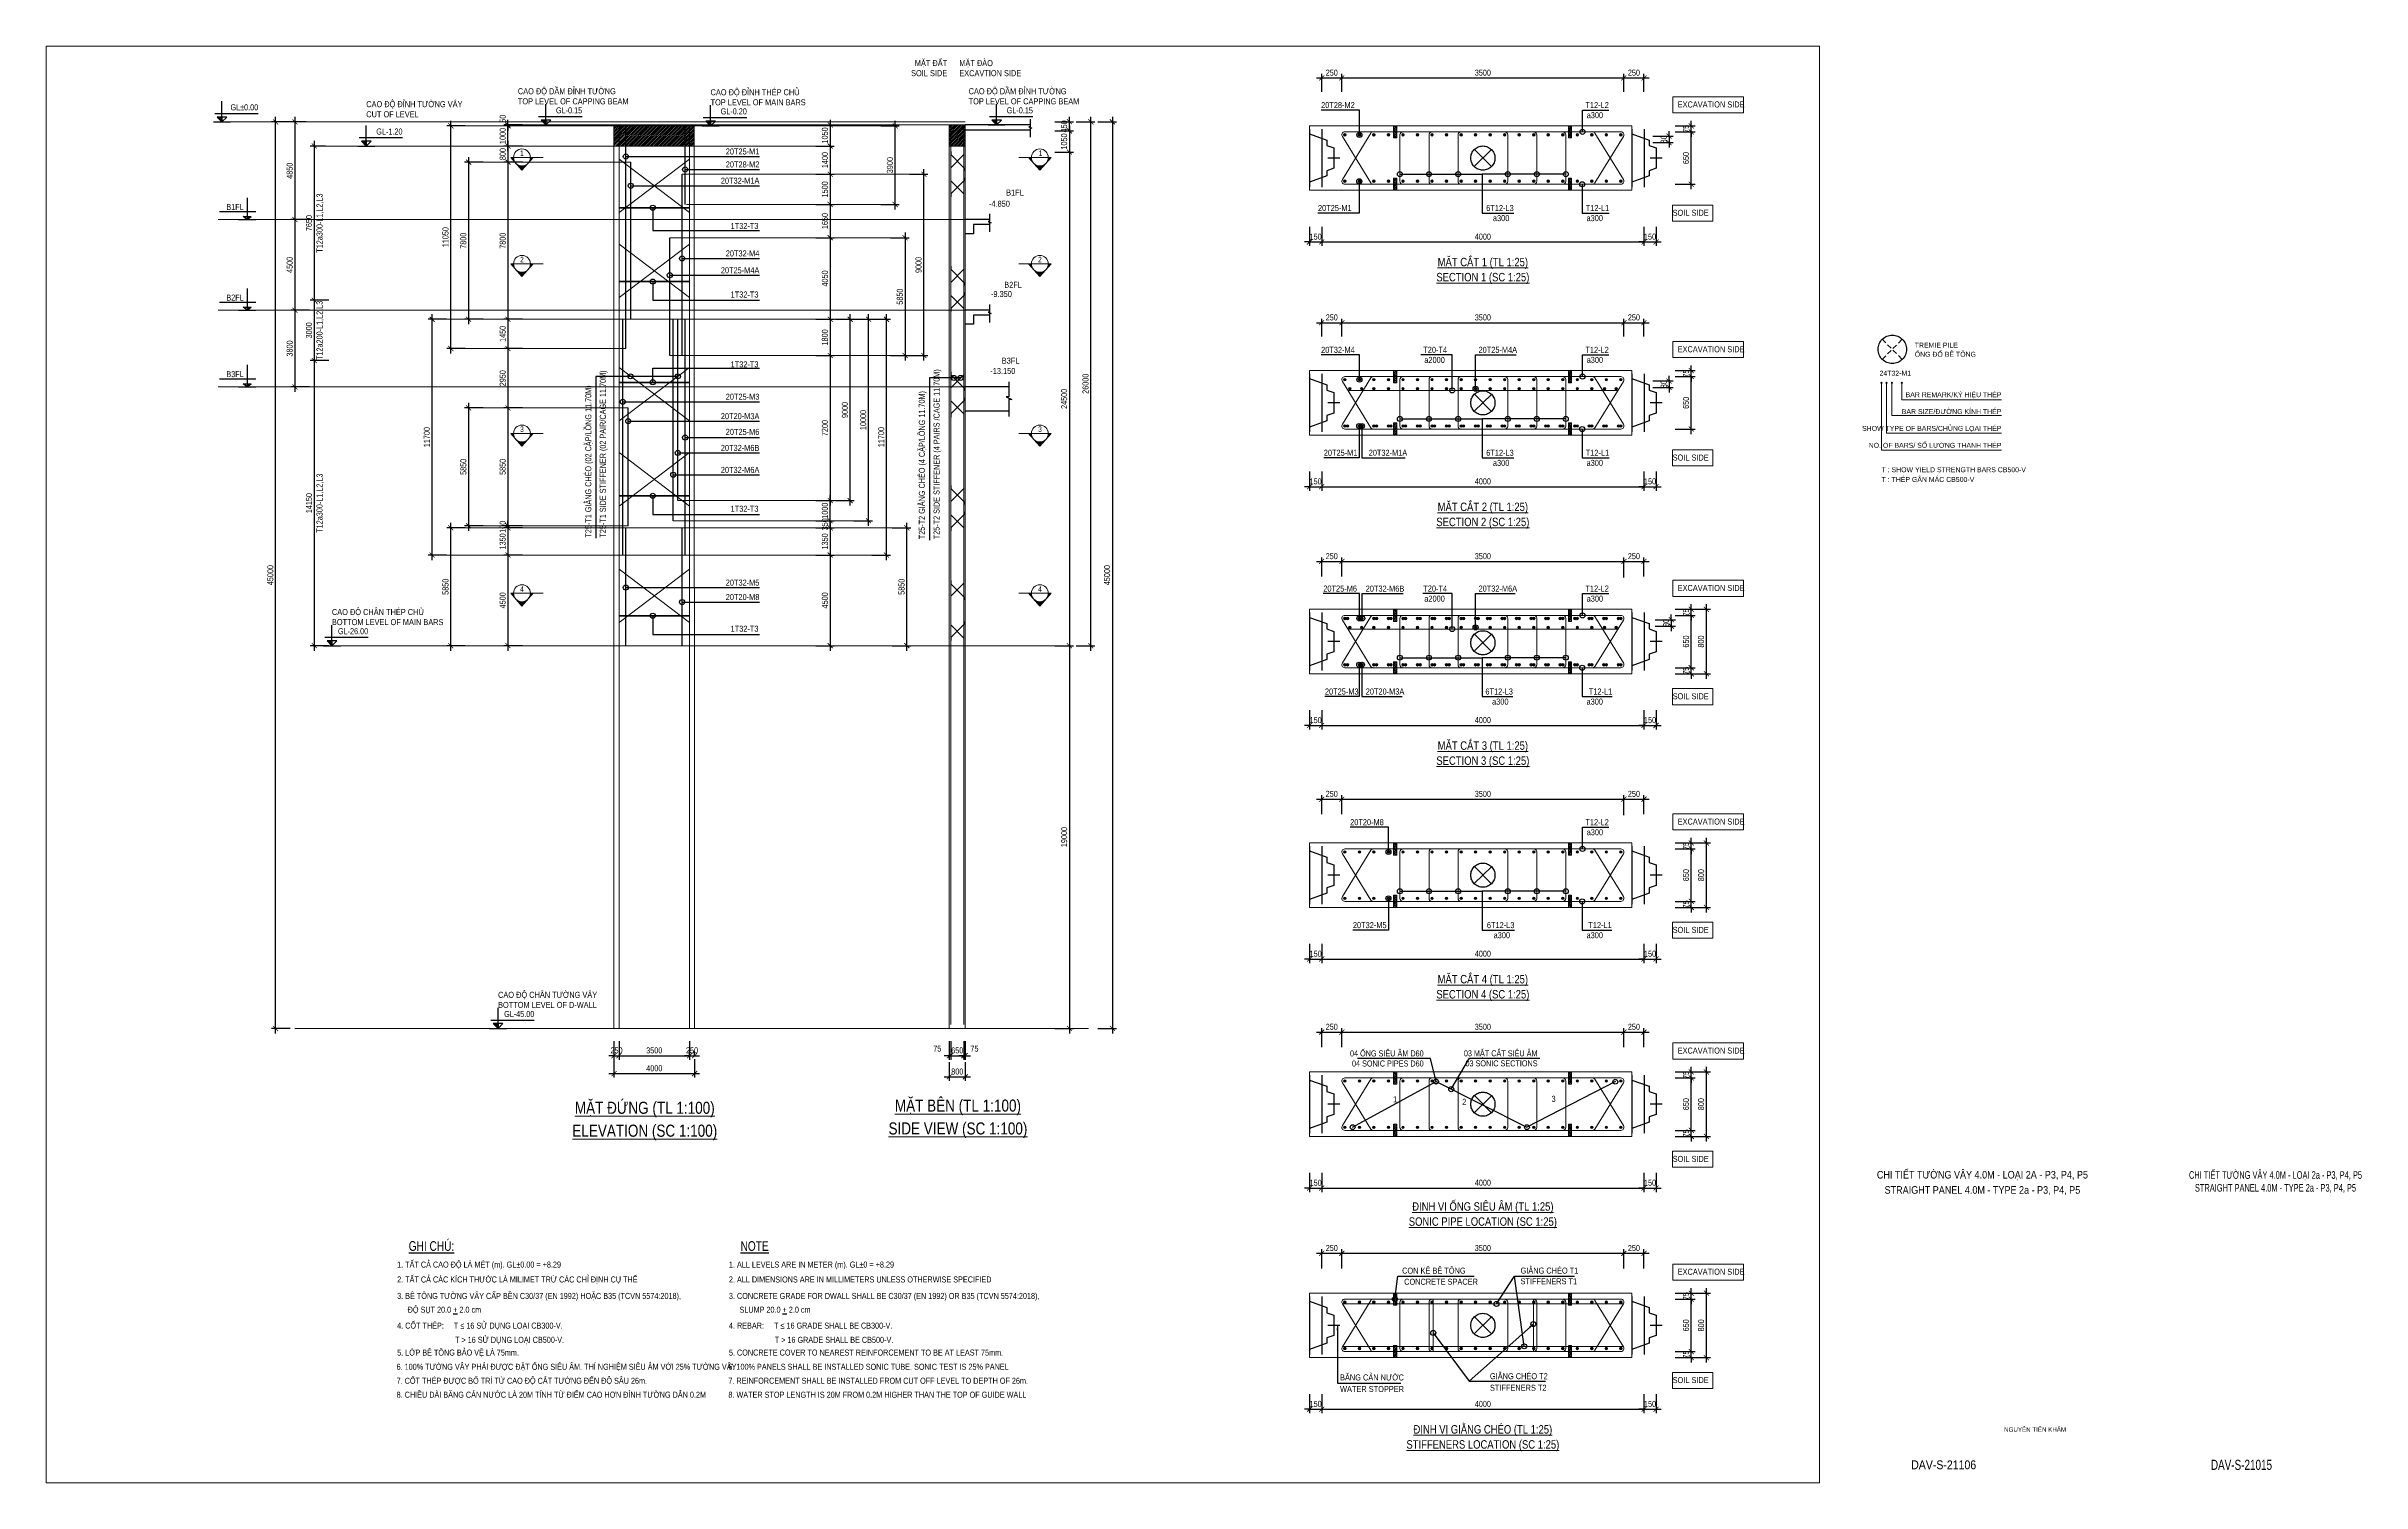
# Paper-space layout 'DAV-S-21106' of a CAD drawing. Header units: millimetres. Extents: x 33 to 947, y 17 to 584.
# The model-space entities are those that its viewports show. They can reach past a viewport. Long polylines and large blocks are cut down to what shows.
import ezdxf
from ezdxf.enums import TextEntityAlignment as Align

# ---------------------------------------------------------------- set-up
doc = ezdxf.new("R2010")
doc.units = ezdxf.units.MM
doc.header["$LTSCALE"] = 1200
doc.header["$PDMODE"] = 3
for name, pattern in [('CENTER', [2, 1.25, -0.25, 0.25, -0.25]), ('CENTER2', [1.125, 0.75, -0.125, 0.125, -0.125]), ('CONTINOUS', [0]), ('HIDDEN', [0.375, 0.25, -0.125])]:
    doc.linetypes.add(name, pattern=pattern)
for name, color, linetype in [('0-TITLE', 1, 'Continuous'), ('CDC -TEXT KHUNG', 7, 'Continuous'), ('CDC.02.DIM', 1, 'Continuous'), ('CDC.04.HIDDEN', 8, 'HIDDEN'), ('CDC.06.TEXT', 2, 'Continuous'), ('CDC.10.HATCH', 251, 'Continuous'), ('CDC.11.NOTE', 8, 'Continuous'), ('CDC_06.TEXT', 2, 'Continuous'), ('MCSA', 5, 'HIDDEN'), ('MIE', 5, 'HIDDEN'), ('Q-Dim-line', 75, 'Continuous')]:
    doc.layers.add(name, color=color, linetype=linetype)
for name, color, linetype, lineweight in [('1', 9, 'Continuous', 13), ('5', 5, 'Continuous', 13), ('BOUND', 3, 'Continuous', 20), ('C1CO', 4, 'Continuous', 35), ('CODE', 3, 'Continuous', 15), ('CWS', 8, 'HIDDEN', 9), ('ENOTE', 2, 'Continuous', 15), ('GRID', 74, 'CENTER', 15), ('Grid line', 160, 'CENTER2', 5), ('HIDE', 8, 'HIDDEN', 13), ('K-THUOC', 1, 'Continuous', 18), ('LEADER', 8, 'Continuous', 9), ('MCT', 6, 'Continuous', 20), ('PIPE60', 1, 'Continuous', 25), ('Q-Leader-line', 129, 'Continuous', 9), ('Q-Text', 2, 'Continuous', 5), ('S-Beam - Cont', 60, 'Continuous', 25), ('T1CO', 4, 'Continuous', 20), ('T1HI', 4, 'HIDDEN', 13), ('T2CO', 4, 'Continuous', 30), ('T2HI', 4, 'HIDDEN', 13), ('TCHI', 4, 'HIDDEN', 30), ('TEXTEN', 3, 'Continuous', 13), ('TEXTMA', 2, 'Continuous', 13), ('TEXTVN', 2, 'Continuous', 20), ('TIE', 4, 'Continuous', 13)]:
    doc.layers.add(name, color=color, linetype=linetype, lineweight=lineweight)
doc.styles.add('Arial', font='arial.ttf', dxfattribs={"height": 480})
doc.styles.add('BIGTEXT', font='arial.ttf', dxfattribs={"width": 0.8})
doc.styles.add('DB_Arial', font='arial.ttf', dxfattribs={"width": 0.8})
doc.styles.add('DIMTEXT', font='romans.shx', dxfattribs={"width": 0.8})
doc.styles.add('KT CDC', font='arial.ttf', dxfattribs={"width": 0.85, "height": 200})
doc.styles.add('SMTEXT', font='arial.ttf', dxfattribs={"width": 0.75})
doc.styles.add('TEXTVN', font='VHELVCN.TTF', dxfattribs={"width": 0.8})
doc.dimstyles.new('75', dxfattribs={"dimscale": 75, "dimtxt": 1.4, "dimasz": 1, "dimexe": 1, "dimexo": 0, "dimgap": 0.6, "dimtad": 1, "dimdec": 0, "dimdsep": 46, "dimtxsty": 'DIMTEXT', "dimblk": 'ARCHTICK', "dimcen": 100, "dimdle": 0.2, "dimclrd": 75, "dimclre": 8, "dimclrt": 7, "dimadec": 1, "dimazin": 0, "dimtfac": 1, "dimtdec": 0, "dimtix": 1, "dimtmove": 2, "dimatfit": 3, "dimldrblk": 'ORIGIN', "dimfxl": 7, "dimfxlon": 1, "dimtolj": 1, "dimtzin": 0, "dimarcsym": 1})
doc.dimstyles.new('BSV1-100', dxfattribs={"dimtxt": 300, "dimasz": 250, "dimexe": 200, "dimexo": 0, "dimgap": 108, "dimtad": 1, "dimdec": 0, "dimdsep": 46, "dimtxsty": 'SMTEXT', "dimblk": 'ARCHTICK', "dimcen": 100, "dimdle": 250, "dimclrd": 256, "dimclre": 256, "dimclrt": 1, "dimadec": 0, "dimazin": 0, "dimtfac": 1, "dimtdec": 0, "dimtix": 1, "dimtmove": 2, "dimatfit": 3, "dimfxl": 720, "dimfxlon": 1, "dimtolj": 1, "dimtzin": 0, "dimarcsym": 0})
doc.dimstyles.new('BSV25', dxfattribs={"dimtxt": 300, "dimasz": 250, "dimexe": 200, "dimexo": 0, "dimgap": 108, "dimtad": 1, "dimdec": 0, "dimlfac": 0.25, "dimdsep": 46, "dimtxsty": 'SMTEXT', "dimblk": 'ARCHTICK', "dimcen": 100, "dimdle": 250, "dimclrd": 256, "dimclre": 256, "dimclrt": 2, "dimadec": 0, "dimazin": 0, "dimtfac": 1, "dimtdec": 0, "dimtix": 1, "dimtmove": 2, "dimatfit": 3, "dimfxl": 800, "dimfxlon": 1, "dimtolj": 1, "dimtzin": 0, "dimarcsym": 0})

psp = doc.layouts.new('DAV-S-21106')

# ---------------------------------------------------------------- texts
at = {"layer": 'CDC_06.TEXT', "color": 4, "style": 'BIGTEXT', "width": 0.7}
for s, p in [('CHI TIẾT TƯỜNG VÂY 4.0M - LOẠI 2a - P3, P4, P5', (912.82, 138.66)), ('STRAIGHT PANEL 4.0M - TYPE 2a - P3, P4, P5', (912.82, 133.22))]:
    psp.add_text(s, height=3, dxfattribs=at).set_placement(p, align=Align.MIDDLE)
at = {"layer": 'CDC_06.TEXT', "color": 2, "linetype": 'ByBlock', "style": 'SMTEXT', "width": 0.7}
psp.add_text('DAV-S-21015', height=4, dxfattribs=at).set_placement((899.4, 24.19), align=Align.MIDDLE)

msp = doc.modelspace()

# ---------------------------------------------------------------- texts
at = {"layer": 'ENOTE', "style": 'DB_Arial', "width": 0.8}
for s, p in [('-4.850', (3001117.5, -4216.9)), ('-9.350', (3001217.7, -8696.4)), ('-13.150', (3001184.7, -12514.8))]:
    msp.add_text(s, height=300, dxfattribs=at).set_placement(p)
at = {"layer": 'TEXTEN', "style": 'DB_Arial', "width": 0.8}
for s, p in [('a300', (3030788.2, 182.6)), ('a300', (3030782, -4927.4)), ('a2000', (3022728.9, -11966.5)), ('a300', (3030788.2, -11966.5)), ('a300', (3030782, -17076.5)), ('a2000', (3022728.9, -23815.1)), ('a300', (3030788.2, -23815.1)), ('a300', (3030782, -28925.1)), ('a300', (3030788.2, -35410.5)), ('a300', (3030782, -40520.5))]:
    msp.add_text(s, height=300, dxfattribs=at).set_placement(p)
for s, p in [('T12-L2', (3031887.6, 682.6)), ('6T12-L3', (3027165.6, -4427.4)), ('T12-L1', (3031902, -4427.4)), ('a300', (3026948.9, -4927.4)), ('T20-T4', (3023859.2, -11466.5)), ('T12-L2', (3031887.6, -11466.5)), ('6T12-L3', (3027165.6, -16576.5)), ('a300', (3026948.9, -17076.5)), ('T12-L1', (3031902, -16576.5)), ('T20-T4', (3023859.2, -23315.1)), ('T12-L2', (3031887.6, -23315.1)), ('6T12-L3', (3027125.8, -28425.1)), ('a300', (3026909.1, -28925.1)), ('T12-L1', (3032056.8, -28425.1)), ('T12-L2', (3031887.6, -34910.5)), ('6T12-L3', (3027199.9, -40020.5)), ('a300', (3026983.3, -40520.5)), ('T12-L1', (3032031.3, -40020.5))]:
    msp.add_text(s, height=300, dxfattribs=at).set_placement(p, align=Align.RIGHT)
at = {"layer": 'TEXTMA', "style": 'DB_Arial', "width": 0.8}
for s, p in [('20T28-M2', (3017605.6, 682.6)), ('20T25-M1', (3017450.4, -4427.4)), ('20T32-M4', (3017605.6, -11466.5)), ('20T25-M4A', (3025421.8, -11466.5)), ('20T25-M1', (3017739.2, -16576.5)), ('20T32-M1A', (3019968.3, -16576.5)), ('20T25-M6', (3017714.6, -23315.1)), ('20T32-M6B', (3019821.1, -23317.3)), ('20T32-M6A', (3025421.8, -23315.1)), ('20T25-M3', (3017794.9, -28425.1)), ('20T20-M3A', (3019822.4, -28425.1)), ('20T20-M8', (3019048, -34910.5)), ('20T32-M5', (3019184.6, -40020.5))]:
    msp.add_text(s, height=300, dxfattribs=at).set_placement(p)
for s, p in [('20T25-M1', (2989721.7, -1619.7)), ('20T28-M2', (2989721.7, -2264.3)), ('20T32-M1A', (2989721.7, -3070.4)), ('1T32-T3', (2989677.5, -5317.5)), ('20T32-M4', (2989721.7, -6680.8)), ('20T25-M4A', (2989721.7, -7516.6)), ('1T32-T3', (2989677.5, -8720.3)), ('1T32-T3', (2989677.5, -12186.6)), ('20T25-M3', (2989721.7, -13794.2)), ('20T20-M3A', (2989721.7, -14756.2)), ('20T32-M6B', (2989721.7, -16334.6)), ('20T25-M6', (2989721.7, -15538.2)), ('20T32-M6A', (2989721.7, -17424.6)), ('1T32-T3', (2989677.5, -19353.8)), ('20T32-M5', (2989721.7, -23019.7)), ('20T20-M8', (2989721.7, -23736.8)), ('1T32-T3', (2989677.5, -25307.3))]:
    msp.add_text(s, height=300, rotation=360, dxfattribs=at).set_placement(p, align=Align.RIGHT)
for s, p in [('WATER STOPPER', (3018545.7, -63045.8)), ('BĂNG CẢN NƯỚC', (3018545.7, -62470.8))]:
    msp.add_text(s, height=300, rotation=360, dxfattribs=at).set_placement(p)
at = {"layer": 'TEXTVN', "style": 'DB_Arial', "width": 0.8}
for s, p in [('SOIL SIDE', (2999044.7, 2266.9)), ('MẶT ĐẤT', (2999044.7, 2766.9)), ('SOIL SIDE', (3036848, -4663.1)), ('SOIL SIDE', (3036848, -16812.2)), ('SOIL SIDE', (3036848, -28660.9)), ('SOIL SIDE', (3036848, -40256.3)), ('SOIL SIDE', (3036848, -51623.5)), ('SOIL SIDE', (3036848, -62601.5))]:
    msp.add_text(s, height=300, dxfattribs=at).set_placement(p, align=Align.RIGHT)
for s, p in [('MẶT ĐÀO', (2999644.7, 2766.9)), ('EXCAVTION SIDE', (2999644.7, 2266.9)), ('TOP LEVEL OF CAPPING BEAM', (2977733.1, 870)), ('CAO ĐỘ DẦM ĐỈNH TƯỜNG', (2977733.1, 1370)), ('CAO ĐỘ ĐỈNH THÉP CHỦ', (2987298.6, 1320)), ('TOP LEVEL OF CAPPING BEAM', (3000108.5, 870)), ('CAO ĐỘ DẦM ĐỈNH TƯỜNG', (3000108.5, 1370)), ('CAO ĐỘ ĐỈNH TƯỜNG VÂY', (2970206.2, 727.9)), ('CUT OF LEVEL', (2970206.2, 227.9)), ('TOP LEVEL OF MAIN BARS', (2987298.6, 820)), ('EXCAVATION SIDE', (3035305.6, 713.5)), ('B1FL', (3001970.9, -3657.9)), ('B2FL', (3001876.4, -8240.2)), ('EXCAVATION SIDE', (3035305.6, -11435.6)), ('B3FL', (3001754.4, -12004.4)), ('EXCAVATION SIDE', (3035305.6, -23284.3)), ('CAO ĐỘ CHÂN THÉP CHỦ', (2968502.2, -24480)), ('BOTTOM LEVEL OF MAIN BARS', (2968502.2, -24980)), ('EXCAVATION SIDE', (3035305.6, -34879.7)), ('CAO ĐỘ CHÂN TƯỜNG VÂY', (2976748.7, -43480)), ('BOTTOM LEVEL OF D-WALL', (2976748.7, -43980)), ('EXCAVATION SIDE', (3035305.6, -46246.9)), ('EXCAVATION SIDE', (3035305.6, -57224.9))]:
    msp.add_text(s, height=300, dxfattribs=at).set_placement(p)
for s, p in [('%%UMẶT CẮT 1 (TL 1:25)', (3025634.4, -6959.2)), ('%%USECTION 1 (SC 1:25)', (3025634.4, -7759.2)), ('%%UMẶT CẮT 2 (TL 1:25)', (3025634.4, -19108.3)), ('%%USECTION 2 (SC 1:25)', (3025634.4, -19908.3)), ('%%UMẶT CẮT 3 (TL 1:25)', (3025634.4, -30957)), ('%%USECTION 3 (SC 1:25)', (3025634.4, -31757)), ('%%UMẶT CẮT 4 (TL 1:25)', (3025634.4, -42552.4)), ('%%USECTION 4 (SC 1:25)', (3025634.4, -43352.4)), ('%%UĐỊNH VỊ ỐNG SIÊU ÂM (TL 1:25)', (3025634.4, -53835)), ('%%USONIC PIPE LOCATION (SC 1:25)', (3025634.4, -54635)), ('%%USTIFFENERS LOCATION (SC 1:25)', (3025634.4, -65697.6)), ('%%UĐỊNH VỊ GIẰNG CHÉO (TL 1:25)', (3025634.4, -64897.6))]:
    msp.add_text(s, height=420, rotation=360, dxfattribs=at).set_placement(p, align=Align.MIDDLE)
at = {"layer": 'TEXTVN', "lineweight": 20, "style": 'SMTEXT', "width": 0.75}
for s, p in [('T25-T1 SIDE STIFFENER (02 PAIR/CAGE 11.70M)', (2982099.9, -20635.9)), ('T25-T2 SIDE STIFFENER (4 PAIRS /CAGE 11.70M)', (2998666.5, -20717.4)), ('T25-T1 GIẰNG CHÉO (02 CẶP/LỒNG 11.70M)', (2981379.9, -20635.9)), ('T25-T2 GIẰNG CHÉO (4 CẶP/LỒNG 11.70M)', (2997936.5, -20717.4))]:
    msp.add_text(s, height=300, rotation=90, dxfattribs=at).set_placement(p)
for s, p in [('04 ỐNG SIÊU ÂM D60', (3022697.7, -46388.4)), ('04 SONIC PIPES D60', (3022697.7, -46888.4)), ('03 MẶT CẮT SIÊU ÂM', (3028349.7, -46381.5)), ('03 SONIC SECTIONS', (3028349.7, -46881.5))]:
    msp.add_text(s, height=300, dxfattribs=at).set_placement(p, align=Align.RIGHT)
at = {"layer": 'TEXTVN', "style": 'DB_Arial', "width": 0.8}
for s, p in [('%%UMẶT ĐỨNG (TL 1:100)', (2984032.1, -48947.4)), ('%%UMẶT BÊN (TL 1:100)', (2999577.6, -48836.3)), ('%%UELEVATION (SC 1:100)', (2984032.1, -50147.4)), ('%%USIDE VIEW (SC 1:100)', (2999577.6, -50036.3))]:
    msp.add_text(s, height=600, dxfattribs=at).set_placement(p, align=Align.MIDDLE)
for s, p in [('1', (3021279.5, -48664.5)), ('2', (3024713.1, -48791.6)), ('3', (3029145.5, -48641.8))]:
    msp.add_text(s, height=300, rotation=360, dxfattribs=at).set_placement(p, align=Align.CENTER)
for s, p in [('CON KÊ BÊ TÔNG', (3021625.8, -57171)), (' CONCRETE SPACER', (3021625.8, -57721)), ('STIFFENERS T1', (3027505.3, -57696.8)), ('GIẰNG CHÉO T1', (3027505.3, -57166.8)), ('GIẰNG CHÉO T2', (3025987.5, -62407.6)), ('STIFFENERS T2', (3025987.5, -62982.6))]:
    msp.add_text(s, height=300, rotation=360, dxfattribs=at).set_placement(p)

# ---------------------------------------------------------------- blocks, each defined once
blk = doc.blocks.new('_ArchTick')
at = {"color": 0, "linetype": 'ByBlock', "const_width": 0.15}
blk.add_lwpolyline([(-0.5, -0.5), (0.5, 0.5)], dxfattribs=at)
blk = doc.blocks.new('_Origin')
at = {"color": 0, "linetype": 'ByBlock', "lineweight": -2}
blk.add_line((0, 0), (-1, 0), dxfattribs=at)
blk.add_circle((0, 0), 0.5, dxfattribs=at)
blk = doc.blocks.new('*U2830')
at = {"layer": 'CDC -TEXT KHUNG', "color": 6, "width": 0.85}
for tag, height, style, p in [('TEN_BV_V', 3, 'SMTEXT', (-50.06, 121.5)), ('TEN_BV_E', 3, 'Arial', (-50.06, 115.5)), ('SH_BV', 3.5, 'Arial', (-65.35, 7.06))]:
    blk.add_attdef(tag, text='', height=height, dxfattribs=dict(at, style=style)).set_placement(p, align=Align.MIDDLE_CENTER)
blk = doc.blocks.new('cws800')
at = {"layer": 'CDC.04.HIDDEN'}
for p, q in [((-600, 1440), (-600, -1440)), ((0, 1440), (0, -1440))]:
    blk.add_line(p, q, dxfattribs=at)
for points in [[(0, 1200), (-860, 888), (-860, 627), (-1200, 507), (-1200, -507), (-860, -627), (-860, -888), (0, -1200)], [(-1500, 0), (-900, 0)]]:
    blk.add_lwpolyline(points, dxfattribs=at)
blk = doc.blocks.new('*D269')
at = {"layer": 'Defpoints', "color": 0, "transparency": 16777216}
for p in [(3034872, -12646), (3035980, -12646), (3034872, -15246)]:
    blk.add_point(p, dxfattribs=at)
at = {"layer": 'K-THUOC', "lineweight": -2, "transparency": 16777216}
for p, q in [((3035980, -15496), (3035980, -12396)), ((3035180, -12646), (3036180, -12646)), ((3035180, -15246), (3036180, -15246))]:
    blk.add_line(p, q, dxfattribs=at)
at = {"layer": 'K-THUOC', "lineweight": -2, "transparency": 16777216, "xscale": 250, "yscale": 250, "zscale": 250}
for p, rotation in [((3035980, -12646), 90), ((3035980, -15246), 270)]:
    blk.add_blockref('_ArchTick', p, dxfattribs=dict(at, rotation=rotation))
at = {"layer": 'K-THUOC', "color": 2, "transparency": 16777216, "insert": (3035719, -13946), "char_height": 300, "attachment_point": 5, "rotation": 90, "style": 'SMTEXT'}
blk.add_mtext('\\A1;650', dxfattribs=at)
blk = doc.blocks.new('*D270')
at = {"layer": 'Defpoints', "color": 0, "transparency": 16777216}
for p in [(3034872, -12346), (3035980, -12346), (3034872, -12646)]:
    blk.add_point(p, dxfattribs=at)
at = {"layer": 'K-THUOC', "lineweight": -2, "transparency": 16777216}
for p, q in [((3035180, -12346), (3036180, -12346)), ((3035980, -12346), (3035980, -12096)), ((3035980, -12646), (3035980, -12346)), ((3035180, -12646), (3036180, -12646)), ((3035980, -12646), (3035980, -12896))]:
    blk.add_line(p, q, dxfattribs=at)
at = {"layer": 'K-THUOC', "lineweight": -2, "transparency": 16777216, "xscale": 250, "yscale": 250, "zscale": 250}
for p, rotation in [((3035980, -12346), 270), ((3035980, -12646), 90)]:
    blk.add_blockref('_ArchTick', p, dxfattribs=dict(at, rotation=rotation))
at = {"layer": 'K-THUOC', "color": 2, "transparency": 16777216, "insert": (3035719, -12496), "char_height": 300, "attachment_point": 5, "rotation": 90, "style": 'SMTEXT'}
blk.add_mtext('\\A1;75', dxfattribs=at)
blk = doc.blocks.new('*D271')
at = {"layer": 'Defpoints', "color": 0, "transparency": 16777216}
for p in [(3017034, -17358), (3017634, -17358), (3017634, -18108)]:
    blk.add_point(p, dxfattribs=at)
at = {"layer": 'K-THUOC', "lineweight": -2, "transparency": 16777216}
for p, q in [((3017034, -18108), (3016784, -18108)), ((3017034, -17358), (3017034, -18308)), ((3017034, -18108), (3017634, -18108)), ((3017634, -17358), (3017634, -18308)), ((3017634, -18108), (3017884, -18108))]:
    blk.add_line(p, q, dxfattribs=at)
at = {"layer": 'K-THUOC', "lineweight": -2, "transparency": 16777216, "xscale": 250, "yscale": 250, "zscale": 250}
blk.add_blockref('_ArchTick', (3017034, -18108), dxfattribs=at)
at = {"layer": 'K-THUOC', "lineweight": -2, "transparency": 16777216, "xscale": 250, "yscale": 250, "zscale": 250, "rotation": 180}
blk.add_blockref('_ArchTick', (3017634, -18108), dxfattribs=at)
at = {"layer": 'K-THUOC', "color": 2, "transparency": 16777216, "insert": (3017334, -17847), "char_height": 300, "attachment_point": 5, "style": 'SMTEXT'}
blk.add_mtext('\\A1;150', dxfattribs=at)
blk = doc.blocks.new('*D272')
at = {"layer": 'Defpoints', "color": 0, "transparency": 16777216}
for p in [(3033634, -17358), (3034234, -17358), (3034234, -18108)]:
    blk.add_point(p, dxfattribs=at)
at = {"layer": 'K-THUOC', "lineweight": -2, "transparency": 16777216}
for p, q in [((3033634, -18108), (3033384, -18108)), ((3033634, -17358), (3033634, -18308)), ((3033634, -18108), (3034234, -18108)), ((3034234, -17358), (3034234, -18308)), ((3034234, -18108), (3034484, -18108))]:
    blk.add_line(p, q, dxfattribs=at)
at = {"layer": 'K-THUOC', "lineweight": -2, "transparency": 16777216, "xscale": 250, "yscale": 250, "zscale": 250}
blk.add_blockref('_ArchTick', (3033634, -18108), dxfattribs=at)
at = {"layer": 'K-THUOC', "lineweight": -2, "transparency": 16777216, "xscale": 250, "yscale": 250, "zscale": 250, "rotation": 180}
blk.add_blockref('_ArchTick', (3034234, -18108), dxfattribs=at)
at = {"layer": 'K-THUOC', "color": 2, "transparency": 16777216, "insert": (3033934, -17847), "char_height": 300, "attachment_point": 5, "style": 'SMTEXT'}
blk.add_mtext('\\A1;150', dxfattribs=at)
blk = doc.blocks.new('*D273')
at = {"layer": 'Defpoints', "color": 0, "transparency": 16777216}
for p in [(3018634, -9970), (3017634, -10661), (3018634, -10661)]:
    blk.add_point(p, dxfattribs=at)
at = {"layer": 'K-THUOC', "lineweight": -2, "transparency": 16777216}
for p, q in [((3017384, -9970), (3018884, -9970)), ((3017634, -10661), (3017634, -9770)), ((3018634, -10661), (3018634, -9770))]:
    blk.add_line(p, q, dxfattribs=at)
at = {"layer": 'K-THUOC', "lineweight": -2, "transparency": 16777216, "xscale": 250, "yscale": 250, "zscale": 250, "rotation": 180}
blk.add_blockref('_ArchTick', (3017634, -9970), dxfattribs=at)
at = {"layer": 'K-THUOC', "lineweight": -2, "transparency": 16777216, "xscale": 250, "yscale": 250, "zscale": 250}
blk.add_blockref('_ArchTick', (3018634, -9970), dxfattribs=at)
at = {"layer": 'K-THUOC', "color": 2, "transparency": 16777216, "insert": (3018134, -9709), "char_height": 300, "attachment_point": 5, "style": 'SMTEXT'}
blk.add_mtext('\\A1;250', dxfattribs=at)
blk = doc.blocks.new('*D274')
at = {"layer": 'Defpoints', "color": 0, "transparency": 16777216}
for p in [(3032633, -9970), (3018634, -10661), (3032633, -10661)]:
    blk.add_point(p, dxfattribs=at)
at = {"layer": 'K-THUOC', "lineweight": -2, "transparency": 16777216}
for p, q in [((3018384, -9970), (3032883, -9970)), ((3018634, -10661), (3018634, -9770)), ((3032633, -10661), (3032633, -9770))]:
    blk.add_line(p, q, dxfattribs=at)
at = {"layer": 'K-THUOC', "lineweight": -2, "transparency": 16777216, "xscale": 250, "yscale": 250, "zscale": 250, "rotation": 180}
blk.add_blockref('_ArchTick', (3018634, -9970), dxfattribs=at)
at = {"layer": 'K-THUOC', "lineweight": -2, "transparency": 16777216, "xscale": 250, "yscale": 250, "zscale": 250}
blk.add_blockref('_ArchTick', (3032633, -9970), dxfattribs=at)
at = {"layer": 'K-THUOC', "color": 2, "transparency": 16777216, "insert": (3025634, -9709), "char_height": 300, "attachment_point": 5, "style": 'SMTEXT'}
blk.add_mtext('\\A1;3500', dxfattribs=at)
blk = doc.blocks.new('*D275')
at = {"layer": 'Defpoints', "color": 0, "transparency": 16777216}
for p in [(3017634, -17358), (3033634, -17358), (3033634, -18108)]:
    blk.add_point(p, dxfattribs=at)
at = {"layer": 'K-THUOC', "lineweight": -2, "transparency": 16777216}
for p, q in [((3017384, -18108), (3033884, -18108)), ((3017634, -17358), (3017634, -18308)), ((3033634, -17358), (3033634, -18308))]:
    blk.add_line(p, q, dxfattribs=at)
at = {"layer": 'K-THUOC', "lineweight": -2, "transparency": 16777216, "xscale": 250, "yscale": 250, "zscale": 250, "rotation": 180}
blk.add_blockref('_ArchTick', (3017634, -18108), dxfattribs=at)
at = {"layer": 'K-THUOC', "lineweight": -2, "transparency": 16777216, "xscale": 250, "yscale": 250, "zscale": 250}
blk.add_blockref('_ArchTick', (3033634, -18108), dxfattribs=at)
at = {"layer": 'K-THUOC', "color": 2, "transparency": 16777216, "insert": (3025634, -17847), "char_height": 300, "attachment_point": 5, "style": 'SMTEXT'}
blk.add_mtext('\\A1;4000', dxfattribs=at)
blk = doc.blocks.new('*D276')
at = {"layer": 'Defpoints', "color": 0, "transparency": 16777216}
for p in [(3033634, -9970), (3032633, -10661), (3033634, -10661)]:
    blk.add_point(p, dxfattribs=at)
at = {"layer": 'K-THUOC', "lineweight": -2, "transparency": 16777216}
for p, q in [((3032383, -9970), (3033884, -9970)), ((3032633, -10661), (3032633, -9770)), ((3033634, -10661), (3033634, -9770))]:
    blk.add_line(p, q, dxfattribs=at)
at = {"layer": 'K-THUOC', "lineweight": -2, "transparency": 16777216, "xscale": 250, "yscale": 250, "zscale": 250, "rotation": 180}
blk.add_blockref('_ArchTick', (3032633, -9970), dxfattribs=at)
at = {"layer": 'K-THUOC', "lineweight": -2, "transparency": 16777216, "xscale": 250, "yscale": 250, "zscale": 250}
blk.add_blockref('_ArchTick', (3033634, -9970), dxfattribs=at)
at = {"layer": 'K-THUOC', "color": 2, "transparency": 16777216, "insert": (3033134, -9709), "char_height": 300, "attachment_point": 5, "style": 'SMTEXT'}
blk.add_mtext('\\A1;250', dxfattribs=at)
blk = doc.blocks.new('mct1')
at = {"lineweight": 9}
h = blk.add_hatch(color=256, dxfattribs=at)
h.dxf.hatch_style = 1
h.paths.add_polyline_path([(-16, 0, 1), (16, 0, 1)])
blk.add_circle((0, 0), 16, dxfattribs=at)
blk = doc.blocks.new('tremie')
at = {"layer": 'MIE', "color": 74, "ltscale": 1000}
for p, q in [((424, -424), (-424, 424)), ((424, 424), (-424, -424))]:
    blk.add_line(p, q, dxfattribs=at)
at = {"layer": 'MIE', "ltscale": 500}
blk.add_circle((0, 0), 600, dxfattribs=at)
blk = doc.blocks.new('*D277')
at = {"layer": 'Defpoints', "color": 0, "transparency": 16777216}
for p in [(3033634, -12860), (3033634, -13180), (3034879, -13180)]:
    blk.add_point(p, dxfattribs=at)
at = {"layer": 'K-THUOC', "lineweight": -2, "transparency": 16777216}
for p, q in [((3034879, -12860), (3034879, -12610)), ((3034079, -12860), (3035079, -12860)), ((3034079, -13180), (3035079, -13180)), ((3034879, -12860), (3034879, -13180)), ((3034879, -13180), (3034879, -13430))]:
    blk.add_line(p, q, dxfattribs=at)
at = {"layer": 'K-THUOC', "lineweight": -2, "transparency": 16777216, "xscale": 250, "yscale": 250, "zscale": 250}
for p, rotation in [((3034879, -12860), 270), ((3034879, -13180), 90)]:
    blk.add_blockref('_ArchTick', p, dxfattribs=dict(at, rotation=rotation))
at = {"layer": 'K-THUOC', "color": 2, "transparency": 16777216, "insert": (3034617, -13020), "char_height": 300, "attachment_point": 5, "rotation": 90, "style": 'SMTEXT'}
blk.add_mtext('\\A1;80', dxfattribs=at)
blk = doc.blocks.new('*D278')
at = {"layer": 'Defpoints', "color": 0, "transparency": 16777216}
for p in [(3035230, -24195), (3036730, -24195), (3035230, -27395)]:
    blk.add_point(p, dxfattribs=at)
at = {"layer": 'K-THUOC', "lineweight": -2, "transparency": 16777216}
for p, q in [((3036730, -27645), (3036730, -23945)), ((3035930, -24195), (3036930, -24195)), ((3035930, -27395), (3036930, -27395))]:
    blk.add_line(p, q, dxfattribs=at)
at = {"layer": 'K-THUOC', "lineweight": -2, "transparency": 16777216, "xscale": 250, "yscale": 250, "zscale": 250}
for p, rotation in [((3036730, -24195), 90), ((3036730, -27395), 270)]:
    blk.add_blockref('_ArchTick', p, dxfattribs=dict(at, rotation=rotation))
at = {"layer": 'K-THUOC', "color": 2, "transparency": 16777216, "insert": (3036469, -25795), "char_height": 300, "attachment_point": 5, "rotation": 90, "style": 'SMTEXT'}
blk.add_mtext('\\A1;800', dxfattribs=at)
blk = doc.blocks.new('*D279')
at = {"layer": 'Defpoints', "color": 0, "transparency": 16777216}
for p in [(3034872, -27395), (3035230, -27095), (3035980, -27095)]:
    blk.add_point(p, dxfattribs=at)
at = {"layer": 'K-THUOC', "lineweight": -2, "transparency": 16777216}
for p, q in [((3035180, -27395), (3036180, -27395)), ((3035230, -27095), (3036180, -27095)), ((3035980, -27095), (3035980, -26845)), ((3035980, -27395), (3035980, -27095)), ((3035980, -27395), (3035980, -27645))]:
    blk.add_line(p, q, dxfattribs=at)
at = {"layer": 'K-THUOC', "lineweight": -2, "transparency": 16777216, "xscale": 250, "yscale": 250, "zscale": 250}
for p, rotation in [((3035980, -27095), 270), ((3035980, -27395), 90)]:
    blk.add_blockref('_ArchTick', p, dxfattribs=dict(at, rotation=rotation))
at = {"layer": 'K-THUOC', "color": 2, "transparency": 16777216, "insert": (3035719, -27245), "char_height": 300, "attachment_point": 5, "rotation": 90, "style": 'SMTEXT'}
blk.add_mtext('\\A1;75', dxfattribs=at)
blk = doc.blocks.new('*D280')
at = {"layer": 'Defpoints', "color": 0, "transparency": 16777216}
for p in [(3034872, -24495), (3035980, -24495), (3034872, -27095)]:
    blk.add_point(p, dxfattribs=at)
at = {"layer": 'K-THUOC', "lineweight": -2, "transparency": 16777216}
for p, q in [((3035180, -24495), (3036180, -24495)), ((3035980, -27345), (3035980, -24245)), ((3035180, -27095), (3036180, -27095))]:
    blk.add_line(p, q, dxfattribs=at)
at = {"layer": 'K-THUOC', "lineweight": -2, "transparency": 16777216, "xscale": 250, "yscale": 250, "zscale": 250}
for p, rotation in [((3035980, -24495), 90), ((3035980, -27095), 270)]:
    blk.add_blockref('_ArchTick', p, dxfattribs=dict(at, rotation=rotation))
at = {"layer": 'K-THUOC', "color": 2, "transparency": 16777216, "insert": (3035719, -25795), "char_height": 300, "attachment_point": 5, "rotation": 90, "style": 'SMTEXT'}
blk.add_mtext('\\A1;650', dxfattribs=at)
blk = doc.blocks.new('*D281')
at = {"layer": 'Defpoints', "color": 0, "transparency": 16777216}
for p in [(3034872, -24195), (3034872, -24495), (3035980, -24195)]:
    blk.add_point(p, dxfattribs=at)
at = {"layer": 'K-THUOC', "lineweight": -2, "transparency": 16777216}
for p, q in [((3035980, -24195), (3035980, -23945)), ((3035180, -24195), (3036180, -24195)), ((3035180, -24495), (3036180, -24495)), ((3035980, -24495), (3035980, -24195)), ((3035980, -24495), (3035980, -24745))]:
    blk.add_line(p, q, dxfattribs=at)
at = {"layer": 'K-THUOC', "lineweight": -2, "transparency": 16777216, "xscale": 250, "yscale": 250, "zscale": 250}
for p, rotation in [((3035980, -24195), 270), ((3035980, -24495), 90)]:
    blk.add_blockref('_ArchTick', p, dxfattribs=dict(at, rotation=rotation))
at = {"layer": 'K-THUOC', "color": 2, "transparency": 16777216, "insert": (3035719, -24345), "char_height": 300, "attachment_point": 5, "rotation": 90, "style": 'SMTEXT'}
blk.add_mtext('\\A1;75', dxfattribs=at)
blk = doc.blocks.new('*D282')
at = {"layer": 'Defpoints', "color": 0, "transparency": 16777216}
for p in [(3017034, -29207), (3017634, -29207), (3017634, -29957)]:
    blk.add_point(p, dxfattribs=at)
at = {"layer": 'K-THUOC', "lineweight": -2, "transparency": 16777216}
for p, q in [((3017034, -29207), (3017034, -30157)), ((3017634, -29207), (3017634, -30157)), ((3017034, -29957), (3016784, -29957)), ((3017034, -29957), (3017634, -29957)), ((3017634, -29957), (3017884, -29957))]:
    blk.add_line(p, q, dxfattribs=at)
at = {"layer": 'K-THUOC', "lineweight": -2, "transparency": 16777216, "xscale": 250, "yscale": 250, "zscale": 250}
blk.add_blockref('_ArchTick', (3017034, -29957), dxfattribs=at)
at = {"layer": 'K-THUOC', "lineweight": -2, "transparency": 16777216, "xscale": 250, "yscale": 250, "zscale": 250, "rotation": 180}
blk.add_blockref('_ArchTick', (3017634, -29957), dxfattribs=at)
at = {"layer": 'K-THUOC', "color": 2, "transparency": 16777216, "insert": (3017334, -29696), "char_height": 300, "attachment_point": 5, "style": 'SMTEXT'}
blk.add_mtext('\\A1;150', dxfattribs=at)
blk = doc.blocks.new('*D283')
at = {"layer": 'Defpoints', "color": 0, "transparency": 16777216}
for p in [(3033634, -29207), (3034234, -29207), (3034234, -29957)]:
    blk.add_point(p, dxfattribs=at)
at = {"layer": 'K-THUOC', "lineweight": -2, "transparency": 16777216}
for p, q in [((3033634, -29207), (3033634, -30157)), ((3034234, -29207), (3034234, -30157)), ((3033634, -29957), (3033384, -29957)), ((3033634, -29957), (3034234, -29957)), ((3034234, -29957), (3034484, -29957))]:
    blk.add_line(p, q, dxfattribs=at)
at = {"layer": 'K-THUOC', "lineweight": -2, "transparency": 16777216, "xscale": 250, "yscale": 250, "zscale": 250}
blk.add_blockref('_ArchTick', (3033634, -29957), dxfattribs=at)
at = {"layer": 'K-THUOC', "lineweight": -2, "transparency": 16777216, "xscale": 250, "yscale": 250, "zscale": 250, "rotation": 180}
blk.add_blockref('_ArchTick', (3034234, -29957), dxfattribs=at)
at = {"layer": 'K-THUOC', "color": 2, "transparency": 16777216, "insert": (3033934, -29696), "char_height": 300, "attachment_point": 5, "style": 'SMTEXT'}
blk.add_mtext('\\A1;150', dxfattribs=at)
blk = doc.blocks.new('*D284')
at = {"layer": 'Defpoints', "color": 0, "transparency": 16777216}
for p in [(3018634, -21819), (3017634, -22569), (3018634, -22569)]:
    blk.add_point(p, dxfattribs=at)
at = {"layer": 'K-THUOC', "lineweight": -2, "transparency": 16777216}
for p, q in [((3017384, -21819), (3018884, -21819)), ((3017634, -22569), (3017634, -21619)), ((3018634, -22569), (3018634, -21619))]:
    blk.add_line(p, q, dxfattribs=at)
at = {"layer": 'K-THUOC', "lineweight": -2, "transparency": 16777216, "xscale": 250, "yscale": 250, "zscale": 250, "rotation": 180}
blk.add_blockref('_ArchTick', (3017634, -21819), dxfattribs=at)
at = {"layer": 'K-THUOC', "lineweight": -2, "transparency": 16777216, "xscale": 250, "yscale": 250, "zscale": 250}
blk.add_blockref('_ArchTick', (3018634, -21819), dxfattribs=at)
at = {"layer": 'K-THUOC', "color": 2, "transparency": 16777216, "insert": (3018134, -21558), "char_height": 300, "attachment_point": 5, "style": 'SMTEXT'}
blk.add_mtext('\\A1;250', dxfattribs=at)
blk = doc.blocks.new('*D285')
at = {"layer": 'Defpoints', "color": 0, "transparency": 16777216}
for p in [(3032633, -21819), (3018634, -22569), (3032633, -22932)]:
    blk.add_point(p, dxfattribs=at)
at = {"layer": 'K-THUOC', "lineweight": -2, "transparency": 16777216}
for p, q in [((3018384, -21819), (3032883, -21819)), ((3018634, -22569), (3018634, -21619)), ((3032633, -22619), (3032633, -21619))]:
    blk.add_line(p, q, dxfattribs=at)
at = {"layer": 'K-THUOC', "lineweight": -2, "transparency": 16777216, "xscale": 250, "yscale": 250, "zscale": 250, "rotation": 180}
blk.add_blockref('_ArchTick', (3018634, -21819), dxfattribs=at)
at = {"layer": 'K-THUOC', "lineweight": -2, "transparency": 16777216, "xscale": 250, "yscale": 250, "zscale": 250}
blk.add_blockref('_ArchTick', (3032633, -21819), dxfattribs=at)
at = {"layer": 'K-THUOC', "color": 2, "transparency": 16777216, "insert": (3025634, -21558), "char_height": 300, "attachment_point": 5, "style": 'SMTEXT'}
blk.add_mtext('\\A1;3500', dxfattribs=at)
blk = doc.blocks.new('*D286')
at = {"layer": 'Defpoints', "color": 0, "transparency": 16777216}
for p in [(3017634, -29207), (3033634, -29207), (3033634, -29957)]:
    blk.add_point(p, dxfattribs=at)
at = {"layer": 'K-THUOC', "lineweight": -2, "transparency": 16777216}
for p, q in [((3017634, -29207), (3017634, -30157)), ((3033634, -29207), (3033634, -30157)), ((3017384, -29957), (3033884, -29957))]:
    blk.add_line(p, q, dxfattribs=at)
at = {"layer": 'K-THUOC', "lineweight": -2, "transparency": 16777216, "xscale": 250, "yscale": 250, "zscale": 250, "rotation": 180}
blk.add_blockref('_ArchTick', (3017634, -29957), dxfattribs=at)
at = {"layer": 'K-THUOC', "lineweight": -2, "transparency": 16777216, "xscale": 250, "yscale": 250, "zscale": 250}
blk.add_blockref('_ArchTick', (3033634, -29957), dxfattribs=at)
at = {"layer": 'K-THUOC', "color": 2, "transparency": 16777216, "insert": (3025634, -29696), "char_height": 300, "attachment_point": 5, "style": 'SMTEXT'}
blk.add_mtext('\\A1;4000', dxfattribs=at)
blk = doc.blocks.new('*D258')
at = {"layer": 'Defpoints', "color": 0, "transparency": 16777216}
for p in [(3033634, -21819), (3032633, -22569), (3033634, -22569)]:
    blk.add_point(p, dxfattribs=at)
at = {"layer": 'K-THUOC', "lineweight": -2, "transparency": 16777216}
for p, q in [((3032383, -21819), (3033884, -21819)), ((3032633, -22569), (3032633, -21619)), ((3033634, -22569), (3033634, -21619))]:
    blk.add_line(p, q, dxfattribs=at)
at = {"layer": 'K-THUOC', "lineweight": -2, "transparency": 16777216, "xscale": 250, "yscale": 250, "zscale": 250, "rotation": 180}
blk.add_blockref('_ArchTick', (3032633, -21819), dxfattribs=at)
at = {"layer": 'K-THUOC', "lineweight": -2, "transparency": 16777216, "xscale": 250, "yscale": 250, "zscale": 250}
blk.add_blockref('_ArchTick', (3033634, -21819), dxfattribs=at)
at = {"layer": 'K-THUOC', "color": 2, "transparency": 16777216, "insert": (3033134, -21558), "char_height": 300, "attachment_point": 5, "style": 'SMTEXT'}
blk.add_mtext('\\A1;250', dxfattribs=at)
blk = doc.blocks.new('sp')
at = {"layer": '5', "lineweight": 20}
h = blk.add_hatch(dxfattribs=at)
h.set_pattern_fill('ANSI31', color=256, scale=500)
h.set_pattern_definition([(45, (0, 0), (-44.194, 44.194), [])])
h.paths.add_polyline_path([(80, 300), (-80, 300), (-80, -300), (80, -300)])
blk.add_lwpolyline([(-80, -300), (80, -300), (80, 300), (-80, 300)], close=True, dxfattribs=at)
blk = doc.blocks.new('*D259')
at = {"layer": 'Defpoints', "color": 0, "transparency": 16777216}
for p in [(3035230, -35791), (3036730, -35791), (3035230, -38991)]:
    blk.add_point(p, dxfattribs=at)
at = {"layer": 'K-THUOC', "lineweight": -2, "transparency": 16777216}
for p, q in [((3036730, -39241), (3036730, -35541)), ((3035930, -35791), (3036930, -35791)), ((3035930, -38991), (3036930, -38991))]:
    blk.add_line(p, q, dxfattribs=at)
at = {"layer": 'K-THUOC', "lineweight": -2, "transparency": 16777216, "xscale": 250, "yscale": 250, "zscale": 250}
for p, rotation in [((3036730, -35791), 90), ((3036730, -38991), 270)]:
    blk.add_blockref('_ArchTick', p, dxfattribs=dict(at, rotation=rotation))
at = {"layer": 'K-THUOC', "color": 2, "transparency": 16777216, "insert": (3036469, -37391), "char_height": 300, "attachment_point": 5, "rotation": 90, "style": 'SMTEXT'}
blk.add_mtext('\\A1;800', dxfattribs=at)
blk = doc.blocks.new('*D260')
at = {"layer": 'Defpoints', "color": 0, "transparency": 16777216}
for p in [(3034872, -38991), (3035230, -38691), (3035980, -38691)]:
    blk.add_point(p, dxfattribs=at)
at = {"layer": 'K-THUOC', "lineweight": -2, "transparency": 16777216}
for p, q in [((3035180, -38991), (3036180, -38991)), ((3035230, -38691), (3036180, -38691)), ((3035980, -38691), (3035980, -38441)), ((3035980, -38991), (3035980, -38691)), ((3035980, -38991), (3035980, -39241))]:
    blk.add_line(p, q, dxfattribs=at)
at = {"layer": 'K-THUOC', "lineweight": -2, "transparency": 16777216, "xscale": 250, "yscale": 250, "zscale": 250}
for p, rotation in [((3035980, -38691), 270), ((3035980, -38991), 90)]:
    blk.add_blockref('_ArchTick', p, dxfattribs=dict(at, rotation=rotation))
at = {"layer": 'K-THUOC', "color": 2, "transparency": 16777216, "insert": (3035719, -38841), "char_height": 300, "attachment_point": 5, "rotation": 90, "style": 'SMTEXT'}
blk.add_mtext('\\A1;75', dxfattribs=at)
blk = doc.blocks.new('*D261')
at = {"layer": 'Defpoints', "color": 0, "transparency": 16777216}
for p in [(3034872, -36091), (3035980, -36091), (3034872, -38691)]:
    blk.add_point(p, dxfattribs=at)
at = {"layer": 'K-THUOC', "lineweight": -2, "transparency": 16777216}
for p, q in [((3035180, -36091), (3036180, -36091)), ((3035980, -38941), (3035980, -35841)), ((3035180, -38691), (3036180, -38691))]:
    blk.add_line(p, q, dxfattribs=at)
at = {"layer": 'K-THUOC', "lineweight": -2, "transparency": 16777216, "xscale": 250, "yscale": 250, "zscale": 250}
for p, rotation in [((3035980, -36091), 90), ((3035980, -38691), 270)]:
    blk.add_blockref('_ArchTick', p, dxfattribs=dict(at, rotation=rotation))
at = {"layer": 'K-THUOC', "color": 2, "transparency": 16777216, "insert": (3035719, -37391), "char_height": 300, "attachment_point": 5, "rotation": 90, "style": 'SMTEXT'}
blk.add_mtext('\\A1;650', dxfattribs=at)
blk = doc.blocks.new('*D262')
at = {"layer": 'Defpoints', "color": 0, "transparency": 16777216}
for p in [(3034872, -35791), (3034872, -36091), (3035980, -35791)]:
    blk.add_point(p, dxfattribs=at)
at = {"layer": 'K-THUOC', "lineweight": -2, "transparency": 16777216}
for p, q in [((3035980, -35791), (3035980, -35541)), ((3035180, -35791), (3036180, -35791)), ((3035180, -36091), (3036180, -36091)), ((3035980, -36091), (3035980, -35791)), ((3035980, -36091), (3035980, -36341))]:
    blk.add_line(p, q, dxfattribs=at)
at = {"layer": 'K-THUOC', "lineweight": -2, "transparency": 16777216, "xscale": 250, "yscale": 250, "zscale": 250}
for p, rotation in [((3035980, -35791), 270), ((3035980, -36091), 90)]:
    blk.add_blockref('_ArchTick', p, dxfattribs=dict(at, rotation=rotation))
at = {"layer": 'K-THUOC', "color": 2, "transparency": 16777216, "insert": (3035719, -35941), "char_height": 300, "attachment_point": 5, "rotation": 90, "style": 'SMTEXT'}
blk.add_mtext('\\A1;75', dxfattribs=at)
blk = doc.blocks.new('*D263')
at = {"layer": 'Defpoints', "color": 0, "transparency": 16777216}
for p in [(3017034, -40802), (3017634, -40802), (3017634, -41552)]:
    blk.add_point(p, dxfattribs=at)
at = {"layer": 'K-THUOC', "lineweight": -2, "transparency": 16777216}
for p, q in [((3017034, -40802), (3017034, -41752)), ((3017634, -40802), (3017634, -41752)), ((3017034, -41552), (3016784, -41552)), ((3017034, -41552), (3017634, -41552)), ((3017634, -41552), (3017884, -41552))]:
    blk.add_line(p, q, dxfattribs=at)
at = {"layer": 'K-THUOC', "lineweight": -2, "transparency": 16777216, "xscale": 250, "yscale": 250, "zscale": 250}
blk.add_blockref('_ArchTick', (3017034, -41552), dxfattribs=at)
at = {"layer": 'K-THUOC', "lineweight": -2, "transparency": 16777216, "xscale": 250, "yscale": 250, "zscale": 250, "rotation": 180}
blk.add_blockref('_ArchTick', (3017634, -41552), dxfattribs=at)
at = {"layer": 'K-THUOC', "color": 2, "transparency": 16777216, "insert": (3017334, -41291), "char_height": 300, "attachment_point": 5, "style": 'SMTEXT'}
blk.add_mtext('\\A1;150', dxfattribs=at)
blk = doc.blocks.new('*D264')
at = {"layer": 'Defpoints', "color": 0, "transparency": 16777216}
for p in [(3033634, -40802), (3034234, -40802), (3034234, -41552)]:
    blk.add_point(p, dxfattribs=at)
at = {"layer": 'K-THUOC', "lineweight": -2, "transparency": 16777216}
for p, q in [((3033634, -40802), (3033634, -41752)), ((3034234, -40802), (3034234, -41752)), ((3033634, -41552), (3033384, -41552)), ((3033634, -41552), (3034234, -41552)), ((3034234, -41552), (3034484, -41552))]:
    blk.add_line(p, q, dxfattribs=at)
at = {"layer": 'K-THUOC', "lineweight": -2, "transparency": 16777216, "xscale": 250, "yscale": 250, "zscale": 250}
blk.add_blockref('_ArchTick', (3033634, -41552), dxfattribs=at)
at = {"layer": 'K-THUOC', "lineweight": -2, "transparency": 16777216, "xscale": 250, "yscale": 250, "zscale": 250, "rotation": 180}
blk.add_blockref('_ArchTick', (3034234, -41552), dxfattribs=at)
at = {"layer": 'K-THUOC', "color": 2, "transparency": 16777216, "insert": (3033934, -41291), "char_height": 300, "attachment_point": 5, "style": 'SMTEXT'}
blk.add_mtext('\\A1;150', dxfattribs=at)
blk = doc.blocks.new('*D265')
at = {"layer": 'Defpoints', "color": 0, "transparency": 16777216}
for p in [(3017634, -34370), (3018634, -33620), (3018634, -34370)]:
    blk.add_point(p, dxfattribs=at)
at = {"layer": 'K-THUOC', "lineweight": -2, "transparency": 16777216}
for p, q in [((3017384, -33620), (3018884, -33620)), ((3017634, -34370), (3017634, -33420)), ((3018634, -34370), (3018634, -33420))]:
    blk.add_line(p, q, dxfattribs=at)
at = {"layer": 'K-THUOC', "lineweight": -2, "transparency": 16777216, "xscale": 250, "yscale": 250, "zscale": 250, "rotation": 180}
blk.add_blockref('_ArchTick', (3017634, -33620), dxfattribs=at)
at = {"layer": 'K-THUOC', "lineweight": -2, "transparency": 16777216, "xscale": 250, "yscale": 250, "zscale": 250}
blk.add_blockref('_ArchTick', (3018634, -33620), dxfattribs=at)
at = {"layer": 'K-THUOC', "color": 2, "transparency": 16777216, "insert": (3018134, -33358), "char_height": 300, "attachment_point": 5, "style": 'SMTEXT'}
blk.add_mtext('\\A1;250', dxfattribs=at)
blk = doc.blocks.new('*D266')
at = {"layer": 'Defpoints', "color": 0, "transparency": 16777216}
for p in [(3018634, -34370), (3032633, -33620), (3032633, -34733)]:
    blk.add_point(p, dxfattribs=at)
at = {"layer": 'K-THUOC', "lineweight": -2, "transparency": 16777216}
for p, q in [((3018384, -33620), (3032883, -33620)), ((3018634, -34370), (3018634, -33420)), ((3032633, -34420), (3032633, -33420))]:
    blk.add_line(p, q, dxfattribs=at)
at = {"layer": 'K-THUOC', "lineweight": -2, "transparency": 16777216, "xscale": 250, "yscale": 250, "zscale": 250, "rotation": 180}
blk.add_blockref('_ArchTick', (3018634, -33620), dxfattribs=at)
at = {"layer": 'K-THUOC', "lineweight": -2, "transparency": 16777216, "xscale": 250, "yscale": 250, "zscale": 250}
blk.add_blockref('_ArchTick', (3032633, -33620), dxfattribs=at)
at = {"layer": 'K-THUOC', "color": 2, "transparency": 16777216, "insert": (3025634, -33358), "char_height": 300, "attachment_point": 5, "style": 'SMTEXT'}
blk.add_mtext('\\A1;3500', dxfattribs=at)
blk = doc.blocks.new('*D267')
at = {"layer": 'Defpoints', "color": 0, "transparency": 16777216}
for p in [(3017634, -40802), (3033634, -40802), (3033634, -41552)]:
    blk.add_point(p, dxfattribs=at)
at = {"layer": 'K-THUOC', "lineweight": -2, "transparency": 16777216}
for p, q in [((3017634, -40802), (3017634, -41752)), ((3033634, -40802), (3033634, -41752)), ((3017384, -41552), (3033884, -41552))]:
    blk.add_line(p, q, dxfattribs=at)
at = {"layer": 'K-THUOC', "lineweight": -2, "transparency": 16777216, "xscale": 250, "yscale": 250, "zscale": 250, "rotation": 180}
blk.add_blockref('_ArchTick', (3017634, -41552), dxfattribs=at)
at = {"layer": 'K-THUOC', "lineweight": -2, "transparency": 16777216, "xscale": 250, "yscale": 250, "zscale": 250}
blk.add_blockref('_ArchTick', (3033634, -41552), dxfattribs=at)
at = {"layer": 'K-THUOC', "color": 2, "transparency": 16777216, "insert": (3025634, -41291), "char_height": 300, "attachment_point": 5, "style": 'SMTEXT'}
blk.add_mtext('\\A1;4000', dxfattribs=at)
blk = doc.blocks.new('*D268')
at = {"layer": 'Defpoints', "color": 0, "transparency": 16777216}
for p in [(3032633, -34370), (3033634, -33620), (3033634, -34370)]:
    blk.add_point(p, dxfattribs=at)
at = {"layer": 'K-THUOC', "lineweight": -2, "transparency": 16777216}
for p, q in [((3032383, -33620), (3033884, -33620)), ((3032633, -34370), (3032633, -33420)), ((3033634, -34370), (3033634, -33420))]:
    blk.add_line(p, q, dxfattribs=at)
at = {"layer": 'K-THUOC', "lineweight": -2, "transparency": 16777216, "xscale": 250, "yscale": 250, "zscale": 250, "rotation": 180}
blk.add_blockref('_ArchTick', (3032633, -33620), dxfattribs=at)
at = {"layer": 'K-THUOC', "lineweight": -2, "transparency": 16777216, "xscale": 250, "yscale": 250, "zscale": 250}
blk.add_blockref('_ArchTick', (3033634, -33620), dxfattribs=at)
at = {"layer": 'K-THUOC', "color": 2, "transparency": 16777216, "insert": (3033134, -33358), "char_height": 300, "attachment_point": 5, "style": 'SMTEXT'}
blk.add_mtext('\\A1;250', dxfattribs=at)
blk = doc.blocks.new('*D287')
at = {"layer": 'Defpoints', "color": 0, "transparency": 16777216}
for p in [(3034024, -24709), (3034024, -25029), (3034990, -25029)]:
    blk.add_point(p, dxfattribs=at)
at = {"layer": 'K-THUOC', "lineweight": -2, "transparency": 16777216}
for p, q in [((3034190, -24709), (3035190, -24709)), ((3034190, -25029), (3035190, -25029)), ((3034990, -24709), (3034990, -24459)), ((3034990, -24709), (3034990, -25029)), ((3034990, -25029), (3034990, -25279))]:
    blk.add_line(p, q, dxfattribs=at)
at = {"layer": 'K-THUOC', "lineweight": -2, "transparency": 16777216, "xscale": 250, "yscale": 250, "zscale": 250}
for p, rotation in [((3034990, -24709), 270), ((3034990, -25029), 90)]:
    blk.add_blockref('_ArchTick', p, dxfattribs=dict(at, rotation=rotation))
at = {"layer": 'K-THUOC', "color": 2, "transparency": 16777216, "insert": (3034729, -24869), "char_height": 300, "attachment_point": 5, "rotation": 90, "style": 'SMTEXT'}
blk.add_mtext('\\A1;80', dxfattribs=at)
blk = doc.blocks.new('*D288')
at = {"layer": 'Defpoints', "color": 0, "transparency": 16777216}
for p in [(3034872, -497), (3035980, -497), (3034872, -3097)]:
    blk.add_point(p, dxfattribs=at)
at = {"layer": 'K-THUOC', "lineweight": -2, "transparency": 16777216}
for p, q in [((3035180, -497), (3036180, -497)), ((3035980, -3347), (3035980, -247)), ((3035180, -3097), (3036180, -3097))]:
    blk.add_line(p, q, dxfattribs=at)
at = {"layer": 'K-THUOC', "lineweight": -2, "transparency": 16777216, "xscale": 250, "yscale": 250, "zscale": 250}
for p, rotation in [((3035980, -497), 90), ((3035980, -3097), 270)]:
    blk.add_blockref('_ArchTick', p, dxfattribs=dict(at, rotation=rotation))
at = {"layer": 'K-THUOC', "color": 2, "transparency": 16777216, "insert": (3035719, -1797), "char_height": 300, "attachment_point": 5, "rotation": 90, "style": 'SMTEXT'}
blk.add_mtext('\\A1;650', dxfattribs=at)
blk = doc.blocks.new('*D289')
at = {"layer": 'Defpoints', "color": 0, "transparency": 16777216}
for p in [(3034872, -197), (3034872, -497), (3035980, -197)]:
    blk.add_point(p, dxfattribs=at)
at = {"layer": 'K-THUOC', "lineweight": -2, "transparency": 16777216}
for p, q in [((3035980, -197), (3035980, 53)), ((3035180, -197), (3036180, -197)), ((3035180, -497), (3036180, -497)), ((3035980, -497), (3035980, -197)), ((3035980, -497), (3035980, -747))]:
    blk.add_line(p, q, dxfattribs=at)
at = {"layer": 'K-THUOC', "lineweight": -2, "transparency": 16777216, "xscale": 250, "yscale": 250, "zscale": 250}
for p, rotation in [((3035980, -197), 270), ((3035980, -497), 90)]:
    blk.add_blockref('_ArchTick', p, dxfattribs=dict(at, rotation=rotation))
at = {"layer": 'K-THUOC', "color": 2, "transparency": 16777216, "insert": (3035719, -347), "char_height": 300, "attachment_point": 5, "rotation": 90, "style": 'SMTEXT'}
blk.add_mtext('\\A1;75', dxfattribs=at)
blk = doc.blocks.new('*D290')
at = {"layer": 'Defpoints', "color": 0, "transparency": 16777216}
for p in [(3017034, -5209), (3017634, -5209), (3017634, -5959)]:
    blk.add_point(p, dxfattribs=at)
at = {"layer": 'K-THUOC', "lineweight": -2, "transparency": 16777216}
for p, q in [((3017034, -5209), (3017034, -6159)), ((3017634, -5209), (3017634, -6159)), ((3017034, -5959), (3016784, -5959)), ((3017034, -5959), (3017634, -5959)), ((3017634, -5959), (3017884, -5959))]:
    blk.add_line(p, q, dxfattribs=at)
at = {"layer": 'K-THUOC', "lineweight": -2, "transparency": 16777216, "xscale": 250, "yscale": 250, "zscale": 250}
blk.add_blockref('_ArchTick', (3017034, -5959), dxfattribs=at)
at = {"layer": 'K-THUOC', "lineweight": -2, "transparency": 16777216, "xscale": 250, "yscale": 250, "zscale": 250, "rotation": 180}
blk.add_blockref('_ArchTick', (3017634, -5959), dxfattribs=at)
at = {"layer": 'K-THUOC', "color": 2, "transparency": 16777216, "insert": (3017334, -5698), "char_height": 300, "attachment_point": 5, "style": 'SMTEXT'}
blk.add_mtext('\\A1;150', dxfattribs=at)
blk = doc.blocks.new('*D291')
at = {"layer": 'Defpoints', "color": 0, "transparency": 16777216}
for p in [(3033634, -5209), (3034234, -5209), (3034234, -5959)]:
    blk.add_point(p, dxfattribs=at)
at = {"layer": 'K-THUOC', "lineweight": -2, "transparency": 16777216}
for p, q in [((3033634, -5209), (3033634, -6159)), ((3034234, -5209), (3034234, -6159)), ((3033634, -5959), (3033384, -5959)), ((3033634, -5959), (3034234, -5959)), ((3034234, -5959), (3034484, -5959))]:
    blk.add_line(p, q, dxfattribs=at)
at = {"layer": 'K-THUOC', "lineweight": -2, "transparency": 16777216, "xscale": 250, "yscale": 250, "zscale": 250}
blk.add_blockref('_ArchTick', (3033634, -5959), dxfattribs=at)
at = {"layer": 'K-THUOC', "lineweight": -2, "transparency": 16777216, "xscale": 250, "yscale": 250, "zscale": 250, "rotation": 180}
blk.add_blockref('_ArchTick', (3034234, -5959), dxfattribs=at)
at = {"layer": 'K-THUOC', "color": 2, "transparency": 16777216, "insert": (3033934, -5698), "char_height": 300, "attachment_point": 5, "style": 'SMTEXT'}
blk.add_mtext('\\A1;150', dxfattribs=at)
blk = doc.blocks.new('*D292')
at = {"layer": 'Defpoints', "color": 0, "transparency": 16777216}
for p in [(3017634, 1488), (3018634, 2179), (3018634, 1488)]:
    blk.add_point(p, dxfattribs=at)
at = {"layer": 'K-THUOC', "lineweight": -2, "transparency": 16777216}
for p, q in [((3017634, 1488), (3017634, 2379)), ((3018634, 1488), (3018634, 2379)), ((3017384, 2179), (3018884, 2179))]:
    blk.add_line(p, q, dxfattribs=at)
at = {"layer": 'K-THUOC', "lineweight": -2, "transparency": 16777216, "xscale": 250, "yscale": 250, "zscale": 250, "rotation": 180}
blk.add_blockref('_ArchTick', (3017634, 2179), dxfattribs=at)
at = {"layer": 'K-THUOC', "lineweight": -2, "transparency": 16777216, "xscale": 250, "yscale": 250, "zscale": 250}
blk.add_blockref('_ArchTick', (3018634, 2179), dxfattribs=at)
at = {"layer": 'K-THUOC', "color": 2, "transparency": 16777216, "insert": (3018134, 2440), "char_height": 300, "attachment_point": 5, "style": 'SMTEXT'}
blk.add_mtext('\\A1;250', dxfattribs=at)
blk = doc.blocks.new('*D293')
at = {"layer": 'Defpoints', "color": 0, "transparency": 16777216}
for p in [(3018634, 1488), (3032633, 2179), (3032633, 1488)]:
    blk.add_point(p, dxfattribs=at)
at = {"layer": 'K-THUOC', "lineweight": -2, "transparency": 16777216}
for p, q in [((3018634, 1488), (3018634, 2379)), ((3032633, 1488), (3032633, 2379)), ((3018384, 2179), (3032883, 2179))]:
    blk.add_line(p, q, dxfattribs=at)
at = {"layer": 'K-THUOC', "lineweight": -2, "transparency": 16777216, "xscale": 250, "yscale": 250, "zscale": 250, "rotation": 180}
blk.add_blockref('_ArchTick', (3018634, 2179), dxfattribs=at)
at = {"layer": 'K-THUOC', "lineweight": -2, "transparency": 16777216, "xscale": 250, "yscale": 250, "zscale": 250}
blk.add_blockref('_ArchTick', (3032633, 2179), dxfattribs=at)
at = {"layer": 'K-THUOC', "color": 2, "transparency": 16777216, "insert": (3025634, 2440), "char_height": 300, "attachment_point": 5, "style": 'SMTEXT'}
blk.add_mtext('\\A1;3500', dxfattribs=at)
blk = doc.blocks.new('*D294')
at = {"layer": 'Defpoints', "color": 0, "transparency": 16777216}
for p in [(3017634, -5209), (3033634, -5209), (3033634, -5959)]:
    blk.add_point(p, dxfattribs=at)
at = {"layer": 'K-THUOC', "lineweight": -2, "transparency": 16777216}
for p, q in [((3017634, -5209), (3017634, -6159)), ((3033634, -5209), (3033634, -6159)), ((3017384, -5959), (3033884, -5959))]:
    blk.add_line(p, q, dxfattribs=at)
at = {"layer": 'K-THUOC', "lineweight": -2, "transparency": 16777216, "xscale": 250, "yscale": 250, "zscale": 250, "rotation": 180}
blk.add_blockref('_ArchTick', (3017634, -5959), dxfattribs=at)
at = {"layer": 'K-THUOC', "lineweight": -2, "transparency": 16777216, "xscale": 250, "yscale": 250, "zscale": 250}
blk.add_blockref('_ArchTick', (3033634, -5959), dxfattribs=at)
at = {"layer": 'K-THUOC', "color": 2, "transparency": 16777216, "insert": (3025634, -5698), "char_height": 300, "attachment_point": 5, "style": 'SMTEXT'}
blk.add_mtext('\\A1;4000', dxfattribs=at)
blk = doc.blocks.new('*D295')
at = {"layer": 'Defpoints', "color": 0, "transparency": 16777216}
for p in [(3032633, 1488), (3033634, 2179), (3033634, 1488)]:
    blk.add_point(p, dxfattribs=at)
at = {"layer": 'K-THUOC', "lineweight": -2, "transparency": 16777216}
for p, q in [((3032633, 1488), (3032633, 2379)), ((3033634, 1488), (3033634, 2379)), ((3032383, 2179), (3033884, 2179))]:
    blk.add_line(p, q, dxfattribs=at)
at = {"layer": 'K-THUOC', "lineweight": -2, "transparency": 16777216, "xscale": 250, "yscale": 250, "zscale": 250, "rotation": 180}
blk.add_blockref('_ArchTick', (3032633, 2179), dxfattribs=at)
at = {"layer": 'K-THUOC', "lineweight": -2, "transparency": 16777216, "xscale": 250, "yscale": 250, "zscale": 250}
blk.add_blockref('_ArchTick', (3033634, 2179), dxfattribs=at)
at = {"layer": 'K-THUOC', "color": 2, "transparency": 16777216, "insert": (3033134, 2440), "char_height": 300, "attachment_point": 5, "style": 'SMTEXT'}
blk.add_mtext('\\A1;250', dxfattribs=at)
blk = doc.blocks.new('*D296')
at = {"layer": 'Defpoints', "color": 0, "transparency": 16777216}
for p in [(3033634, -711), (3033634, -1031), (3034879, -1031)]:
    blk.add_point(p, dxfattribs=at)
at = {"layer": 'K-THUOC', "lineweight": -2, "transparency": 16777216}
for p, q in [((3034079, -711), (3035079, -711)), ((3034079, -1031), (3035079, -1031)), ((3034879, -711), (3034879, -461)), ((3034879, -711), (3034879, -1031)), ((3034879, -1031), (3034879, -1281))]:
    blk.add_line(p, q, dxfattribs=at)
at = {"layer": 'K-THUOC', "lineweight": -2, "transparency": 16777216, "xscale": 250, "yscale": 250, "zscale": 250}
for p, rotation in [((3034879, -711), 270), ((3034879, -1031), 90)]:
    blk.add_blockref('_ArchTick', p, dxfattribs=dict(at, rotation=rotation))
at = {"layer": 'K-THUOC', "color": 2, "transparency": 16777216, "insert": (3034617, -871), "char_height": 300, "attachment_point": 5, "rotation": 90, "style": 'SMTEXT'}
blk.add_mtext('\\A1;80', dxfattribs=at)
blk = doc.blocks.new('*D297')
at = {"layer": 'Defpoints', "color": 0, "transparency": 16777216}
for p in [(3035230, -47158), (3036730, -47158), (3035230, -50358)]:
    blk.add_point(p, dxfattribs=at)
at = {"layer": 'K-THUOC', "lineweight": -2, "transparency": 16777216}
for p, q in [((3036730, -50608), (3036730, -46908)), ((3035930, -47158), (3036930, -47158)), ((3035930, -50358), (3036930, -50358))]:
    blk.add_line(p, q, dxfattribs=at)
at = {"layer": 'K-THUOC', "lineweight": -2, "transparency": 16777216, "xscale": 250, "yscale": 250, "zscale": 250}
for p, rotation in [((3036730, -47158), 90), ((3036730, -50358), 270)]:
    blk.add_blockref('_ArchTick', p, dxfattribs=dict(at, rotation=rotation))
at = {"layer": 'K-THUOC', "color": 2, "transparency": 16777216, "insert": (3036469, -48758), "char_height": 300, "attachment_point": 5, "rotation": 90, "style": 'SMTEXT'}
blk.add_mtext('\\A1;800', dxfattribs=at)
blk = doc.blocks.new('*D298')
at = {"layer": 'Defpoints', "color": 0, "transparency": 16777216}
for p in [(3034872, -50358), (3035230, -50058), (3035980, -50058)]:
    blk.add_point(p, dxfattribs=at)
at = {"layer": 'K-THUOC', "lineweight": -2, "transparency": 16777216}
for p, q in [((3035180, -50358), (3036180, -50358)), ((3035230, -50058), (3036180, -50058)), ((3035980, -50058), (3035980, -49808)), ((3035980, -50358), (3035980, -50058)), ((3035980, -50358), (3035980, -50608))]:
    blk.add_line(p, q, dxfattribs=at)
at = {"layer": 'K-THUOC', "lineweight": -2, "transparency": 16777216, "xscale": 250, "yscale": 250, "zscale": 250}
for p, rotation in [((3035980, -50058), 270), ((3035980, -50358), 90)]:
    blk.add_blockref('_ArchTick', p, dxfattribs=dict(at, rotation=rotation))
at = {"layer": 'K-THUOC', "color": 2, "transparency": 16777216, "insert": (3035719, -50208), "char_height": 300, "attachment_point": 5, "rotation": 90, "style": 'SMTEXT'}
blk.add_mtext('\\A1;75', dxfattribs=at)
blk = doc.blocks.new('*D299')
at = {"layer": 'Defpoints', "color": 0, "transparency": 16777216}
for p in [(3034872, -47458), (3035980, -47458), (3034872, -50058)]:
    blk.add_point(p, dxfattribs=at)
at = {"layer": 'K-THUOC', "lineweight": -2, "transparency": 16777216}
for p, q in [((3035180, -47458), (3036180, -47458)), ((3035980, -50308), (3035980, -47208)), ((3035180, -50058), (3036180, -50058))]:
    blk.add_line(p, q, dxfattribs=at)
at = {"layer": 'K-THUOC', "lineweight": -2, "transparency": 16777216, "xscale": 250, "yscale": 250, "zscale": 250}
for p, rotation in [((3035980, -47458), 90), ((3035980, -50058), 270)]:
    blk.add_blockref('_ArchTick', p, dxfattribs=dict(at, rotation=rotation))
at = {"layer": 'K-THUOC', "color": 2, "transparency": 16777216, "insert": (3035719, -48758), "char_height": 300, "attachment_point": 5, "rotation": 90, "style": 'SMTEXT'}
blk.add_mtext('\\A1;650', dxfattribs=at)
blk = doc.blocks.new('*D300')
at = {"layer": 'Defpoints', "color": 0, "transparency": 16777216}
for p in [(3034872, -47158), (3034872, -47458), (3035980, -47158)]:
    blk.add_point(p, dxfattribs=at)
at = {"layer": 'K-THUOC', "lineweight": -2, "transparency": 16777216}
for p, q in [((3035980, -47158), (3035980, -46908)), ((3035180, -47158), (3036180, -47158)), ((3035180, -47458), (3036180, -47458)), ((3035980, -47458), (3035980, -47158)), ((3035980, -47458), (3035980, -47708))]:
    blk.add_line(p, q, dxfattribs=at)
at = {"layer": 'K-THUOC', "lineweight": -2, "transparency": 16777216, "xscale": 250, "yscale": 250, "zscale": 250}
for p, rotation in [((3035980, -47158), 270), ((3035980, -47458), 90)]:
    blk.add_blockref('_ArchTick', p, dxfattribs=dict(at, rotation=rotation))
at = {"layer": 'K-THUOC', "color": 2, "transparency": 16777216, "insert": (3035719, -47308), "char_height": 300, "attachment_point": 5, "rotation": 90, "style": 'SMTEXT'}
blk.add_mtext('\\A1;75', dxfattribs=at)
blk = doc.blocks.new('*D301')
at = {"layer": 'Defpoints', "color": 0, "transparency": 16777216}
for p in [(3017034, -52170), (3017634, -52170), (3017634, -52920)]:
    blk.add_point(p, dxfattribs=at)
at = {"layer": 'K-THUOC', "lineweight": -2, "transparency": 16777216}
for p, q in [((3017034, -52170), (3017034, -53120)), ((3017634, -52170), (3017634, -53120)), ((3017034, -52920), (3016784, -52920)), ((3017034, -52920), (3017634, -52920)), ((3017634, -52920), (3017884, -52920))]:
    blk.add_line(p, q, dxfattribs=at)
at = {"layer": 'K-THUOC', "lineweight": -2, "transparency": 16777216, "xscale": 250, "yscale": 250, "zscale": 250}
blk.add_blockref('_ArchTick', (3017034, -52920), dxfattribs=at)
at = {"layer": 'K-THUOC', "lineweight": -2, "transparency": 16777216, "xscale": 250, "yscale": 250, "zscale": 250, "rotation": 180}
blk.add_blockref('_ArchTick', (3017634, -52920), dxfattribs=at)
at = {"layer": 'K-THUOC', "color": 2, "transparency": 16777216, "insert": (3017334, -52658), "char_height": 300, "attachment_point": 5, "style": 'SMTEXT'}
blk.add_mtext('\\A1;150', dxfattribs=at)
blk = doc.blocks.new('*D302')
at = {"layer": 'Defpoints', "color": 0, "transparency": 16777216}
for p in [(3033634, -52170), (3034234, -52170), (3034234, -52920)]:
    blk.add_point(p, dxfattribs=at)
at = {"layer": 'K-THUOC', "lineweight": -2, "transparency": 16777216}
for p, q in [((3033634, -52170), (3033634, -53120)), ((3034234, -52170), (3034234, -53120)), ((3033634, -52920), (3033384, -52920)), ((3033634, -52920), (3034234, -52920)), ((3034234, -52920), (3034484, -52920))]:
    blk.add_line(p, q, dxfattribs=at)
at = {"layer": 'K-THUOC', "lineweight": -2, "transparency": 16777216, "xscale": 250, "yscale": 250, "zscale": 250}
blk.add_blockref('_ArchTick', (3033634, -52920), dxfattribs=at)
at = {"layer": 'K-THUOC', "lineweight": -2, "transparency": 16777216, "xscale": 250, "yscale": 250, "zscale": 250, "rotation": 180}
blk.add_blockref('_ArchTick', (3034234, -52920), dxfattribs=at)
at = {"layer": 'K-THUOC', "color": 2, "transparency": 16777216, "insert": (3033934, -52658), "char_height": 300, "attachment_point": 5, "style": 'SMTEXT'}
blk.add_mtext('\\A1;150', dxfattribs=at)
blk = doc.blocks.new('*D303')
at = {"layer": 'Defpoints', "color": 0, "transparency": 16777216}
for p in [(3017634, -45932), (3018634, -45182), (3018634, -45932)]:
    blk.add_point(p, dxfattribs=at)
at = {"layer": 'K-THUOC', "lineweight": -2, "transparency": 16777216}
for p, q in [((3017384, -45182), (3018884, -45182)), ((3017634, -45932), (3017634, -44982)), ((3018634, -45932), (3018634, -44982))]:
    blk.add_line(p, q, dxfattribs=at)
at = {"layer": 'K-THUOC', "lineweight": -2, "transparency": 16777216, "xscale": 250, "yscale": 250, "zscale": 250, "rotation": 180}
blk.add_blockref('_ArchTick', (3017634, -45182), dxfattribs=at)
at = {"layer": 'K-THUOC', "lineweight": -2, "transparency": 16777216, "xscale": 250, "yscale": 250, "zscale": 250}
blk.add_blockref('_ArchTick', (3018634, -45182), dxfattribs=at)
at = {"layer": 'K-THUOC', "color": 2, "transparency": 16777216, "insert": (3018134, -44921), "char_height": 300, "attachment_point": 5, "style": 'SMTEXT'}
blk.add_mtext('\\A1;250', dxfattribs=at)
blk = doc.blocks.new('*D304')
at = {"layer": 'Defpoints', "color": 0, "transparency": 16777216}
for p in [(3018634, -45932), (3032633, -45182), (3032633, -45932)]:
    blk.add_point(p, dxfattribs=at)
at = {"layer": 'K-THUOC', "lineweight": -2, "transparency": 16777216}
for p, q in [((3018384, -45182), (3032883, -45182)), ((3018634, -45932), (3018634, -44982)), ((3032633, -45932), (3032633, -44982))]:
    blk.add_line(p, q, dxfattribs=at)
at = {"layer": 'K-THUOC', "lineweight": -2, "transparency": 16777216, "xscale": 250, "yscale": 250, "zscale": 250, "rotation": 180}
blk.add_blockref('_ArchTick', (3018634, -45182), dxfattribs=at)
at = {"layer": 'K-THUOC', "lineweight": -2, "transparency": 16777216, "xscale": 250, "yscale": 250, "zscale": 250}
blk.add_blockref('_ArchTick', (3032633, -45182), dxfattribs=at)
at = {"layer": 'K-THUOC', "color": 2, "transparency": 16777216, "insert": (3025634, -44920), "char_height": 300, "attachment_point": 5, "style": 'SMTEXT'}
blk.add_mtext('\\A1;3500', dxfattribs=at)
blk = doc.blocks.new('*D305')
at = {"layer": 'Defpoints', "color": 0, "transparency": 16777216}
for p in [(3017634, -52170), (3033634, -52170), (3033634, -52920)]:
    blk.add_point(p, dxfattribs=at)
at = {"layer": 'K-THUOC', "lineweight": -2, "transparency": 16777216}
for p, q in [((3017634, -52170), (3017634, -53120)), ((3033634, -52170), (3033634, -53120)), ((3017384, -52920), (3033884, -52920))]:
    blk.add_line(p, q, dxfattribs=at)
at = {"layer": 'K-THUOC', "lineweight": -2, "transparency": 16777216, "xscale": 250, "yscale": 250, "zscale": 250, "rotation": 180}
blk.add_blockref('_ArchTick', (3017634, -52920), dxfattribs=at)
at = {"layer": 'K-THUOC', "lineweight": -2, "transparency": 16777216, "xscale": 250, "yscale": 250, "zscale": 250}
blk.add_blockref('_ArchTick', (3033634, -52920), dxfattribs=at)
at = {"layer": 'K-THUOC', "color": 2, "transparency": 16777216, "insert": (3025634, -52658), "char_height": 300, "attachment_point": 5, "style": 'SMTEXT'}
blk.add_mtext('\\A1;4000', dxfattribs=at)
blk = doc.blocks.new('*D306')
at = {"layer": 'Defpoints', "color": 0, "transparency": 16777216}
for p in [(3032633, -45932), (3033634, -45182), (3033634, -45932)]:
    blk.add_point(p, dxfattribs=at)
at = {"layer": 'K-THUOC', "lineweight": -2, "transparency": 16777216}
for p, q in [((3032383, -45182), (3033884, -45182)), ((3032633, -45932), (3032633, -44982)), ((3033634, -45932), (3033634, -44982))]:
    blk.add_line(p, q, dxfattribs=at)
at = {"layer": 'K-THUOC', "lineweight": -2, "transparency": 16777216, "xscale": 250, "yscale": 250, "zscale": 250, "rotation": 180}
blk.add_blockref('_ArchTick', (3032633, -45182), dxfattribs=at)
at = {"layer": 'K-THUOC', "lineweight": -2, "transparency": 16777216, "xscale": 250, "yscale": 250, "zscale": 250}
blk.add_blockref('_ArchTick', (3033634, -45182), dxfattribs=at)
at = {"layer": 'K-THUOC', "color": 2, "transparency": 16777216, "insert": (3033134, -44921), "char_height": 300, "attachment_point": 5, "style": 'SMTEXT'}
blk.add_mtext('\\A1;250', dxfattribs=at)
blk = doc.blocks.new('*D307')
at = {"layer": 'Defpoints', "color": 0, "transparency": 16777216}
for p in [(3035230, -58136), (3036730, -58136), (3035230, -61336)]:
    blk.add_point(p, dxfattribs=at)
at = {"layer": 'K-THUOC', "lineweight": -2, "transparency": 16777216}
for p, q in [((3035930, -58136), (3036930, -58136)), ((3036730, -61586), (3036730, -57886)), ((3035930, -61336), (3036930, -61336))]:
    blk.add_line(p, q, dxfattribs=at)
at = {"layer": 'K-THUOC', "lineweight": -2, "transparency": 16777216, "xscale": 250, "yscale": 250, "zscale": 250}
for p, rotation in [((3036730, -58136), 90), ((3036730, -61336), 270)]:
    blk.add_blockref('_ArchTick', p, dxfattribs=dict(at, rotation=rotation))
at = {"layer": 'K-THUOC', "color": 2, "transparency": 16777216, "insert": (3036469, -59736), "char_height": 300, "attachment_point": 5, "rotation": 90, "style": 'SMTEXT'}
blk.add_mtext('\\A1;800', dxfattribs=at)
blk = doc.blocks.new('*D308')
at = {"layer": 'Defpoints', "color": 0, "transparency": 16777216}
for p in [(3034872, -61336), (3035230, -61036), (3035980, -61036)]:
    blk.add_point(p, dxfattribs=at)
at = {"layer": 'K-THUOC', "lineweight": -2, "transparency": 16777216}
for p, q in [((3035980, -61036), (3035980, -60786)), ((3035180, -61336), (3036180, -61336)), ((3035230, -61036), (3036180, -61036)), ((3035980, -61336), (3035980, -61036)), ((3035980, -61336), (3035980, -61586))]:
    blk.add_line(p, q, dxfattribs=at)
at = {"layer": 'K-THUOC', "lineweight": -2, "transparency": 16777216, "xscale": 250, "yscale": 250, "zscale": 250}
for p, rotation in [((3035980, -61036), 270), ((3035980, -61336), 90)]:
    blk.add_blockref('_ArchTick', p, dxfattribs=dict(at, rotation=rotation))
at = {"layer": 'K-THUOC', "color": 2, "transparency": 16777216, "insert": (3035719, -61186), "char_height": 300, "attachment_point": 5, "rotation": 90, "style": 'SMTEXT'}
blk.add_mtext('\\A1;75', dxfattribs=at)
blk = doc.blocks.new('*D309')
at = {"layer": 'Defpoints', "color": 0, "transparency": 16777216}
for p in [(3034872, -58436), (3035980, -58436), (3034872, -61036)]:
    blk.add_point(p, dxfattribs=at)
at = {"layer": 'K-THUOC', "lineweight": -2, "transparency": 16777216}
for p, q in [((3035180, -58436), (3036180, -58436)), ((3035980, -61286), (3035980, -58186)), ((3035180, -61036), (3036180, -61036))]:
    blk.add_line(p, q, dxfattribs=at)
at = {"layer": 'K-THUOC', "lineweight": -2, "transparency": 16777216, "xscale": 250, "yscale": 250, "zscale": 250}
for p, rotation in [((3035980, -58436), 90), ((3035980, -61036), 270)]:
    blk.add_blockref('_ArchTick', p, dxfattribs=dict(at, rotation=rotation))
at = {"layer": 'K-THUOC', "color": 2, "transparency": 16777216, "insert": (3035719, -59736), "char_height": 300, "attachment_point": 5, "rotation": 90, "style": 'SMTEXT'}
blk.add_mtext('\\A1;650', dxfattribs=at)
blk = doc.blocks.new('*D310')
at = {"layer": 'Defpoints', "color": 0, "transparency": 16777216}
for p in [(3034872, -58136), (3034872, -58436), (3035980, -58136)]:
    blk.add_point(p, dxfattribs=at)
at = {"layer": 'K-THUOC', "lineweight": -2, "transparency": 16777216}
for p, q in [((3035180, -58136), (3036180, -58136)), ((3035180, -58436), (3036180, -58436)), ((3035980, -58136), (3035980, -57886)), ((3035980, -58436), (3035980, -58136)), ((3035980, -58436), (3035980, -58686))]:
    blk.add_line(p, q, dxfattribs=at)
at = {"layer": 'K-THUOC', "lineweight": -2, "transparency": 16777216, "xscale": 250, "yscale": 250, "zscale": 250}
for p, rotation in [((3035980, -58136), 270), ((3035980, -58436), 90)]:
    blk.add_blockref('_ArchTick', p, dxfattribs=dict(at, rotation=rotation))
at = {"layer": 'K-THUOC', "color": 2, "transparency": 16777216, "insert": (3035719, -58286), "char_height": 300, "attachment_point": 5, "rotation": 90, "style": 'SMTEXT'}
blk.add_mtext('\\A1;75', dxfattribs=at)
blk = doc.blocks.new('*D311')
at = {"layer": 'Defpoints', "color": 0, "transparency": 16777216}
for p in [(3017034, -63148), (3017634, -63148), (3017634, -63898)]:
    blk.add_point(p, dxfattribs=at)
at = {"layer": 'K-THUOC', "lineweight": -2, "transparency": 16777216}
for p, q in [((3017034, -63148), (3017034, -64098)), ((3017634, -63148), (3017634, -64098)), ((3017034, -63898), (3016784, -63898)), ((3017034, -63898), (3017634, -63898)), ((3017634, -63898), (3017884, -63898))]:
    blk.add_line(p, q, dxfattribs=at)
at = {"layer": 'K-THUOC', "lineweight": -2, "transparency": 16777216, "xscale": 250, "yscale": 250, "zscale": 250}
blk.add_blockref('_ArchTick', (3017034, -63898), dxfattribs=at)
at = {"layer": 'K-THUOC', "lineweight": -2, "transparency": 16777216, "xscale": 250, "yscale": 250, "zscale": 250, "rotation": 180}
blk.add_blockref('_ArchTick', (3017634, -63898), dxfattribs=at)
at = {"layer": 'K-THUOC', "color": 2, "transparency": 16777216, "insert": (3017334, -63636), "char_height": 300, "attachment_point": 5, "style": 'SMTEXT'}
blk.add_mtext('\\A1;150', dxfattribs=at)
blk = doc.blocks.new('*D312')
at = {"layer": 'Defpoints', "color": 0, "transparency": 16777216}
for p in [(3033634, -63148), (3034234, -63148), (3034234, -63898)]:
    blk.add_point(p, dxfattribs=at)
at = {"layer": 'K-THUOC', "lineweight": -2, "transparency": 16777216}
for p, q in [((3033634, -63148), (3033634, -64098)), ((3034234, -63148), (3034234, -64098)), ((3033634, -63898), (3033384, -63898)), ((3033634, -63898), (3034234, -63898)), ((3034234, -63898), (3034484, -63898))]:
    blk.add_line(p, q, dxfattribs=at)
at = {"layer": 'K-THUOC', "lineweight": -2, "transparency": 16777216, "xscale": 250, "yscale": 250, "zscale": 250}
blk.add_blockref('_ArchTick', (3033634, -63898), dxfattribs=at)
at = {"layer": 'K-THUOC', "lineweight": -2, "transparency": 16777216, "xscale": 250, "yscale": 250, "zscale": 250, "rotation": 180}
blk.add_blockref('_ArchTick', (3034234, -63898), dxfattribs=at)
at = {"layer": 'K-THUOC', "color": 2, "transparency": 16777216, "insert": (3033934, -63636), "char_height": 300, "attachment_point": 5, "style": 'SMTEXT'}
blk.add_mtext('\\A1;150', dxfattribs=at)
blk = doc.blocks.new('*D313')
at = {"layer": 'Defpoints', "color": 0, "transparency": 16777216}
for p in [(3018634, -56160), (3017634, -56910), (3018634, -56910)]:
    blk.add_point(p, dxfattribs=at)
at = {"layer": 'K-THUOC', "lineweight": -2, "transparency": 16777216}
for p, q in [((3017384, -56160), (3018884, -56160)), ((3017634, -56910), (3017634, -55960)), ((3018634, -56910), (3018634, -55960))]:
    blk.add_line(p, q, dxfattribs=at)
at = {"layer": 'K-THUOC', "lineweight": -2, "transparency": 16777216, "xscale": 250, "yscale": 250, "zscale": 250, "rotation": 180}
blk.add_blockref('_ArchTick', (3017634, -56160), dxfattribs=at)
at = {"layer": 'K-THUOC', "lineweight": -2, "transparency": 16777216, "xscale": 250, "yscale": 250, "zscale": 250}
blk.add_blockref('_ArchTick', (3018634, -56160), dxfattribs=at)
at = {"layer": 'K-THUOC', "color": 2, "transparency": 16777216, "insert": (3018134, -55899), "char_height": 300, "attachment_point": 5, "style": 'SMTEXT'}
blk.add_mtext('\\A1;250', dxfattribs=at)
blk = doc.blocks.new('*D314')
at = {"layer": 'Defpoints', "color": 0, "transparency": 16777216}
for p in [(3032633, -56160), (3018634, -56910), (3032633, -56910)]:
    blk.add_point(p, dxfattribs=at)
at = {"layer": 'K-THUOC', "lineweight": -2, "transparency": 16777216}
for p, q in [((3018384, -56160), (3032883, -56160)), ((3018634, -56910), (3018634, -55960)), ((3032633, -56910), (3032633, -55960))]:
    blk.add_line(p, q, dxfattribs=at)
at = {"layer": 'K-THUOC', "lineweight": -2, "transparency": 16777216, "xscale": 250, "yscale": 250, "zscale": 250, "rotation": 180}
blk.add_blockref('_ArchTick', (3018634, -56160), dxfattribs=at)
at = {"layer": 'K-THUOC', "lineweight": -2, "transparency": 16777216, "xscale": 250, "yscale": 250, "zscale": 250}
blk.add_blockref('_ArchTick', (3032633, -56160), dxfattribs=at)
at = {"layer": 'K-THUOC', "color": 2, "transparency": 16777216, "insert": (3025634, -55899), "char_height": 300, "attachment_point": 5, "style": 'SMTEXT'}
blk.add_mtext('\\A1;3500', dxfattribs=at)
blk = doc.blocks.new('*D315')
at = {"layer": 'Defpoints', "color": 0, "transparency": 16777216}
for p in [(3017634, -63148), (3033634, -63148), (3033634, -63898)]:
    blk.add_point(p, dxfattribs=at)
at = {"layer": 'K-THUOC', "lineweight": -2, "transparency": 16777216}
for p, q in [((3017634, -63148), (3017634, -64098)), ((3033634, -63148), (3033634, -64098)), ((3017384, -63898), (3033884, -63898))]:
    blk.add_line(p, q, dxfattribs=at)
at = {"layer": 'K-THUOC', "lineweight": -2, "transparency": 16777216, "xscale": 250, "yscale": 250, "zscale": 250, "rotation": 180}
blk.add_blockref('_ArchTick', (3017634, -63898), dxfattribs=at)
at = {"layer": 'K-THUOC', "lineweight": -2, "transparency": 16777216, "xscale": 250, "yscale": 250, "zscale": 250}
blk.add_blockref('_ArchTick', (3033634, -63898), dxfattribs=at)
at = {"layer": 'K-THUOC', "color": 2, "transparency": 16777216, "insert": (3025634, -63636), "char_height": 300, "attachment_point": 5, "style": 'SMTEXT'}
blk.add_mtext('\\A1;4000', dxfattribs=at)
blk = doc.blocks.new('*D316')
at = {"layer": 'Defpoints', "color": 0, "transparency": 16777216}
for p in [(3033634, -56160), (3032633, -56910), (3033634, -56910)]:
    blk.add_point(p, dxfattribs=at)
at = {"layer": 'K-THUOC', "lineweight": -2, "transparency": 16777216}
for p, q in [((3032383, -56160), (3033884, -56160)), ((3032633, -56910), (3032633, -55960)), ((3033634, -56910), (3033634, -55960))]:
    blk.add_line(p, q, dxfattribs=at)
at = {"layer": 'K-THUOC', "lineweight": -2, "transparency": 16777216, "xscale": 250, "yscale": 250, "zscale": 250, "rotation": 180}
blk.add_blockref('_ArchTick', (3032633, -56160), dxfattribs=at)
at = {"layer": 'K-THUOC', "lineweight": -2, "transparency": 16777216, "xscale": 250, "yscale": 250, "zscale": 250}
blk.add_blockref('_ArchTick', (3033634, -56160), dxfattribs=at)
at = {"layer": 'K-THUOC', "color": 2, "transparency": 16777216, "insert": (3033134, -55899), "char_height": 300, "attachment_point": 5, "style": 'SMTEXT'}
blk.add_mtext('\\A1;250', dxfattribs=at)
blk = doc.blocks.new('*D317')
at = {"layer": 'Defpoints', "color": 0, "transparency": 16777216}
for p in [(2999144, -45900), (2999944, -45900), (2999944, -47400)]:
    blk.add_point(p, dxfattribs=at)
at = {"layer": 'K-THUOC', "lineweight": -2, "transparency": 16777216}
for p, q in [((2999144, -46680), (2999144, -47600)), ((2999944, -46680), (2999944, -47600)), ((2998894, -47400), (3000194, -47400))]:
    blk.add_line(p, q, dxfattribs=at)
at = {"layer": 'K-THUOC', "lineweight": -2, "transparency": 16777216, "xscale": 250, "yscale": 250, "zscale": 250, "rotation": 180}
blk.add_blockref('_ArchTick', (2999144, -47400), dxfattribs=at)
at = {"layer": 'K-THUOC', "lineweight": -2, "transparency": 16777216, "xscale": 250, "yscale": 250, "zscale": 250}
blk.add_blockref('_ArchTick', (2999944, -47400), dxfattribs=at)
at = {"layer": 'K-THUOC', "color": 1, "transparency": 16777216, "insert": (2999544, -47139), "char_height": 300, "attachment_point": 5, "style": 'SMTEXT'}
blk.add_mtext('\\A1;800', dxfattribs=at)
blk = doc.blocks.new('*D318')
at = {"layer": 'Defpoints', "color": 0, "transparency": 16777216}
for p in [(2999144, -45600), (2999219, -45600), (2999219, -46350)]:
    blk.add_point(p, dxfattribs=at)
at = {"layer": 'K-THUOC', "lineweight": -2, "transparency": 16777216}
for p, q in [((2999144, -45630), (2999144, -46550)), ((2999219, -45630), (2999219, -46550)), ((2999144, -46350), (2998894, -46350)), ((2999144, -46350), (2999219, -46350)), ((2999219, -46350), (2999469, -46350))]:
    blk.add_line(p, q, dxfattribs=at)
at = {"layer": 'K-THUOC', "lineweight": -2, "transparency": 16777216, "xscale": 250, "yscale": 250, "zscale": 250}
blk.add_blockref('_ArchTick', (2999144, -46350), dxfattribs=at)
at = {"layer": 'K-THUOC', "lineweight": -2, "transparency": 16777216, "xscale": 250, "yscale": 250, "zscale": 250, "rotation": 180}
blk.add_blockref('_ArchTick', (2999219, -46350), dxfattribs=at)
at = {"layer": 'K-THUOC', "color": 1, "transparency": 16777216, "insert": (2998552, -46000), "char_height": 300, "attachment_point": 5, "style": 'SMTEXT'}
blk.add_mtext('\\A1;75', dxfattribs=at)
blk = doc.blocks.new('*D319')
at = {"layer": 'Defpoints', "color": 0, "transparency": 16777216}
for p in [(2999219, -45600), (2999869, -45600), (2999869, -46350)]:
    blk.add_point(p, dxfattribs=at)
at = {"layer": 'K-THUOC', "lineweight": -2, "transparency": 16777216}
for p, q in [((2999219, -45630), (2999219, -46550)), ((2999869, -45630), (2999869, -46550)), ((2999219, -46350), (2998969, -46350)), ((2999219, -46350), (2999869, -46350)), ((2999869, -46350), (3000119, -46350))]:
    blk.add_line(p, q, dxfattribs=at)
at = {"layer": 'K-THUOC', "lineweight": -2, "transparency": 16777216, "xscale": 250, "yscale": 250, "zscale": 250}
blk.add_blockref('_ArchTick', (2999219, -46350), dxfattribs=at)
at = {"layer": 'K-THUOC', "lineweight": -2, "transparency": 16777216, "xscale": 250, "yscale": 250, "zscale": 250, "rotation": 180}
blk.add_blockref('_ArchTick', (2999869, -46350), dxfattribs=at)
at = {"layer": 'K-THUOC', "color": 1, "transparency": 16777216, "insert": (2999544, -46089), "char_height": 300, "attachment_point": 5, "style": 'SMTEXT'}
blk.add_mtext('\\A1;650', dxfattribs=at)
blk = doc.blocks.new('*D320')
at = {"layer": 'Defpoints', "color": 0, "transparency": 16777216}
for p in [(2999869, -45600), (2999944, -45600), (2999944, -46350)]:
    blk.add_point(p, dxfattribs=at)
at = {"layer": 'K-THUOC', "lineweight": -2, "transparency": 16777216}
for p, q in [((2999869, -45630), (2999869, -46550)), ((2999944, -45630), (2999944, -46550)), ((2999869, -46350), (2999619, -46350)), ((2999869, -46350), (2999944, -46350)), ((2999944, -46350), (3000194, -46350))]:
    blk.add_line(p, q, dxfattribs=at)
at = {"layer": 'K-THUOC', "lineweight": -2, "transparency": 16777216, "xscale": 250, "yscale": 250, "zscale": 250}
blk.add_blockref('_ArchTick', (2999869, -46350), dxfattribs=at)
at = {"layer": 'K-THUOC', "lineweight": -2, "transparency": 16777216, "xscale": 250, "yscale": 250, "zscale": 250, "rotation": 180}
blk.add_blockref('_ArchTick', (2999944, -46350), dxfattribs=at)
at = {"layer": 'K-THUOC', "color": 1, "transparency": 16777216, "insert": (3000399, -46000), "char_height": 300, "attachment_point": 5, "style": 'SMTEXT'}
blk.add_mtext('\\A1;75', dxfattribs=at)
blk = doc.blocks.new('*D321')
at = {"layer": 'Defpoints', "color": 0, "transparency": 16777216}
for p in [(2965705, 0), (2967228, 0), (2967507, -45000)]:
    blk.add_point(p, dxfattribs=at)
at = {"layer": 'K-THUOC', "lineweight": -2, "transparency": 16777216}
for p, q in [((2965705, -45250), (2965705, 250)), ((2966425, 0), (2965505, 0)), ((2966425, -45000), (2965505, -45000))]:
    blk.add_line(p, q, dxfattribs=at)
at = {"layer": 'K-THUOC', "lineweight": -2, "transparency": 16777216, "xscale": 250, "yscale": 250, "zscale": 250}
for p, rotation in [((2965705, 0), 90), ((2965705, -45000), 270)]:
    blk.add_blockref('_ArchTick', p, dxfattribs=dict(at, rotation=rotation))
at = {"layer": 'K-THUOC', "color": 1, "transparency": 16777216, "insert": (2965444, -22500), "char_height": 300, "attachment_point": 5, "rotation": 90, "style": 'SMTEXT'}
blk.add_mtext('\\A1;45000', dxfattribs=at)
blk = doc.blocks.new('*D322')
at = {"layer": 'Defpoints', "color": 0, "transparency": 16777216}
for p in [(2969125, -8850), (2967625, -11850), (2969162, -11850)]:
    blk.add_point(p, dxfattribs=at)
at = {"layer": 'K-THUOC', "lineweight": -2, "transparency": 16777216}
for p, q in [((2968345, -8850), (2967425, -8850)), ((2967625, -8600), (2967625, -12100)), ((2968345, -11850), (2967425, -11850))]:
    blk.add_line(p, q, dxfattribs=at)
at = {"layer": 'K-THUOC', "lineweight": -2, "transparency": 16777216, "xscale": 250, "yscale": 250, "zscale": 250}
for p, rotation in [((2967625, -8850), 90), ((2967625, -11850), 270)]:
    blk.add_blockref('_ArchTick', p, dxfattribs=dict(at, rotation=rotation))
at = {"layer": 'K-THUOC', "color": 1, "transparency": 16777216, "char_height": 300, "attachment_point": 5, "rotation": 90, "style": 'SMTEXT'}
for s, insert in [('\\A1;T12a200-L1,L2,L3', (2967914, -10350)), ('\\A1;3000', (2967364, -10350))]:
    blk.add_mtext(s, dxfattribs=dict(at, insert=insert))
blk = doc.blocks.new('*D329')
at = {"layer": 'Defpoints', "color": 0, "transparency": 16777216}
for p in [(2969162, -11850), (2967625, -26000), (2971587, -26000)]:
    blk.add_point(p, dxfattribs=at)
at = {"layer": 'K-THUOC', "lineweight": -2, "transparency": 16777216}
for p, q in [((2968345, -11850), (2967425, -11850)), ((2967625, -11600), (2967625, -26250)), ((2968345, -26000), (2967425, -26000))]:
    blk.add_line(p, q, dxfattribs=at)
at = {"layer": 'K-THUOC', "lineweight": -2, "transparency": 16777216, "xscale": 250, "yscale": 250, "zscale": 250}
for p, rotation in [((2967625, -11850), 90), ((2967625, -26000), 270)]:
    blk.add_blockref('_ArchTick', p, dxfattribs=dict(at, rotation=rotation))
at = {"layer": 'K-THUOC', "color": 1, "transparency": 16777216, "char_height": 300, "attachment_point": 5, "rotation": 90, "style": 'SMTEXT'}
for s, insert in [('\\A1;T12a300-L1,L2,L3', (2967914, -18925)), ('\\A1;14150', (2967364, -18925))]:
    blk.add_mtext(s, dxfattribs=dict(at, insert=insert))
blk = doc.blocks.new('SIGSEC')
at = {"layer": '1', "lineweight": 9}
h = blk.add_hatch(color=256, dxfattribs=at)
h.dxf.hatch_style = 1
h.paths.add_polyline_path([(-420, 0), (-560, 0), (-315, -278, -0.1826758)])
h = blk.add_hatch(color=256, dxfattribs=at)
h.dxf.hatch_style = 1
h.paths.add_polyline_path([(560, 0), (420, 0, -0.1826758), (315, -278)])
h = blk.add_hatch(color=256, dxfattribs=at)
h.dxf.hatch_style = 1
h.paths.add_polyline_path([(315, -278, -0.4514162), (-315, -278), (0, -635)])
at = {"layer": '1', "lineweight": 9, "elevation": 0}
blk.add_lwpolyline([(1050, 0), (-560, 0), (0, -635), (560, 0)], dxfattribs=at)
at = {"layer": '1', "lineweight": 9}
blk.add_circle((0, 0), 420, dxfattribs=at)
at = {"layer": 'BOUND', "lineweight": 9, "style": 'TEXTVN', "width": 0.8}
blk.add_attdef('SEC', text='', height=280, dxfattribs=at).set_placement((0, 210, 0), align=Align.MIDDLE_CENTER)
blk = doc.blocks.new('*D330')
at = {"layer": 'Defpoints', "color": 0, "transparency": 16777216}
for p in [(2968175, -1200), (2967625, -8850), (2969125, -8850)]:
    blk.add_point(p, dxfattribs=at)
at = {"layer": 'K-THUOC', "lineweight": -2, "transparency": 16777216}
for p, q in [((2967625, -950), (2967625, -9100)), ((2968175, -1200), (2967425, -1200)), ((2968345, -8850), (2967425, -8850))]:
    blk.add_line(p, q, dxfattribs=at)
at = {"layer": 'K-THUOC', "lineweight": -2, "transparency": 16777216, "xscale": 250, "yscale": 250, "zscale": 250}
for p, rotation in [((2967625, -1200), 90), ((2967625, -8850), 270)]:
    blk.add_blockref('_ArchTick', p, dxfattribs=dict(at, rotation=rotation))
at = {"layer": 'K-THUOC', "color": 1, "transparency": 16777216, "char_height": 300, "attachment_point": 5, "rotation": 90, "style": 'SMTEXT'}
for s, insert in [('\\A1;T12a300-L1,L2,L3', (2967914, -5025)), ('\\A1;7650', (2967364, -5025))]:
    blk.add_mtext(s, dxfattribs=dict(at, insert=insert))
blk = doc.blocks.new('tag_cd')
at = {"layer": 'CDC.10.HATCH'}
blk.add_hatch(color=256, dxfattribs=at).paths.add_polyline_path([(180, 240), (420, 0), (420, 240)])
at = {"layer": 'CDC.02.DIM'}
for points in [[(0, 0), (840, 0)], [(60, 420), (2220, 420)], [(420, 240), (420, 0), (660, 240), (180, 240), (420, 0), (420, 1020)]]:
    blk.add_lwpolyline(points, dxfattribs=at)
at = {"layer": 'CDC.06.TEXT', "ltscale": 0.5, "style": 'SMTEXT', "width": 0.75}
blk.add_attdef('CD', text='', height=300, dxfattribs=at).set_placement((2220, 570), align=Align.RIGHT)
blk = doc.blocks.new('*D331')
at = {"layer": 'Defpoints', "color": 0, "transparency": 16777216}
for p in [(2967228, 0), (2966665, -4850), (2999944, -4850)]:
    blk.add_point(p, dxfattribs=at)
at = {"layer": 'K-THUOC', "lineweight": -2, "transparency": 16777216}
for p, q in [((2966665, 250), (2966665, -5100)), ((2967228, 0), (2966465, 0)), ((2967385, -4850), (2966465, -4850))]:
    blk.add_line(p, q, dxfattribs=at)
at = {"layer": 'K-THUOC', "lineweight": -2, "transparency": 16777216, "xscale": 250, "yscale": 250, "zscale": 250}
for p, rotation in [((2966665, 0), 90), ((2966665, -4850), 270)]:
    blk.add_blockref('_ArchTick', p, dxfattribs=dict(at, rotation=rotation))
at = {"layer": 'K-THUOC', "color": 1, "transparency": 16777216, "insert": (2966404, -2425), "char_height": 300, "attachment_point": 5, "rotation": 90, "style": 'SMTEXT'}
blk.add_mtext('\\A1;4850', dxfattribs=at)
blk = doc.blocks.new('*D332')
at = {"layer": 'Defpoints', "color": 0, "transparency": 16777216}
for p in [(2999944, -4850), (2966665, -9350), (2999944, -9350)]:
    blk.add_point(p, dxfattribs=at)
at = {"layer": 'K-THUOC', "lineweight": -2, "transparency": 16777216}
for p, q in [((2967385, -4850), (2966465, -4850)), ((2966665, -4600), (2966665, -9600)), ((2967385, -9350), (2966465, -9350))]:
    blk.add_line(p, q, dxfattribs=at)
at = {"layer": 'K-THUOC', "lineweight": -2, "transparency": 16777216, "xscale": 250, "yscale": 250, "zscale": 250}
for p, rotation in [((2966665, -4850), 90), ((2966665, -9350), 270)]:
    blk.add_blockref('_ArchTick', p, dxfattribs=dict(at, rotation=rotation))
at = {"layer": 'K-THUOC', "color": 1, "transparency": 16777216, "insert": (2966404, -7100), "char_height": 300, "attachment_point": 5, "rotation": 90, "style": 'SMTEXT'}
blk.add_mtext('\\A1;4500', dxfattribs=at)
blk = doc.blocks.new('*D333')
at = {"layer": 'Defpoints', "color": 0, "transparency": 16777216}
for p in [(2999944, -9350), (2966665, -13150), (2999944, -13150)]:
    blk.add_point(p, dxfattribs=at)
at = {"layer": 'K-THUOC', "lineweight": -2, "transparency": 16777216}
for p, q in [((2966665, -9100), (2966665, -13400)), ((2967385, -9350), (2966465, -9350)), ((2967385, -13150), (2966465, -13150))]:
    blk.add_line(p, q, dxfattribs=at)
at = {"layer": 'K-THUOC', "lineweight": -2, "transparency": 16777216, "xscale": 250, "yscale": 250, "zscale": 250}
for p, rotation in [((2966665, -9350), 90), ((2966665, -13150), 270)]:
    blk.add_blockref('_ArchTick', p, dxfattribs=dict(at, rotation=rotation))
at = {"layer": 'K-THUOC', "color": 1, "transparency": 16777216, "insert": (2966404, -11250), "char_height": 300, "attachment_point": 5, "rotation": 90, "style": 'SMTEXT'}
blk.add_mtext('\\A1;3800', dxfattribs=at)
blk = doc.blocks.new('A$Cf5debca8')
at = {"layer": 'CDC.02.DIM'}
blk.add_hatch(color=256, dxfattribs=at).paths.add_polyline_path([(-242, 146), (-438, 146), (-438, 0)])
for p, q in [((-1809, 398), (0, 398)), ((-875, 0), (0, 0)), ((-438, 0), (-633, 146)), ((-633, 146), (-242, 146)), ((-438, 1084), (-438, 0)), ((-438, 0), (-242, 146))]:
    blk.add_line(p, q, dxfattribs=at)
at = {"layer": 'CDC.06.TEXT', "style": 'SMTEXT', "width": 0.75}
blk.add_attdef('CD', (-1469, 478), '', height=300, dxfattribs=at)
blk = doc.blocks.new('*D334')
at = {"layer": 'Defpoints', "color": 0, "transparency": 16777216}
for p in [(2986482, -150), (2986482, -1200), (2993236, -1200)]:
    blk.add_point(p, dxfattribs=at)
at = {"layer": 'K-THUOC', "lineweight": -2, "transparency": 16777216}
for p, q in [((2993236, 100), (2993236, -1450)), ((2992516, -150), (2993436, -150)), ((2992516, -1200), (2993436, -1200))]:
    blk.add_line(p, q, dxfattribs=at)
at = {"layer": 'K-THUOC', "lineweight": -2, "transparency": 16777216, "xscale": 250, "yscale": 250, "zscale": 250}
for p, rotation in [((2993236, -150), 90), ((2993236, -1200), 270)]:
    blk.add_blockref('_ArchTick', p, dxfattribs=dict(at, rotation=rotation))
at = {"layer": 'K-THUOC', "color": 1, "transparency": 16777216, "insert": (2992974, -675), "char_height": 300, "attachment_point": 5, "rotation": 90, "style": 'SMTEXT'}
blk.add_mtext('\\A1;1050', dxfattribs=at)
blk = doc.blocks.new('*D335')
at = {"layer": 'Defpoints', "color": 0, "transparency": 16777216}
for p in [(2986461, -2600), (2986461, -4100), (2993236, -4100)]:
    blk.add_point(p, dxfattribs=at)
at = {"layer": 'K-THUOC', "lineweight": -2, "transparency": 16777216}
for p, q in [((2992516, -2600), (2993436, -2600)), ((2993236, -2350), (2993236, -4350)), ((2992516, -4100), (2993436, -4100))]:
    blk.add_line(p, q, dxfattribs=at)
at = {"layer": 'K-THUOC', "lineweight": -2, "transparency": 16777216, "xscale": 250, "yscale": 250, "zscale": 250}
for p, rotation in [((2993236, -2600), 90), ((2993236, -4100), 270)]:
    blk.add_blockref('_ArchTick', p, dxfattribs=dict(at, rotation=rotation))
at = {"layer": 'K-THUOC', "color": 1, "transparency": 16777216, "insert": (2992974, -3350), "char_height": 300, "attachment_point": 5, "rotation": 90, "style": 'SMTEXT'}
blk.add_mtext('\\A1;1500', dxfattribs=at)
blk = doc.blocks.new('*D336')
at = {"layer": 'Defpoints', "color": 0, "transparency": 16777216}
for p in [(2986461, -4100), (2986461, -5750), (2993236, -5750)]:
    blk.add_point(p, dxfattribs=at)
at = {"layer": 'K-THUOC', "lineweight": -2, "transparency": 16777216}
for p, q in [((2992516, -4100), (2993436, -4100)), ((2993236, -3850), (2993236, -6000)), ((2992516, -5750), (2993436, -5750))]:
    blk.add_line(p, q, dxfattribs=at)
at = {"layer": 'K-THUOC', "lineweight": -2, "transparency": 16777216, "xscale": 250, "yscale": 250, "zscale": 250}
for p, rotation in [((2993236, -4100), 90), ((2993236, -5750), 270)]:
    blk.add_blockref('_ArchTick', p, dxfattribs=dict(at, rotation=rotation))
at = {"layer": 'K-THUOC', "color": 1, "transparency": 16777216, "insert": (2992974, -4925), "char_height": 300, "attachment_point": 5, "rotation": 90, "style": 'SMTEXT'}
blk.add_mtext('\\A1;1650', dxfattribs=at)
blk = doc.blocks.new('*D337')
at = {"layer": 'Defpoints', "color": 0, "transparency": 16777216}
for p in [(2986461, -5750), (2986461, -9800), (2993236, -9800)]:
    blk.add_point(p, dxfattribs=at)
at = {"layer": 'K-THUOC', "lineweight": -2, "transparency": 16777216}
for p, q in [((2993236, -5500), (2993236, -10050)), ((2992516, -5750), (2993436, -5750)), ((2992516, -9800), (2993436, -9800))]:
    blk.add_line(p, q, dxfattribs=at)
at = {"layer": 'K-THUOC', "lineweight": -2, "transparency": 16777216, "xscale": 250, "yscale": 250, "zscale": 250}
for p, rotation in [((2993236, -5750), 90), ((2993236, -9800), 270)]:
    blk.add_blockref('_ArchTick', p, dxfattribs=dict(at, rotation=rotation))
at = {"layer": 'K-THUOC', "color": 1, "transparency": 16777216, "insert": (2992974, -7775), "char_height": 300, "attachment_point": 5, "rotation": 90, "style": 'SMTEXT'}
blk.add_mtext('\\A1;4050', dxfattribs=at)
blk = doc.blocks.new('*D338')
at = {"layer": 'Defpoints', "color": 0, "transparency": 16777216}
for p in [(2986461, -9800), (2986461, -11600), (2993236, -11600)]:
    blk.add_point(p, dxfattribs=at)
at = {"layer": 'K-THUOC', "lineweight": -2, "transparency": 16777216}
for p, q in [((2992516, -9800), (2993436, -9800)), ((2993236, -9550), (2993236, -11850)), ((2992516, -11600), (2993436, -11600))]:
    blk.add_line(p, q, dxfattribs=at)
at = {"layer": 'K-THUOC', "lineweight": -2, "transparency": 16777216, "xscale": 250, "yscale": 250, "zscale": 250}
for p, rotation in [((2993236, -9800), 90), ((2993236, -11600), 270)]:
    blk.add_blockref('_ArchTick', p, dxfattribs=dict(at, rotation=rotation))
at = {"layer": 'K-THUOC', "color": 1, "transparency": 16777216, "insert": (2992974, -10700), "char_height": 300, "attachment_point": 5, "rotation": 90, "style": 'SMTEXT'}
blk.add_mtext('\\A1;1800', dxfattribs=at)
blk = doc.blocks.new('*D339')
at = {"layer": 'Defpoints', "color": 0, "transparency": 16777216}
for p in [(2986461, -11600), (2986461, -18800), (2993236, -18800)]:
    blk.add_point(p, dxfattribs=at)
at = {"layer": 'K-THUOC', "lineweight": -2, "transparency": 16777216}
for p, q in [((2993236, -11350), (2993236, -19050)), ((2992516, -11600), (2993436, -11600)), ((2992516, -18800), (2993436, -18800))]:
    blk.add_line(p, q, dxfattribs=at)
at = {"layer": 'K-THUOC', "lineweight": -2, "transparency": 16777216, "xscale": 250, "yscale": 250, "zscale": 250}
for p, rotation in [((2993236, -11600), 90), ((2993236, -18800), 270)]:
    blk.add_blockref('_ArchTick', p, dxfattribs=dict(at, rotation=rotation))
at = {"layer": 'K-THUOC', "color": 1, "transparency": 16777216, "insert": (2992974, -15200), "char_height": 300, "attachment_point": 5, "rotation": 90, "style": 'SMTEXT'}
blk.add_mtext('\\A1;7200', dxfattribs=at)
blk = doc.blocks.new('*D340')
at = {"layer": 'Defpoints', "color": 0, "transparency": 16777216}
for p in [(2986461, -19800), (2986461, -20150), (2993236, -20150)]:
    blk.add_point(p, dxfattribs=at)
at = {"layer": 'K-THUOC', "lineweight": -2, "transparency": 16777216}
for p, q in [((2992516, -19800), (2993436, -19800)), ((2992516, -20150), (2993436, -20150)), ((2993236, -19800), (2993236, -19550)), ((2993236, -19800), (2993236, -20150)), ((2993236, -20150), (2993236, -20400))]:
    blk.add_line(p, q, dxfattribs=at)
at = {"layer": 'K-THUOC', "lineweight": -2, "transparency": 16777216, "xscale": 250, "yscale": 250, "zscale": 250}
for p, rotation in [((2993236, -19800), 270), ((2993236, -20150), 90)]:
    blk.add_blockref('_ArchTick', p, dxfattribs=dict(at, rotation=rotation))
at = {"layer": 'K-THUOC', "color": 1, "transparency": 16777216, "insert": (2992974, -19975), "char_height": 300, "attachment_point": 5, "rotation": 90, "style": 'SMTEXT'}
blk.add_mtext('\\A1;350', dxfattribs=at)
blk = doc.blocks.new('*D341')
at = {"layer": 'Defpoints', "color": 0, "transparency": 16777216}
for p in [(2986461, -20150), (2986461, -21500), (2993236, -21500)]:
    blk.add_point(p, dxfattribs=at)
at = {"layer": 'K-THUOC', "lineweight": -2, "transparency": 16777216}
for p, q in [((2992516, -20150), (2993436, -20150)), ((2993236, -19900), (2993236, -21750)), ((2992516, -21500), (2993436, -21500))]:
    blk.add_line(p, q, dxfattribs=at)
at = {"layer": 'K-THUOC', "lineweight": -2, "transparency": 16777216, "xscale": 250, "yscale": 250, "zscale": 250}
for p, rotation in [((2993236, -20150), 90), ((2993236, -21500), 270)]:
    blk.add_blockref('_ArchTick', p, dxfattribs=dict(at, rotation=rotation))
at = {"layer": 'K-THUOC', "color": 1, "transparency": 16777216, "insert": (2992974, -20825), "char_height": 300, "attachment_point": 5, "rotation": 90, "style": 'SMTEXT'}
blk.add_mtext('\\A1;1350', dxfattribs=at)
blk = doc.blocks.new('*D342')
at = {"layer": 'Defpoints', "color": 0, "transparency": 16777216}
for p in [(2986461, -21500), (2986461, -26000), (2993236, -26000)]:
    blk.add_point(p, dxfattribs=at)
at = {"layer": 'K-THUOC', "lineweight": -2, "transparency": 16777216}
for p, q in [((2992516, -21500), (2993436, -21500)), ((2993236, -21250), (2993236, -26250)), ((2992516, -26000), (2993436, -26000))]:
    blk.add_line(p, q, dxfattribs=at)
at = {"layer": 'K-THUOC', "lineweight": -2, "transparency": 16777216, "xscale": 250, "yscale": 250, "zscale": 250}
for p, rotation in [((2993236, -21500), 90), ((2993236, -26000), 270)]:
    blk.add_blockref('_ArchTick', p, dxfattribs=dict(at, rotation=rotation))
at = {"layer": 'K-THUOC', "color": 1, "transparency": 16777216, "insert": (2992974, -23750), "char_height": 300, "attachment_point": 5, "rotation": 90, "style": 'SMTEXT'}
blk.add_mtext('\\A1;4500', dxfattribs=at)
blk = doc.blocks.new('*D343')
at = {"layer": 'Defpoints', "color": 0, "transparency": 16777216}
for p in [(2985961, -20150), (2997040, -20150), (2985961, -26000)]:
    blk.add_point(p, dxfattribs=at)
at = {"layer": 'K-THUOC', "lineweight": -2, "transparency": 16777216}
for p, q in [((2996320, -20150), (2997240, -20150)), ((2997040, -26250), (2997040, -19900)), ((2996320, -26000), (2997240, -26000))]:
    blk.add_line(p, q, dxfattribs=at)
at = {"layer": 'K-THUOC', "lineweight": -2, "transparency": 16777216, "xscale": 250, "yscale": 250, "zscale": 250}
for p, rotation in [((2997040, -20150), 90), ((2997040, -26000), 270)]:
    blk.add_blockref('_ArchTick', p, dxfattribs=dict(at, rotation=rotation))
at = {"layer": 'K-THUOC', "color": 1, "transparency": 16777216, "insert": (2996779, -23075), "char_height": 300, "attachment_point": 5, "rotation": 90, "style": 'SMTEXT'}
blk.add_mtext('\\A1;5850', dxfattribs=at)
blk = doc.blocks.new('*D344')
at = {"layer": 'Defpoints', "color": 0, "transparency": 16777216}
for p in [(2985417, -9800), (2996030, -9800), (2985417, -21500)]:
    blk.add_point(p, dxfattribs=at)
at = {"layer": 'K-THUOC', "lineweight": -2, "transparency": 16777216}
for p, q in [((2995310, -9800), (2996230, -9800)), ((2996030, -21750), (2996030, -9550)), ((2995310, -21500), (2996230, -21500))]:
    blk.add_line(p, q, dxfattribs=at)
at = {"layer": 'K-THUOC', "lineweight": -2, "transparency": 16777216, "xscale": 250, "yscale": 250, "zscale": 250}
for p, rotation in [((2996030, -9800), 90), ((2996030, -21500), 270)]:
    blk.add_blockref('_ArchTick', p, dxfattribs=dict(at, rotation=rotation))
at = {"layer": 'K-THUOC', "color": 1, "transparency": 16777216, "insert": (2995769, -15650), "char_height": 300, "attachment_point": 5, "rotation": 90, "style": 'SMTEXT'}
blk.add_mtext('\\A1;11700', dxfattribs=at)
blk = doc.blocks.new('*D345')
at = {"layer": 'Defpoints', "color": 0, "transparency": 16777216}
for p in [(2986805, -2600), (2997885, -2600), (2986805, -11600)]:
    blk.add_point(p, dxfattribs=at)
at = {"layer": 'K-THUOC', "lineweight": -2, "transparency": 16777216}
for p, q in [((2997165, -2600), (2998085, -2600)), ((2997885, -11850), (2997885, -2350)), ((2997165, -11600), (2998085, -11600))]:
    blk.add_line(p, q, dxfattribs=at)
at = {"layer": 'K-THUOC', "lineweight": -2, "transparency": 16777216, "xscale": 250, "yscale": 250, "zscale": 250}
for p, rotation in [((2997885, -2600), 90), ((2997885, -11600), 270)]:
    blk.add_blockref('_ArchTick', p, dxfattribs=dict(at, rotation=rotation))
at = {"layer": 'K-THUOC', "color": 1, "transparency": 16777216, "insert": (2997623, -7100), "char_height": 300, "attachment_point": 5, "rotation": 90, "style": 'SMTEXT'}
blk.add_mtext('\\A1;9000', dxfattribs=at)
blk = doc.blocks.new('*D346')
at = {"layer": 'Defpoints', "color": 0, "transparency": 16777216}
for p in [(2986111, -200), (2996464, -200), (2986111, -4100)]:
    blk.add_point(p, dxfattribs=at)
at = {"layer": 'K-THUOC', "lineweight": -2, "transparency": 16777216}
for p, q in [((2996464, -4350), (2996464, 50)), ((2995744, -200), (2996664, -200)), ((2995744, -4100), (2996664, -4100))]:
    blk.add_line(p, q, dxfattribs=at)
at = {"layer": 'K-THUOC', "lineweight": -2, "transparency": 16777216, "xscale": 250, "yscale": 250, "zscale": 250}
for p, rotation in [((2996464, -200), 90), ((2996464, -4100), 270)]:
    blk.add_blockref('_ArchTick', p, dxfattribs=dict(at, rotation=rotation))
at = {"layer": 'K-THUOC', "color": 1, "transparency": 16777216, "insert": (2996202, -2150), "char_height": 300, "attachment_point": 5, "rotation": 90, "style": 'SMTEXT'}
blk.add_mtext('\\A1;3900', dxfattribs=at)
blk = doc.blocks.new('*D347')
at = {"layer": 'Defpoints', "color": 0, "transparency": 16777216}
for p in [(2985117, -9800), (2995138, -9800), (2985117, -19800)]:
    blk.add_point(p, dxfattribs=at)
at = {"layer": 'K-THUOC', "lineweight": -2, "transparency": 16777216}
for p, q in [((2994418, -9800), (2995338, -9800)), ((2995138, -20050), (2995138, -9550)), ((2994418, -19800), (2995338, -19800))]:
    blk.add_line(p, q, dxfattribs=at)
at = {"layer": 'K-THUOC', "lineweight": -2, "transparency": 16777216, "xscale": 250, "yscale": 250, "zscale": 250}
for p, rotation in [((2995138, -9800), 90), ((2995138, -19800), 270)]:
    blk.add_blockref('_ArchTick', p, dxfattribs=dict(at, rotation=rotation))
at = {"layer": 'K-THUOC', "color": 1, "transparency": 16777216, "insert": (2994876, -14800), "char_height": 300, "attachment_point": 5, "rotation": 90, "style": 'SMTEXT'}
blk.add_mtext('\\A1;10000', dxfattribs=at)
blk = doc.blocks.new('*D348')
at = {"layer": 'Defpoints', "color": 0, "transparency": 16777216}
for p in [(2984817, -9800), (2994227, -9800), (2984817, -18800)]:
    blk.add_point(p, dxfattribs=at)
at = {"layer": 'K-THUOC', "lineweight": -2, "transparency": 16777216}
for p, q in [((2993507, -9800), (2994427, -9800)), ((2994227, -19050), (2994227, -9550)), ((2993507, -18800), (2994427, -18800))]:
    blk.add_line(p, q, dxfattribs=at)
at = {"layer": 'K-THUOC', "lineweight": -2, "transparency": 16777216, "xscale": 250, "yscale": 250, "zscale": 250}
for p, rotation in [((2994227, -9800), 90), ((2994227, -18800), 270)]:
    blk.add_blockref('_ArchTick', p, dxfattribs=dict(at, rotation=rotation))
at = {"layer": 'K-THUOC', "color": 1, "transparency": 16777216, "insert": (2993966, -14300), "char_height": 300, "attachment_point": 5, "rotation": 90, "style": 'SMTEXT'}
blk.add_mtext('\\A1;9000', dxfattribs=at)
blk = doc.blocks.new('*D349')
at = {"layer": 'Defpoints', "color": 0, "transparency": 16777216}
for p in [(2977240, -200), (2982317, -200), (2982317, -1200)]:
    blk.add_point(p, dxfattribs=at)
at = {"layer": 'K-THUOC', "lineweight": -2, "transparency": 16777216}
for p, q in [((2977240, -1450), (2977240, 50)), ((2977960, -200), (2977040, -200)), ((2977960, -1200), (2977040, -1200))]:
    blk.add_line(p, q, dxfattribs=at)
at = {"layer": 'K-THUOC', "lineweight": -2, "transparency": 16777216, "xscale": 250, "yscale": 250, "zscale": 250}
for p, rotation in [((2977240, -200), 90), ((2977240, -1200), 270)]:
    blk.add_blockref('_ArchTick', p, dxfattribs=dict(at, rotation=rotation))
at = {"layer": 'K-THUOC', "color": 1, "transparency": 16777216, "insert": (2976979, -700), "char_height": 300, "attachment_point": 5, "rotation": 90, "style": 'SMTEXT'}
blk.add_mtext('\\A1;1000', dxfattribs=at)
blk = doc.blocks.new('*D350')
at = {"layer": 'Defpoints', "color": 0, "transparency": 16777216}
for p in [(2982296, -2000), (2977240, -9799), (2982296, -9799)]:
    blk.add_point(p, dxfattribs=at)
at = {"layer": 'K-THUOC', "lineweight": -2, "transparency": 16777216}
for p, q in [((2977960, -2000), (2977040, -2000)), ((2977240, -1750), (2977240, -10049)), ((2977960, -9799), (2977040, -9799))]:
    blk.add_line(p, q, dxfattribs=at)
at = {"layer": 'K-THUOC', "lineweight": -2, "transparency": 16777216, "xscale": 250, "yscale": 250, "zscale": 250}
for p, rotation in [((2977240, -2000), 90), ((2977240, -9799), 270)]:
    blk.add_blockref('_ArchTick', p, dxfattribs=dict(at, rotation=rotation))
at = {"layer": 'K-THUOC', "color": 1, "transparency": 16777216, "insert": (2976979, -5900), "char_height": 300, "attachment_point": 5, "rotation": 90, "style": 'SMTEXT'}
blk.add_mtext('\\A1;7800', dxfattribs=at)
blk = doc.blocks.new('*D351')
at = {"layer": 'Defpoints', "color": 0, "transparency": 16777216}
for p in [(2982296, -11250), (2977240, -14200), (2982296, -14200)]:
    blk.add_point(p, dxfattribs=at)
at = {"layer": 'K-THUOC', "lineweight": -2, "transparency": 16777216}
for p, q in [((2977960, -11250), (2977040, -11250)), ((2977240, -11000), (2977240, -14450)), ((2977960, -14200), (2977040, -14200))]:
    blk.add_line(p, q, dxfattribs=at)
at = {"layer": 'K-THUOC', "lineweight": -2, "transparency": 16777216, "xscale": 250, "yscale": 250, "zscale": 250}
for p, rotation in [((2977240, -11250), 90), ((2977240, -14200), 270)]:
    blk.add_blockref('_ArchTick', p, dxfattribs=dict(at, rotation=rotation))
at = {"layer": 'K-THUOC', "color": 1, "transparency": 16777216, "insert": (2976979, -12725), "char_height": 300, "attachment_point": 5, "rotation": 90, "style": 'SMTEXT'}
blk.add_mtext('\\A1;2950', dxfattribs=at)
blk = doc.blocks.new('*D352')
at = {"layer": 'Defpoints', "color": 0, "transparency": 16777216}
for p in [(2982296, -20150), (2977240, -21500), (2982296, -21500)]:
    blk.add_point(p, dxfattribs=at)
at = {"layer": 'K-THUOC', "lineweight": -2, "transparency": 16777216}
for p, q in [((2977960, -20150), (2977040, -20150)), ((2977240, -19900), (2977240, -21750)), ((2977960, -21500), (2977040, -21500))]:
    blk.add_line(p, q, dxfattribs=at)
at = {"layer": 'K-THUOC', "lineweight": -2, "transparency": 16777216, "xscale": 250, "yscale": 250, "zscale": 250}
for p, rotation in [((2977240, -20150), 90), ((2977240, -21500), 270)]:
    blk.add_blockref('_ArchTick', p, dxfattribs=dict(at, rotation=rotation))
at = {"layer": 'K-THUOC', "color": 1, "transparency": 16777216, "insert": (2976978, -20825), "char_height": 300, "attachment_point": 5, "rotation": 90, "style": 'SMTEXT'}
blk.add_mtext('\\A1;1350', dxfattribs=at)
blk = doc.blocks.new('*D353')
at = {"layer": 'Defpoints', "color": 0, "transparency": 16777216}
for p in [(2982296, -21500), (2977240, -26000), (2982296, -26000)]:
    blk.add_point(p, dxfattribs=at)
at = {"layer": 'K-THUOC', "lineweight": -2, "transparency": 16777216}
for p, q in [((2977960, -21500), (2977040, -21500)), ((2977240, -21250), (2977240, -26250)), ((2977960, -26000), (2977040, -26000))]:
    blk.add_line(p, q, dxfattribs=at)
at = {"layer": 'K-THUOC', "lineweight": -2, "transparency": 16777216, "xscale": 250, "yscale": 250, "zscale": 250}
for p, rotation in [((2977240, -21500), 90), ((2977240, -26000), 270)]:
    blk.add_blockref('_ArchTick', p, dxfattribs=dict(at, rotation=rotation))
at = {"layer": 'K-THUOC', "color": 1, "transparency": 16777216, "insert": (2976979, -23750), "char_height": 300, "attachment_point": 5, "rotation": 90, "style": 'SMTEXT'}
blk.add_mtext('\\A1;4500', dxfattribs=at)
blk = doc.blocks.new('*D354')
at = {"layer": 'Defpoints', "color": 0, "transparency": 16777216}
for p in [(2974403, -20150), (2980811, -20150), (2980811, -26000)]:
    blk.add_point(p, dxfattribs=at)
at = {"layer": 'K-THUOC', "lineweight": -2, "transparency": 16777216}
for p, q in [((2975123, -20150), (2974203, -20150)), ((2974403, -26250), (2974403, -19900)), ((2975123, -26000), (2974203, -26000))]:
    blk.add_line(p, q, dxfattribs=at)
at = {"layer": 'K-THUOC', "lineweight": -2, "transparency": 16777216, "xscale": 250, "yscale": 250, "zscale": 250}
for p, rotation in [((2974403, -20150), 90), ((2974403, -26000), 270)]:
    blk.add_blockref('_ArchTick', p, dxfattribs=dict(at, rotation=rotation))
at = {"layer": 'K-THUOC', "color": 1, "transparency": 16777216, "insert": (2974141, -23075), "char_height": 300, "attachment_point": 5, "rotation": 90, "style": 'SMTEXT'}
blk.add_mtext('\\A1;5850', dxfattribs=at)
blk = doc.blocks.new('*D355')
at = {"layer": 'Defpoints', "color": 0, "transparency": 16777216}
for p in [(2973476, -9800), (2981896, -9800), (2981896, -21500)]:
    blk.add_point(p, dxfattribs=at)
at = {"layer": 'K-THUOC', "lineweight": -2, "transparency": 16777216}
for p, q in [((2974196, -9800), (2973276, -9800)), ((2973476, -21750), (2973476, -9550)), ((2974196, -21500), (2973276, -21500))]:
    blk.add_line(p, q, dxfattribs=at)
at = {"layer": 'K-THUOC', "lineweight": -2, "transparency": 16777216, "xscale": 250, "yscale": 250, "zscale": 250}
for p, rotation in [((2973476, -9800), 90), ((2973476, -21500), 270)]:
    blk.add_blockref('_ArchTick', p, dxfattribs=dict(at, rotation=rotation))
at = {"layer": 'K-THUOC', "color": 1, "transparency": 16777216, "insert": (2973215, -15650), "char_height": 300, "attachment_point": 5, "rotation": 90, "style": 'SMTEXT'}
blk.add_mtext('\\A1;11700', dxfattribs=at)
blk = doc.blocks.new('*D356')
at = {"layer": 'Defpoints', "color": 0, "transparency": 16777216}
for p in [(2974403, -200), (2980811, -200), (2980811, -11250)]:
    blk.add_point(p, dxfattribs=at)
at = {"layer": 'K-THUOC', "lineweight": -2, "transparency": 16777216}
for p, q in [((2974403, -11500), (2974403, 50)), ((2975123, -200), (2974203, -200)), ((2975123, -11250), (2974203, -11250))]:
    blk.add_line(p, q, dxfattribs=at)
at = {"layer": 'K-THUOC', "lineweight": -2, "transparency": 16777216, "xscale": 250, "yscale": 250, "zscale": 250}
for p, rotation in [((2974403, -200), 90), ((2974403, -11250), 270)]:
    blk.add_blockref('_ArchTick', p, dxfattribs=dict(at, rotation=rotation))
at = {"layer": 'K-THUOC', "color": 1, "transparency": 16777216, "insert": (2974141, -5725), "char_height": 300, "attachment_point": 5, "rotation": 90, "style": 'SMTEXT'}
blk.add_mtext('\\A1;11050', dxfattribs=at)
blk = doc.blocks.new('*D357')
at = {"layer": 'Defpoints', "color": 0, "transparency": 16777216}
for p in [(2981061, -2000), (2975288, -9800), (2981061, -9800)]:
    blk.add_point(p, dxfattribs=at)
at = {"layer": 'K-THUOC', "lineweight": -2, "transparency": 16777216}
for p, q in [((2976008, -2000), (2975088, -2000)), ((2975288, -1750), (2975288, -10050)), ((2976008, -9800), (2975088, -9800))]:
    blk.add_line(p, q, dxfattribs=at)
at = {"layer": 'K-THUOC', "lineweight": -2, "transparency": 16777216, "xscale": 250, "yscale": 250, "zscale": 250}
for p, rotation in [((2975288, -2000), 90), ((2975288, -9800), 270)]:
    blk.add_blockref('_ArchTick', p, dxfattribs=dict(at, rotation=rotation))
at = {"layer": 'K-THUOC', "color": 1, "transparency": 16777216, "insert": (2975027, -5900), "char_height": 300, "attachment_point": 5, "rotation": 90, "style": 'SMTEXT'}
blk.add_mtext('\\A1;7800', dxfattribs=at)
blk = doc.blocks.new('*D358')
at = {"layer": 'Defpoints', "color": 0, "transparency": 16777216}
for p in [(2981261, -14200), (2975288, -20050), (2981061, -20050)]:
    blk.add_point(p, dxfattribs=at)
at = {"layer": 'K-THUOC', "lineweight": -2, "transparency": 16777216}
for p, q in [((2976008, -14200), (2975088, -14200)), ((2975288, -13950), (2975288, -20300)), ((2976008, -20050), (2975088, -20050))]:
    blk.add_line(p, q, dxfattribs=at)
at = {"layer": 'K-THUOC', "lineweight": -2, "transparency": 16777216, "xscale": 250, "yscale": 250, "zscale": 250}
for p, rotation in [((2975288, -14200), 90), ((2975288, -20050), 270)]:
    blk.add_blockref('_ArchTick', p, dxfattribs=dict(at, rotation=rotation))
at = {"layer": 'K-THUOC', "color": 1, "transparency": 16777216, "insert": (2975027, -17125), "char_height": 300, "attachment_point": 5, "rotation": 90, "style": 'SMTEXT'}
blk.add_mtext('\\A1;5850', dxfattribs=at)
blk = doc.blocks.new('*D359')
at = {"layer": 'Defpoints', "color": 0, "transparency": 16777216}
for p in [(2982296, -9800), (2977240, -11250), (2982296, -11250)]:
    blk.add_point(p, dxfattribs=at)
at = {"layer": 'K-THUOC', "lineweight": -2, "transparency": 16777216}
for p, q in [((2977960, -9800), (2977040, -9800)), ((2977240, -9550), (2977240, -11500)), ((2977960, -11250), (2977040, -11250))]:
    blk.add_line(p, q, dxfattribs=at)
at = {"layer": 'K-THUOC', "lineweight": -2, "transparency": 16777216, "xscale": 250, "yscale": 250, "zscale": 250}
for p, rotation in [((2977240, -9800), 90), ((2977240, -11250), 270)]:
    blk.add_blockref('_ArchTick', p, dxfattribs=dict(at, rotation=rotation))
at = {"layer": 'K-THUOC', "color": 1, "transparency": 16777216, "insert": (2976979, -10525), "char_height": 300, "attachment_point": 5, "rotation": 90, "style": 'SMTEXT'}
blk.add_mtext('\\A1;1450', dxfattribs=at)
blk = doc.blocks.new('*D360')
at = {"layer": 'Defpoints', "color": 0, "transparency": 16777216}
for p in [(2982296, -14200), (2977240, -20050), (2982296, -20050)]:
    blk.add_point(p, dxfattribs=at)
at = {"layer": 'K-THUOC', "lineweight": -2, "transparency": 16777216}
for p, q in [((2977960, -14200), (2977040, -14200)), ((2977240, -13950), (2977240, -20300)), ((2977960, -20050), (2977040, -20050))]:
    blk.add_line(p, q, dxfattribs=at)
at = {"layer": 'K-THUOC', "lineweight": -2, "transparency": 16777216, "xscale": 250, "yscale": 250, "zscale": 250}
for p, rotation in [((2977240, -14200), 90), ((2977240, -20050), 270)]:
    blk.add_blockref('_ArchTick', p, dxfattribs=dict(at, rotation=rotation))
at = {"layer": 'K-THUOC', "color": 1, "transparency": 16777216, "insert": (2976979, -17125), "char_height": 300, "attachment_point": 5, "rotation": 90, "style": 'SMTEXT'}
blk.add_mtext('\\A1;5850', dxfattribs=at)
blk = doc.blocks.new('*D361')
at = {"layer": 'Defpoints', "color": 0, "transparency": 16777216}
for p in [(2986482, -1200), (2986461, -2600), (2993236, -2600)]:
    blk.add_point(p, dxfattribs=at)
at = {"layer": 'K-THUOC', "lineweight": -2, "transparency": 16777216}
for p, q in [((2993236, -950), (2993236, -2850)), ((2992516, -1200), (2993436, -1200)), ((2992516, -2600), (2993436, -2600))]:
    blk.add_line(p, q, dxfattribs=at)
at = {"layer": 'K-THUOC', "lineweight": -2, "transparency": 16777216, "xscale": 250, "yscale": 250, "zscale": 250}
for p, rotation in [((2993236, -1200), 90), ((2993236, -2600), 270)]:
    blk.add_blockref('_ArchTick', p, dxfattribs=dict(at, rotation=rotation))
at = {"layer": 'K-THUOC', "color": 1, "transparency": 16777216, "insert": (2992974, -1900), "char_height": 300, "attachment_point": 5, "rotation": 90, "style": 'SMTEXT'}
blk.add_mtext('\\A1;1400', dxfattribs=at)
blk = doc.blocks.new('*D362')
at = {"layer": 'Defpoints', "color": 0, "transparency": 16777216}
for p in [(2977240, -2000), (2982296, -1200), (2982296, -2000)]:
    blk.add_point(p, dxfattribs=at)
at = {"layer": 'K-THUOC', "lineweight": -2, "transparency": 16777216}
for p, q in [((2977240, -950), (2977240, -2250)), ((2977960, -1200), (2977040, -1200)), ((2977960, -2000), (2977040, -2000))]:
    blk.add_line(p, q, dxfattribs=at)
at = {"layer": 'K-THUOC', "lineweight": -2, "transparency": 16777216, "xscale": 250, "yscale": 250, "zscale": 250}
for p, rotation in [((2977240, -1200), 90), ((2977240, -2000), 270)]:
    blk.add_blockref('_ArchTick', p, dxfattribs=dict(at, rotation=rotation))
at = {"layer": 'K-THUOC', "color": 1, "transparency": 16777216, "insert": (2976979, -1600), "char_height": 300, "attachment_point": 5, "rotation": 90, "style": 'SMTEXT'}
blk.add_mtext('\\A1;800', dxfattribs=at)
blk = doc.blocks.new('*D323')
at = {"layer": 'Defpoints', "color": 0, "transparency": 16777216}
for p in [(2999944, 0), (3005111, 0), (2999944, -450)]:
    blk.add_point(p, dxfattribs=at)
at = {"layer": 'K-THUOC', "lineweight": -2, "transparency": 16777216}
for p, q in [((3004391, 0), (3005311, 0)), ((3005111, 0), (3005111, 250)), ((3005111, -450), (3005111, 0)), ((3004391, -450), (3005311, -450)), ((3005111, -450), (3005111, -700))]:
    blk.add_line(p, q, dxfattribs=at)
at = {"layer": 'K-THUOC', "lineweight": -2, "transparency": 16777216, "xscale": 250, "yscale": 250, "zscale": 250}
for p, rotation in [((3005111, 0), 270), ((3005111, -450), 90)]:
    blk.add_blockref('_ArchTick', p, dxfattribs=dict(at, rotation=rotation))
at = {"layer": 'K-THUOC', "color": 1, "transparency": 16777216, "insert": (3004850, -225), "char_height": 300, "attachment_point": 5, "rotation": 90, "style": 'SMTEXT'}
blk.add_mtext('\\A1;450', dxfattribs=at)
blk = doc.blocks.new('*D324')
at = {"layer": 'Defpoints', "color": 0, "transparency": 16777216}
for p in [(2999944, -450), (2999944, -1500), (3005111, -1500)]:
    blk.add_point(p, dxfattribs=at)
at = {"layer": 'K-THUOC', "lineweight": -2, "transparency": 16777216}
for p, q in [((3004391, -450), (3005311, -450)), ((3005111, -200), (3005111, -1750)), ((3004391, -1500), (3005311, -1500))]:
    blk.add_line(p, q, dxfattribs=at)
at = {"layer": 'K-THUOC', "lineweight": -2, "transparency": 16777216, "xscale": 250, "yscale": 250, "zscale": 250}
for p, rotation in [((3005111, -450), 90), ((3005111, -1500), 270)]:
    blk.add_blockref('_ArchTick', p, dxfattribs=dict(at, rotation=rotation))
at = {"layer": 'K-THUOC', "color": 1, "transparency": 16777216, "insert": (3004850, -975), "char_height": 300, "attachment_point": 5, "rotation": 90, "style": 'SMTEXT'}
blk.add_mtext('\\A1;1050', dxfattribs=at)
blk = doc.blocks.new('*D325')
at = {"layer": 'Defpoints', "color": 0, "transparency": 16777216}
for p in [(2999944, -1500), (2994397, -26000), (3005111, -26000)]:
    blk.add_point(p, dxfattribs=at)
at = {"layer": 'K-THUOC', "lineweight": -2, "transparency": 16777216}
for p, q in [((3004391, -1500), (3005311, -1500)), ((3005111, -1250), (3005111, -26250)), ((3004391, -26000), (3005311, -26000))]:
    blk.add_line(p, q, dxfattribs=at)
at = {"layer": 'K-THUOC', "lineweight": -2, "transparency": 16777216, "xscale": 250, "yscale": 250, "zscale": 250}
for p, rotation in [((3005111, -1500), 90), ((3005111, -26000), 270)]:
    blk.add_blockref('_ArchTick', p, dxfattribs=dict(at, rotation=rotation))
at = {"layer": 'K-THUOC', "color": 1, "transparency": 16777216, "insert": (3004850, -13750), "char_height": 300, "attachment_point": 5, "rotation": 90, "style": 'SMTEXT'}
blk.add_mtext('\\A1;24500', dxfattribs=at)
blk = doc.blocks.new('*D326')
at = {"layer": 'Defpoints', "color": 0, "transparency": 16777216}
for p in [(2994397, -26000), (2995969, -45000), (3005111, -45000)]:
    blk.add_point(p, dxfattribs=at)
at = {"layer": 'K-THUOC', "lineweight": -2, "transparency": 16777216}
for p, q in [((3004391, -26000), (3005311, -26000)), ((3005111, -25750), (3005111, -45250)), ((3004391, -45000), (3005311, -45000))]:
    blk.add_line(p, q, dxfattribs=at)
at = {"layer": 'K-THUOC', "lineweight": -2, "transparency": 16777216, "xscale": 250, "yscale": 250, "zscale": 250}
for p, rotation in [((3005111, -26000), 90), ((3005111, -45000), 270)]:
    blk.add_blockref('_ArchTick', p, dxfattribs=dict(at, rotation=rotation))
at = {"layer": 'K-THUOC', "color": 1, "transparency": 16777216, "insert": (3004850, -35500), "char_height": 300, "attachment_point": 5, "rotation": 90, "style": 'SMTEXT'}
blk.add_mtext('\\A1;19000', dxfattribs=at)
blk = doc.blocks.new('*D327')
at = {"layer": 'Defpoints', "color": 0, "transparency": 16777216}
for p in [(2999144, 0), (3006172, 0), (2994397, -26000)]:
    blk.add_point(p, dxfattribs=at)
at = {"layer": 'K-THUOC', "lineweight": -2, "transparency": 16777216}
for p, q in [((3005452, 0), (3006372, 0)), ((3006172, -26250), (3006172, 250)), ((3005452, -26000), (3006372, -26000))]:
    blk.add_line(p, q, dxfattribs=at)
at = {"layer": 'K-THUOC', "lineweight": -2, "transparency": 16777216, "xscale": 250, "yscale": 250, "zscale": 250}
for p, rotation in [((3006172, 0), 90), ((3006172, -26000), 270)]:
    blk.add_blockref('_ArchTick', p, dxfattribs=dict(at, rotation=rotation))
at = {"layer": 'K-THUOC', "color": 1, "transparency": 16777216, "insert": (3005911, -13000), "char_height": 300, "attachment_point": 5, "rotation": 90, "style": 'SMTEXT'}
blk.add_mtext('\\A1;26000', dxfattribs=at)
blk = doc.blocks.new('*D328')
at = {"layer": 'Defpoints', "color": 0, "transparency": 16777216}
for p in [(2999144, 0), (2999144, -45000), (3007244, -45000)]:
    blk.add_point(p, dxfattribs=at)
at = {"layer": 'K-THUOC', "lineweight": -2, "transparency": 16777216}
for p, q in [((3006524, 0), (3007444, 0)), ((3007244, 250), (3007244, -45250)), ((3006524, -45000), (3007444, -45000))]:
    blk.add_line(p, q, dxfattribs=at)
at = {"layer": 'K-THUOC', "lineweight": -2, "transparency": 16777216, "xscale": 250, "yscale": 250, "zscale": 250}
for p, rotation in [((3007244, 0), 90), ((3007244, -45000), 270)]:
    blk.add_blockref('_ArchTick', p, dxfattribs=dict(at, rotation=rotation))
at = {"layer": 'K-THUOC', "color": 1, "transparency": 16777216, "insert": (3006983, -22500), "char_height": 300, "attachment_point": 5, "rotation": 90, "style": 'SMTEXT'}
blk.add_mtext('\\A1;45000', dxfattribs=at)
blk = doc.blocks.new('*D363')
at = {"layer": 'Defpoints', "color": 0, "transparency": 16777216}
for p in [(2977240, -20050), (2982296, -20050), (2982296, -20150)]:
    blk.add_point(p, dxfattribs=at)
at = {"layer": 'K-THUOC', "lineweight": -2, "transparency": 16777216}
for p, q in [((2977960, -20050), (2977040, -20050)), ((2977960, -20150), (2977040, -20150)), ((2977240, -20050), (2977240, -19800)), ((2977240, -20150), (2977240, -20050)), ((2977240, -20150), (2977240, -20400))]:
    blk.add_line(p, q, dxfattribs=at)
at = {"layer": 'K-THUOC', "lineweight": -2, "transparency": 16777216, "xscale": 250, "yscale": 250, "zscale": 250}
for p, rotation in [((2977240, -20050), 270), ((2977240, -20150), 90)]:
    blk.add_blockref('_ArchTick', p, dxfattribs=dict(at, rotation=rotation))
at = {"layer": 'K-THUOC', "color": 1, "transparency": 16777216, "insert": (2976979, -20100), "char_height": 300, "attachment_point": 5, "rotation": 90, "style": 'SMTEXT'}
blk.add_mtext('\\A1;100', dxfattribs=at)
blk = doc.blocks.new('*D364')
at = {"layer": 'Defpoints', "color": 0, "transparency": 16777216}
for p in [(2986461, -18800), (2993236, -18800), (2986461, -19800)]:
    blk.add_point(p, dxfattribs=at)
at = {"layer": 'K-THUOC', "lineweight": -2, "transparency": 16777216}
for p, q in [((2992516, -18800), (2993436, -18800)), ((2993236, -20050), (2993236, -18550)), ((2992516, -19800), (2993436, -19800))]:
    blk.add_line(p, q, dxfattribs=at)
at = {"layer": 'K-THUOC', "lineweight": -2, "transparency": 16777216, "xscale": 250, "yscale": 250, "zscale": 250}
for p, rotation in [((2993236, -18800), 90), ((2993236, -19800), 270)]:
    blk.add_blockref('_ArchTick', p, dxfattribs=dict(at, rotation=rotation))
at = {"layer": 'K-THUOC', "color": 1, "transparency": 16777216, "insert": (2992974, -19300), "char_height": 300, "attachment_point": 5, "rotation": 90, "style": 'SMTEXT'}
blk.add_mtext('\\A1;1000', dxfattribs=at)
blk = doc.blocks.new('*D365')
at = {"layer": 'Defpoints', "color": 0, "transparency": 16777216}
for p in [(2986505, -5750), (2986505, -11600), (2996956, -11600)]:
    blk.add_point(p, dxfattribs=at)
at = {"layer": 'K-THUOC', "lineweight": -2, "transparency": 16777216}
for p, q in [((2996956, -5500), (2996956, -11850)), ((2996236, -5750), (2997156, -5750)), ((2996236, -11600), (2997156, -11600))]:
    blk.add_line(p, q, dxfattribs=at)
at = {"layer": 'K-THUOC', "lineweight": -2, "transparency": 16777216, "xscale": 250, "yscale": 250, "zscale": 250}
for p, rotation in [((2996956, -5750), 90), ((2996956, -11600), 270)]:
    blk.add_blockref('_ArchTick', p, dxfattribs=dict(at, rotation=rotation))
at = {"layer": 'K-THUOC', "color": 1, "transparency": 16777216, "insert": (2996695, -8675), "char_height": 300, "attachment_point": 5, "rotation": 90, "style": 'SMTEXT'}
blk.add_mtext('\\A1;5850', dxfattribs=at)
blk = doc.blocks.new('*D368')
at = {"layer": 'Defpoints', "color": 0, "transparency": 16777216}
for p in [(2982504, -45600), (2982754, -45600), (2982754, -46350)]:
    blk.add_point(p, dxfattribs=at)
at = {"layer": 'K-THUOC', "lineweight": -2, "transparency": 16777216}
for p, q in [((2982504, -45630), (2982504, -46550)), ((2982754, -45630), (2982754, -46550)), ((2982504, -46350), (2982254, -46350)), ((2982504, -46350), (2982754, -46350)), ((2982754, -46350), (2983004, -46350))]:
    blk.add_line(p, q, dxfattribs=at)
at = {"layer": 'K-THUOC', "lineweight": -2, "transparency": 16777216, "xscale": 250, "yscale": 250, "zscale": 250}
blk.add_blockref('_ArchTick', (2982504, -46350), dxfattribs=at)
at = {"layer": 'K-THUOC', "lineweight": -2, "transparency": 16777216, "xscale": 250, "yscale": 250, "zscale": 250, "rotation": 180}
blk.add_blockref('_ArchTick', (2982754, -46350), dxfattribs=at)
at = {"layer": 'K-THUOC', "color": 1, "transparency": 16777216, "insert": (2982629, -46089), "char_height": 300, "attachment_point": 5, "style": 'SMTEXT'}
blk.add_mtext('\\A1;250', dxfattribs=at)
blk = doc.blocks.new('*D369')
at = {"layer": 'Defpoints', "color": 0, "transparency": 16777216}
for p in [(2986254, -44800), (2982754, -45600), (2986254, -46350)]:
    blk.add_point(p, dxfattribs=at)
at = {"layer": 'K-THUOC', "lineweight": -2, "transparency": 16777216}
for p, q in [((2982754, -45630), (2982754, -46550)), ((2986254, -45630), (2986254, -46550)), ((2982504, -46350), (2986504, -46350))]:
    blk.add_line(p, q, dxfattribs=at)
at = {"layer": 'K-THUOC', "lineweight": -2, "transparency": 16777216, "xscale": 250, "yscale": 250, "zscale": 250, "rotation": 180}
blk.add_blockref('_ArchTick', (2982754, -46350), dxfattribs=at)
at = {"layer": 'K-THUOC', "lineweight": -2, "transparency": 16777216, "xscale": 250, "yscale": 250, "zscale": 250}
blk.add_blockref('_ArchTick', (2986254, -46350), dxfattribs=at)
at = {"layer": 'K-THUOC', "color": 1, "transparency": 16777216, "insert": (2984504, -46089), "char_height": 300, "attachment_point": 5, "style": 'SMTEXT'}
blk.add_mtext('\\A1;3500', dxfattribs=at)
blk = doc.blocks.new('*D366')
at = {"layer": 'Defpoints', "color": 0, "transparency": 16777216}
for p in [(2986254, -46350), (2986504, -46350), (2986504, -46350)]:
    blk.add_point(p, dxfattribs=at)
at = {"layer": 'K-THUOC', "lineweight": -2, "transparency": 16777216}
for p, q in [((2986254, -46350), (2986004, -46350)), ((2986254, -46350), (2986254, -46150)), ((2986254, -46350), (2986504, -46350)), ((2986504, -46350), (2986504, -46150)), ((2986504, -46350), (2986754, -46350))]:
    blk.add_line(p, q, dxfattribs=at)
at = {"layer": 'K-THUOC', "lineweight": -2, "transparency": 16777216, "xscale": 250, "yscale": 250, "zscale": 250}
blk.add_blockref('_ArchTick', (2986254, -46350), dxfattribs=at)
at = {"layer": 'K-THUOC', "lineweight": -2, "transparency": 16777216, "xscale": 250, "yscale": 250, "zscale": 250, "rotation": 180}
blk.add_blockref('_ArchTick', (2986504, -46350), dxfattribs=at)
at = {"layer": 'K-THUOC', "color": 1, "transparency": 16777216, "insert": (2986379, -46089), "char_height": 300, "attachment_point": 5, "style": 'SMTEXT'}
blk.add_mtext('\\A1;250', dxfattribs=at)
blk = doc.blocks.new('*D367')
at = {"layer": 'Defpoints', "color": 0, "transparency": 16777216}
for p in [(2982504, -45000), (2986504, -45000), (2986504, -47240)]:
    blk.add_point(p, dxfattribs=at)
at = {"layer": 'K-THUOC', "lineweight": -2, "transparency": 16777216}
for p, q in [((2982504, -46520), (2982504, -47440)), ((2986504, -46520), (2986504, -47440)), ((2982254, -47240), (2986754, -47240))]:
    blk.add_line(p, q, dxfattribs=at)
at = {"layer": 'K-THUOC', "lineweight": -2, "transparency": 16777216, "xscale": 250, "yscale": 250, "zscale": 250, "rotation": 180}
blk.add_blockref('_ArchTick', (2982504, -47240), dxfattribs=at)
at = {"layer": 'K-THUOC', "lineweight": -2, "transparency": 16777216, "xscale": 250, "yscale": 250, "zscale": 250}
blk.add_blockref('_ArchTick', (2986504, -47240), dxfattribs=at)
at = {"layer": 'K-THUOC', "color": 1, "transparency": 16777216, "insert": (2984504, -46978), "char_height": 300, "attachment_point": 5, "style": 'SMTEXT'}
blk.add_mtext('\\A1;4000', dxfattribs=at)
blk = doc.blocks.new('thép ben dao-type2a')
at = {"layer": 'TCHI', "linetype": 'HIDDEN'}
for p, q in [((2983661, -11250), (2983661, -200)), ((2983511, -21500), (2983511, -9800)), ((2983661, -26000), (2983661, -20150))]:
    blk.add_line(p, q, dxfattribs=at)
at = {"layer": 'TCHI', "color": 6, "linetype": 'HIDDEN'}
for p, q in [((2983911, -9800), (2983911, -2000)), ((2983784, -20050), (2983784, -14200))]:
    blk.add_line(p, q, dxfattribs=at)
blk = doc.blocks.new('l2-type 2a')
at = {"layer": 'TCHI', "color": 6, "linetype": 'CONTINOUS'}
for p, q in [((2985374, -11600), (2985374, -5750)), ((2985546, -19800), (2985546, -9800))]:
    blk.add_line(p, q, dxfattribs=at)
blk = doc.blocks.new('L1-type2a')
at = {"layer": 'TCHI', "linetype": 'CONTINOUS'}
for p, q in [((2986111, -4100), (2986111, -200)), ((2985961, -11600), (2985961, -2600)), ((2985749, -18800), (2985749, -9800)), ((2986111, -21500), (2986111, -9800)), ((2985961, -26000), (2985961, -20150))]:
    blk.add_line(p, q, dxfattribs=at)
blk = doc.blocks.new('*D373')
at = {"layer": 'Defpoints', "color": 0, "transparency": 16777216}
for p in [(2977240, -150), (2982504, -150), (2982504, -200)]:
    blk.add_point(p, dxfattribs=at)
at = {"layer": 'K-THUOC', "lineweight": -2, "transparency": 16777216}
for p, q in [((2977240, -150), (2977240, 100)), ((2977960, -150), (2977040, -150)), ((2977960, -200), (2977040, -200)), ((2977240, -200), (2977240, -150)), ((2977240, -200), (2977240, -450))]:
    blk.add_line(p, q, dxfattribs=at)
at = {"layer": 'K-THUOC', "lineweight": -2, "transparency": 16777216, "xscale": 250, "yscale": 250, "zscale": 250}
for p, rotation in [((2977240, -150), 270), ((2977240, -200), 90)]:
    blk.add_blockref('_ArchTick', p, dxfattribs=dict(at, rotation=rotation))
at = {"layer": 'K-THUOC', "color": 1, "transparency": 16777216, "insert": (2976979, 153), "char_height": 300, "attachment_point": 5, "rotation": 90, "style": 'SMTEXT'}
blk.add_mtext('\\A1;50', dxfattribs=at)
blk = doc.blocks.new('A$C7e6bd379')
at = {"layer": 'CDC.06.TEXT', "linetype": 'Continuous', "style": 'SMTEXT', "width": 0.75}
for s, p in [('%%UGHI CHÚ:', (0, 480)), ('%%UNOTE', (16471, 480))]:
    blk.add_text(s, height=480, dxfattribs=at).set_placement(p, align=Align.TOP_LEFT)
at = {"layer": 'CDC.06.TEXT', "style": 'SMTEXT', "width": 0.75}
for s, p in [('1. TẤT CẢ CAO ĐỘ LÀ MÉT (m). GL%%P0.00 = +8.29 ', (-576, -831)), ('1. ALL LEVELS ARE IN METER (m). GL%%P0 = +8.29 ', (15895, -831)), ('3. BÊ TÔNG TƯỜNG VÂY CẤP BỀN C30/37 (EN 1992) HOẶC B35 (TCVN 5574:2018),', (-576, -2387)), ('2. TẤT CẢ CÁC KÍCH THƯỚC LÀ MILIMET TRỪ CÁC CHỈ ĐỊNH CỤ THỂ', (-576, -1570)), ('3. CONCRETE GRADE FOR DWALL SHALL BE C30/37 (EN 1992) OR B35 (TCVN 5574:2018),', (15895, -2387)), ('2. ALL DIMENSIONS ARE IN MILLIMETERS UNLESS OTHERWISE SPECIFIED', (15895, -1570)), ('ĐỘ SỤT 20.0 %%U+%%U 2.0 cm', (-53, -3072)), ('SLUMP 20.0 %%U+%%U 2.0 cm', (16418, -3072)), ('4. CỐT THÉP:     T ≤ 16 SỬ DỤNG LOẠI CB300-V.', (-576, -3860)), ('                             T > 16 SỬ DỤNG LOẠI CB500-V.', (-601, -4567)), ('4. REBAR:     T ≤ 16 GRADE SHALL BE CB300-V.', (15895, -3860)), ('                       T > 16 GRADE SHALL BE CB500-V.', (15869, -4567)), ('6. 100%%% TƯỜNG VÂY PHẢI ĐƯỢC ĐẶT ỐNG SIÊU ÂM. THÍ NGHIỆM SIÊU ÂM VỚI 25%%% TƯỜNG VÂY.', (-601, -5905)), ('5. LỚP BÊ TÔNG BẢO VỆ LÀ 75mm.', (-576, -5198)), ('6. 100%%% PANELS SHALL BE INSTALLED SONIC TUBE. SONIC TEST IS 25%%% PANEL ', (15869, -5905)), ('5. CONCRETE COVER TO NEAREST REINFORCEMENT TO BE AT LEAST 75mm.', (15895, -5198)), ('7. CỐT THÉP ĐƯỢC BỐ TRÍ TỪ CAO ĐỘ CẮT TƯỜNG ĐẾN ĐỘ SÂU 26m. ', (-601, -6598)), ('7. REINFORCEMENT SHALL BE INSTALLED FROM CUT OFF LEVEL TO DEPTH OF 26m. ', (15869, -6598)), ('8. CHIỀU DÀI BĂNG CẢN NƯỚC LÀ 20M TÍNH TỪ ĐIỂM CAO HƠN ĐỈNH TƯỜNG DẪN 0.2M', (-601, -7291)), ('8. WATER STOP LENGTH IS 20M FROM 0.2M HIGHER THAN THE TOP OF GUIDE WALL', (15869, -7291))]:
    blk.add_text(s, height=300, dxfattribs=at).set_placement(p)
blk = doc.blocks.new('A$C2f7bcb56')
at = {"layer": 'MIE', "color": 74}
for p, q in [((1575, -2777), (2763, -1589)), ((1575, -1589), (2763, -2777))]:
    blk.add_line(p, q, dxfattribs=at)
at = {"layer": 'MIE', "ltscale": 50}
blk.add_circle((2169, -2183), 840, dxfattribs=at)
at = {"layer": 'Q-Text', "style": 'DB_Arial', "width": 0.8}
for s, p in [('TREMIE PILE', (3498, -1788)), ('ỐNG ĐỔ BÊ TÔNG', (3498, -2329)), ('24T32-M1', (1414, -3448))]:
    blk.add_text(s, height=294, dxfattribs=at).set_placement(p, align=Align.TOP_LEFT)
for s, p in [(' BAR REMARK/KÝ HIỆU THÉP', (8632, -5014)), ('SHOW TYPE OF BARS/CHỦNG LỌAI THÉP', (8632, -7009)), (' BAR SIZE/ĐƯỜNG KÍNH THÉP', (8632, -6013)), ('NO. OF BARS/ SỐ LƯƠNG THANH THÉP', (8632, -8011))]:
    blk.add_text(s, height=294, dxfattribs=at).set_placement(p, align=Align.RIGHT)
for s, p in [('T : SHOW YIELD STRENGTH BARS CB500-V', (1532, -9455)), ('T : THÉP GÂN MÁC CB500-V', (1532, -10031))]:
    blk.add_text(s, height=294, dxfattribs=at).set_placement(p)
at = {"layer": 'Q-Leader-line', "ltscale": 25}
for points in [[(1525, -4166), (1525, -8149), (8632, -8149)], [(1825, -4166), (1825, -7137), (8632, -7137)], [(2152, -4166), (2152, -6104), (8632, -6104)], [(2737, -4166), (2737, -5162), (8632, -5162)]]:
    blk.add_leader(points, dimstyle='75', dxfattribs=at)
blk = doc.blocks.new('khung ten')
at = {"layer": 'TEXTVN', "xscale": 0.006666666666666667, "yscale": 0.006666666666666667, "zscale": 0.006666666666666667}
blk.add_blockref('A$C2f7bcb56', (720.21, 472.99), dxfattribs=at)
at = {"layer": 'CDC -TEXT KHUNG', "insert": (778.8, 33.17), "char_height": 1.8, "width": 30.2066, "attachment_point": 1, "style": 'KT CDC'}
blk.add_mtext('NGUYỄN TIẾN KHẢM', dxfattribs=at)

# ---------------------------------------------------------------- dimensions: what is measured, and where the dimension line sits
at = {"layer": 'K-THUOC'}
for base, p1, p2, dimstyle, picture, middle in [((3018634.4, 2178.7), (3017634.4, 1487.7), (3018634.4, 1487.7), 'BSV25', '*D292', (3018134.4, 2439.9)), ((3032633, 2178.7), (3018634.4, 1487.7), (3032633, 1487.7), 'BSV25', '*D293', (3025633.7, 2440)), ((3033634.4, 2178.7), (3032633, 1487.7), (3033634.4, 1487.7), 'BSV25', '*D295', (3033133.7, 2439.9)), ((3017634.4, -5959.2), (3017034.4, -5209.2), (3017634.4, -5209.2), 'BSV25', '*D290', (3017334.4, -5698.1)), ((3033634.4, -5959.2), (3017634.4, -5209.2), (3033634.4, -5209.2), 'BSV25', '*D294', (3025634.4, -5698.1)), ((3034234.4, -5959.2), (3033634.4, -5209.2), (3034234.4, -5209.2), 'BSV25', '*D291', (3033934.4, -5698.1)), ((3018634.4, -9970.4), (3017634.4, -10661.4), (3018634.4, -10661.4), 'BSV25', '*D273', (3018134.4, -9709.2)), ((3032633, -9970.4), (3018634.4, -10661.4), (3032633, -10661.4), 'BSV25', '*D274', (3025633.7, -9709.1)), ((3033634.4, -9970.4), (3032633, -10661.4), (3033634.4, -10661.4), 'BSV25', '*D276', (3033133.7, -9709.2)), ((3017634.4, -18108.3), (3017034.4, -17358.3), (3017634.4, -17358.3), 'BSV25', '*D271', (3017334.4, -17847.2)), ((3033634.4, -18108.3), (3017634.4, -17358.3), (3033634.4, -17358.3), 'BSV25', '*D275', (3025634.4, -17847.2)), ((3034234.4, -18108.3), (3033634.4, -17358.3), (3034234.4, -17358.3), 'BSV25', '*D272', (3033934.4, -17847.2)), ((3018634.4, -21819), (3017634.4, -22569), (3018634.4, -22569), 'BSV25', '*D284', (3018134.4, -21557.8)), ((3032633, -21819), (3018634.4, -22569), (3032633, -22932), 'BSV25', '*D285', (3025633.7, -21557.7)), ((3033634.4, -21819), (3032633, -22569), (3033634.4, -22569), 'BSV25', '*D258', (3033133.7, -21557.8)), ((3017634.4, -29957), (3017034.4, -29207), (3017634.4, -29207), 'BSV25', '*D282', (3017334.4, -29695.8)), ((3033634.4, -29957), (3017634.4, -29207), (3033634.4, -29207), 'BSV25', '*D286', (3025634.4, -29695.8)), ((3034234.4, -29957), (3033634.4, -29207), (3034234.4, -29207), 'BSV25', '*D283', (3033934.4, -29695.8)), ((3018634.4, -33619.6), (3017634.4, -34369.6), (3018634.4, -34369.6), 'BSV25', '*D265', (3018134.4, -33358.5)), ((3032633, -33619.6), (3018634.4, -34369.6), (3032633, -34732.6), 'BSV25', '*D266', (3025633.7, -33358.4)), ((3033634.4, -33619.6), (3032633, -34369.6), (3033634.4, -34369.6), 'BSV25', '*D268', (3033133.7, -33358.5)), ((3017634.4, -41552.4), (3017034.4, -40802.4), (3017634.4, -40802.4), 'BSV25', '*D263', (3017334.4, -41291.2)), ((3033634.4, -41552.4), (3017634.4, -40802.4), (3033634.4, -40802.4), 'BSV25', '*D267', (3025634.4, -41291.2)), ((3034234.4, -41552.4), (3033634.4, -40802.4), (3034234.4, -40802.4), 'BSV25', '*D264', (3033934.4, -41291.2)), ((2986254, -46350), (2982754, -45600), (2986254, -44800), 'BSV1-100', '*D369', (2984504, -46088.7)), ((3018634.4, -45181.8), (3017634.4, -45931.8), (3018634.4, -45931.8), 'BSV25', '*D303', (3018134.4, -44920.6)), ((3032633, -45181.8), (3018634.4, -45931.8), (3032633, -45931.8), 'BSV25', '*D304', (3025633.7, -44920.5)), ((3033634.4, -45181.8), (3032633, -45931.8), (3033634.4, -45931.8), 'BSV25', '*D306', (3033133.7, -44920.6)), ((2986504, -47239.6), (2982504, -45000), (2986504, -45000), 'BSV1-100', '*D367', (2984504, -46978.5)), ((2982754, -46350), (2982504, -45600), (2982754, -45600), 'BSV1-100', '*D368', (2982629, -46088.8)), ((2999943.6, -47400), (2999143.6, -45900), (2999943.6, -45900), 'BSV1-100', '*D317', (2999543.6, -47138.8)), ((2999868.6, -46350), (2999218.6, -45600), (2999868.6, -45600), 'BSV1-100', '*D319', (2999543.6, -46088.8)), ((3017634.4, -52919.6), (3017034.4, -52169.6), (3017634.4, -52169.6), 'BSV25', '*D301', (3017334.4, -52658.4)), ((3033634.4, -52919.6), (3017634.4, -52169.6), (3033634.4, -52169.6), 'BSV25', '*D305', (3025634.4, -52658.4)), ((3034234.4, -52919.6), (3033634.4, -52169.6), (3034234.4, -52169.6), 'BSV25', '*D302', (3033934.4, -52658.4)), ((3018634.4, -56159.8), (3017634.4, -56909.8), (3018634.4, -56909.8), 'BSV25', '*D313', (3018134.4, -55898.6)), ((3032633, -56159.8), (3018634.4, -56909.8), (3032633, -56909.8), 'BSV25', '*D314', (3025633.7, -55898.5)), ((3033634.4, -56159.8), (3032633, -56909.8), (3033634.4, -56909.8), 'BSV25', '*D316', (3033133.7, -55898.6)), ((3017634.4, -63897.6), (3017034.4, -63147.6), (3017634.4, -63147.6), 'BSV25', '*D311', (3017334.4, -63636.5)), ((3033634.4, -63897.6), (3017634.4, -63147.6), (3033634.4, -63147.6), 'BSV25', '*D315', (3025634.4, -63636.5)), ((3034234.4, -63897.6), (3033634.4, -63147.6), (3034234.4, -63147.6), 'BSV25', '*D312', (3033934.4, -63636.5))]:
    dim = msp.add_linear_dim(base=base, p1=p1, p2=p2, dimstyle=dimstyle, dxfattribs=at)
    dim.commit()
    dim.dimension.update_dxf_attribs({"geometry": picture, "text_midpoint": middle})
for base, p1, p2, dimstyle, picture, middle in [((2965705.3, 0), (2967506.5, -45000), (2967227.7, 0), 'BSV1-100', '*D321', (2965444.1, -22500)), ((2966665.3, -4850), (2967227.7, 0), (2999943.6, -4850), 'BSV1-100', '*D331', (2966404.1, -2425)), ((2974402.6, -200), (2980810.6, -11250.3), (2980810.6, -200), 'BSV1-100', '*D356', (2974141.4, -5725.2)), ((2977239.7, -200), (2982317.2, -1200), (2982317.2, -200), 'BSV1-100', '*D349', (2976978.5, -700)), ((2996463.6, -200), (2986110.6, -4100.3), (2986110.6, -200), 'BSV1-100', '*D346', (2996202.4, -2150.2)), ((2993235.6, -1200), (2986482.3, -150), (2986482.3, -1200), 'BSV1-100', '*D334', (2992974.4, -675)), ((3006172.3, 0), (2994396.9, -26000), (2999143.6, 0), 'BSV1-100', '*D327', (3005911.1, -13000)), ((3007244.2, -45000), (2999143.6, 0), (2999143.6, -45000), 'BSV1-100', '*D328', (3006983.1, -22500)), ((3005111.5, 0), (2999943.6, -450), (2999943.6, 0), 'BSV1-100', '*D323', (3004850.3, -225)), ((3035979.7, -197.4), (3034871.7, -497.4), (3034871.7, -197.4), 'BSV25', '*D289', (3035719.2, -347.4)), ((2977239.7, -1999.7), (2982295.5, -1200), (2982295.5, -1999.7), 'BSV1-100', '*D362', (2976978.5, -1599.8)), ((2993235.6, -2600.3), (2986482.3, -1200), (2986460.6, -2600.3), 'BSV1-100', '*D361', (2992974.4, -1900.2)), ((3005111.5, -1500), (2999943.6, -450), (2999943.6, -1500), 'BSV1-100', '*D324', (3004850.3, -975)), ((3034878.5, -1031.4), (3033634.4, -711.4), (3033634.4, -1031.4), 'BSV25', '*D296', (3034617.3, -871.4)), ((3035979.7, -497.4), (3034871.7, -3097.4), (3034871.7, -497.4), 'BSV25', '*D288', (3035718.5, -1797.4)), ((2975287.9, -9799.7), (2981060.6, -1999.7), (2981060.6, -9799.7), 'BSV1-100', '*D357', (2975026.7, -5899.7)), ((2977239.7, -9799.3), (2982295.5, -1999.7), (2982295.5, -9799.3), 'BSV1-100', '*D350', (2976978.5, -5899.5)), ((3005111.5, -26000), (2999943.6, -1500), (2994396.9, -26000), 'BSV1-100', '*D325', (3004850.3, -13750)), ((2993235.6, -4100.3), (2986460.6, -2600.3), (2986460.6, -4100.3), 'BSV1-100', '*D335', (2992974.4, -3350.3)), ((2997884.6, -2600.3), (2986805, -11600.3), (2986805, -2600.3), 'BSV1-100', '*D345', (2997623.5, -7100.3)), ((2993235.6, -5750.3), (2986460.6, -4100.3), (2986460.6, -5750.3), 'BSV1-100', '*D336', (2992974.4, -4925.3)), ((2966665.3, -9350), (2999943.6, -4850), (2999943.6, -9350), 'BSV1-100', '*D332', (2966404.1, -7100)), ((2993235.6, -9800.3), (2986460.6, -5750.3), (2986460.6, -9800.3), 'BSV1-100', '*D337', (2992974.4, -7775.3)), ((2996955.7, -11600.3), (2986505, -5750.3), (2986505, -11600.3), 'BSV1-100', '*D365', (2996694.6, -8675.3)), ((2966665.3, -13150), (2999943.6, -9350), (2999943.6, -13150), 'BSV1-100', '*D333', (2966404, -11250)), ((2973475.8, -9800), (2981896.3, -21500), (2981896.3, -9800), 'BSV1-100', '*D355', (2973214.6, -15650)), ((2977239.7, -11250.3), (2982295.5, -9800.3), (2982295.5, -11250.3), 'BSV1-100', '*D359', (2976978.5, -10525.3)), ((2994227, -9800.3), (2984817.1, -18800), (2984817.1, -9800.3), 'BSV1-100', '*D348', (2993965.8, -14300.2)), ((2995137.6, -9800.3), (2985117.1, -19800), (2985117.1, -9800.3), 'BSV1-100', '*D347', (2994876.5, -14800.2)), ((2996030.1, -9800.3), (2985417.1, -21500), (2985417.1, -9800.3), 'BSV1-100', '*D344', (2995769, -15650.2)), ((2993235.6, -11600.3), (2986460.6, -9800.3), (2986460.6, -11600.3), 'BSV1-100', '*D338', (2992974.4, -10700.3)), ((2977239.7, -14200), (2982295.5, -11250.3), (2982295.5, -14200), 'BSV1-100', '*D351', (2976978.5, -12725.2)), ((2993235.6, -18800), (2986460.6, -11600.3), (2986460.6, -18800), 'BSV1-100', '*D339', (2992974.4, -15200.2)), ((3034878.5, -13180.5), (3033634.4, -12860.5), (3033634.4, -13180.5), 'BSV25', '*D277', (3034617.3, -13020.5)), ((3035979.7, -12346.5), (3034871.7, -12646.5), (3034871.7, -12346.5), 'BSV25', '*D270', (3035719.2, -12496.5)), ((3035979.7, -12646.5), (3034871.7, -15246.5), (3034871.7, -12646.5), 'BSV25', '*D269', (3035718.5, -13946.5)), ((2975287.9, -20050), (2981260.6, -14200), (2981060.6, -20050), 'BSV1-100', '*D358', (2975026.7, -17125)), ((2977239.7, -20050), (2982295.5, -14200), (2982295.5, -20050), 'BSV1-100', '*D360', (2976978.5, -17125)), ((2993235.6, -18800), (2986460.6, -19800), (2986460.6, -18800), 'BSV1-100', '*D364', (2992974.4, -19300)), ((2974402.6, -20150), (2980810.6, -26000), (2980810.6, -20150), 'BSV1-100', '*D354', (2974141.4, -23075)), ((2977239.7, -21500), (2982295.5, -20150), (2982295.5, -21500), 'BSV1-100', '*D352', (2976978.4, -20825)), ((2977239.7, -20050), (2982295.5, -20150), (2982295.5, -20050), 'BSV1-100', '*D363', (2976978.5, -20100)), ((2997040.3, -20150), (2985960.6, -26000), (2985960.6, -20150), 'BSV1-100', '*D343', (2996779.1, -23075)), ((2993235.6, -20150), (2986460.6, -19800), (2986460.6, -20150), 'BSV1-100', '*D340', (2992974.3, -19975)), ((2993235.6, -21500), (2986460.6, -20150), (2986460.6, -21500), 'BSV1-100', '*D341', (2992974.3, -20825)), ((2977239.7, -26000), (2982295.5, -21500), (2982295.5, -26000), 'BSV1-100', '*D353', (2976978.5, -23750)), ((2993235.6, -26000), (2986460.6, -21500), (2986460.6, -26000), 'BSV1-100', '*D342', (2992974.4, -23750)), ((3035979.7, -24195.1), (3034871.7, -24495.1), (3034871.7, -24195.1), 'BSV25', '*D281', (3035719.2, -24345.1)), ((3036729.7, -24195.1), (3035229.7, -27395.1), (3035229.7, -24195.1), 'BSV25', '*D278', (3036468.5, -25795.1)), ((3034990.2, -25029.1), (3034023.8, -24709.1), (3034023.8, -25029.1), 'BSV25', '*D287', (3034729.1, -24869.1)), ((3035979.7, -24495.1), (3034871.7, -27095.1), (3034871.7, -24495.1), 'BSV25', '*D280', (3035718.5, -25795.1)), ((3005111.5, -45000), (2994396.9, -26000), (2995968.6, -45000), 'BSV1-100', '*D326', (3004850.3, -35500)), ((3035979.7, -27095.1), (3034871.7, -27395.1), (3035229.7, -27095.1), 'BSV25', '*D279', (3035719.2, -27245.1)), ((3035979.7, -35790.5), (3034871.7, -36090.5), (3034871.7, -35790.5), 'BSV25', '*D262', (3035719.2, -35940.5)), ((3036729.7, -35790.5), (3035229.7, -38990.5), (3035229.7, -35790.5), 'BSV25', '*D259', (3036468.5, -37390.5)), ((3035979.7, -36090.5), (3034871.7, -38690.5), (3034871.7, -36090.5), 'BSV25', '*D261', (3035718.5, -37390.5)), ((3035979.7, -38690.5), (3034871.7, -38990.5), (3035229.7, -38690.5), 'BSV25', '*D260', (3035719.2, -38840.5)), ((3035979.7, -47157.8), (3034871.7, -47457.8), (3034871.7, -47157.8), 'BSV25', '*D300', (3035719.2, -47307.8)), ((3036729.7, -47157.8), (3035229.7, -50357.8), (3035229.7, -47157.8), 'BSV25', '*D297', (3036468.5, -48757.8)), ((3035979.7, -47457.8), (3034871.7, -50057.8), (3034871.7, -47457.8), 'BSV25', '*D299', (3035718.5, -48757.8)), ((3035979.7, -50057.8), (3034871.7, -50357.8), (3035229.7, -50057.8), 'BSV25', '*D298', (3035719.2, -50207.8)), ((3035979.7, -58135.8), (3034871.7, -58435.8), (3034871.7, -58135.8), 'BSV25', '*D310', (3035719.2, -58285.8)), ((3035979.7, -58435.8), (3034871.7, -61035.8), (3034871.7, -58435.8), 'BSV25', '*D309', (3035718.5, -59735.8)), ((3036729.7, -58135.8), (3035229.7, -61335.8), (3035229.7, -58135.8), 'BSV25', '*D307', (3036468.5, -59735.8)), ((3035979.7, -61035.8), (3034871.7, -61335.8), (3035229.7, -61035.8), 'BSV25', '*D308', (3035719.2, -61185.8))]:
    dim = msp.add_linear_dim(base=base, p1=p1, p2=p2, angle=90, dimstyle=dimstyle, dxfattribs=at)
    dim.commit()
    dim.dimension.update_dxf_attribs({"geometry": picture, "text_midpoint": middle})
dim = msp.add_linear_dim(base=(2977239.7, -150), p1=(2982504, -200), p2=(2982504, -150), angle=90, dimstyle='BSV1-100', dxfattribs=at)
dim.commit()
dim.dimension.update_dxf_attribs({"geometry": '*D373', "text_midpoint": (2976978.5, 152.9), "dimtype": 160})
for base, p1, p2, text, picture, middle in [((2967625.3, -8850), (2968175.3, -1200), (2969125.3, -8850), '<>\\XT12a300-L1,L2,L3', '*D330', (2967625.3, -5025)), ((2967625.3, -11850), (2969125.3, -8850), (2969161.9, -11850), '<>\\XT12a200-L1,L2,L3', '*D322', (2967625.3, -10350)), ((2967625.3, -26000), (2969161.9, -11850), (2971586.7, -26000), '<>\\XT12a300-L1,L2,L3', '*D329', (2967625.3, -18925))]:
    dim = msp.add_linear_dim(base=base, p1=p1, p2=p2, angle=90, text=text, dimstyle='BSV1-100', dxfattribs=at)
    dim.commit()
    dim.dimension.update_dxf_attribs({"geometry": picture, "text_midpoint": middle})
dim = msp.add_aligned_dim(p1=(2986254, -46350), p2=(2986504, -46350), distance=0, dimstyle='BSV1-100', dxfattribs=at)
dim.commit()
dim.dimension.update_dxf_attribs({"geometry": '*D366', "text_midpoint": (2986379, -46088.8)})
for base, p1, p2, picture, middle in [((2999218.6, -46350), (2999143.6, -45600), (2999218.6, -45600), '*D318', (2998552.3, -46000)), ((2999943.6, -46350), (2999868.6, -45600), (2999943.6, -45600), '*D320', (3000398.9, -46000))]:
    dim = msp.add_linear_dim(base=base, p1=p1, p2=p2, dimstyle='BSV1-100', dxfattribs=at)
    dim.commit()
    dim.dimension.update_dxf_attribs({"geometry": picture, "text_midpoint": middle, "dimtype": 160})

# ---------------------------------------------------------------- hatches: boundary and pattern name
at = {"layer": 'CDC.10.HATCH'}
h = msp.add_hatch(dxfattribs=at)
h.set_pattern_fill('ANSI31', color=256, scale=20)
h.set_pattern_definition([(45, (211017.96, 76681.77), (-44.9012806, 44.9012806), [])])
h.paths.add_polyline_path([(2982504, -1200), (2986482.3, -1200), (2986482.3, -150), (2982504, -150)])
h = msp.add_hatch(dxfattribs=at)
h.set_pattern_fill('ANSI31', color=256, scale=20)
h.set_pattern_definition([(45, (212285.854, -10406.33), (-44.9012806, 44.9012806), [])])
h.paths.add_polyline_path([(2999143.6, -1200), (2999943.6, -1200), (2999943.6, -150), (2999143.6, -150)])

# ---------------------------------------------------------------- linework, layer by layer
at = {"layer": 'BOUND'}
for points in [[(2982504, -1200), (2986482.3, -1200), (2986482.3, -150), (2982504, -150)], [(2999143.6, -1200), (2999943.6, -1200), (2999943.6, -150), (2999143.6, -150)], [(3017034.4, -3397.4), (3033034.4, -3397.4), (3033034.4, -197.4), (3017034.4, -197.4)], [(2982504, -45000), (2986504, -45000), (2986482.3, -1200), (2982504, -1200)], [(2999143.6, -45000), (2999943.6, -45000), (2999943.6, -1200), (2999143.6, -1200)], [(3017034.4, -15546.5), (3033034.4, -15546.5), (3033034.4, -12346.5), (3017034.4, -12346.5)], [(3017034.4, -27395.1), (3033034.4, -27395.1), (3033034.4, -24195.1), (3017034.4, -24195.1)], [(3017034.4, -38990.5), (3033034.4, -38990.5), (3033034.4, -35790.5), (3017034.4, -35790.5)], [(3017034.4, -50357.8), (3033034.4, -50357.8), (3033034.4, -47157.8), (3017034.4, -47157.8)], [(3017034.4, -61335.8), (3033034.4, -61335.8), (3033034.4, -58135.8), (3017034.4, -58135.8)]]:
    msp.add_lwpolyline(points, close=True, dxfattribs=at)
at = {"layer": 'BOUND', "lineweight": 20}
msp.add_lwpolyline([(2999943.6, -4350), (2999943.6, -1200), (2999143.6, -1200), (2999143.6, -45000), (2999943.6, -45000), (2999943.6, -19550)], dxfattribs=at)
at = {"layer": 'C1CO'}
for p, q in [((2982754, -4262.5), (2986254, -4262.5)), ((2982754, -7924.9), (2986254, -7924.9)), ((2982754, -12930.1), (2986254, -12930.1)), ((2982754, -18558.3), (2986254, -18558.3)), ((2982754, -24511.8), (2986254, -24511.8))]:
    msp.add_line(p, q, dxfattribs=at)
at = {"layer": 'CODE'}
for points in [[(3000593.1, -4850, 0, 0, 0), (3001667.1, -4850, 0, 0, 0), (3001130.1, -4850, 0, 660, 0), (3001130.1, -4520, 0, 0, 0), (3001130.1, -4320, 0, 0, 0), (3002130.1, -4320, 0, 0, 0)], [(3000593.1, -9350, 0, 0, 0), (3001667.1, -9350, 0, 0, 0), (3001130.1, -9350, 0, 660, 0), (3001130.1, -9020, 0, 0, 0), (3001130.1, -8820, 0, 0, 0), (3002130.1, -8820, 0, 0, 0)], [(3000593.1, -13150, 0, 0, 0), (3001667.1, -13150, 0, 0, 0), (3001130.1, -13150, 0, 660, 0), (3001130.1, -12820, 0, 0, 0), (3001130.1, -12620, 0, 0, 0), (3002130.1, -12620, 0, 0, 0)]]:
    msp.add_lwpolyline(points, format="xyseb", dxfattribs=at)
at = {"layer": 'ENOTE'}
for points in [[(3035066.5, 1245.1), (3038566.5, 1245.1), (3038566.5, 445.1), (3035066.5, 445.1)], [(3035055.8, -4131.4), (3037055.8, -4131.4), (3037055.8, -4931.4), (3035055.8, -4931.4)], [(3035066.5, -10903.9), (3038566.5, -10903.9), (3038566.5, -11703.9), (3035066.5, -11703.9)], [(3035055.8, -16280.5), (3037055.8, -16280.5), (3037055.8, -17080.5), (3035055.8, -17080.5)], [(3035066.5, -22752.6), (3038566.5, -22752.6), (3038566.5, -23552.6), (3035066.5, -23552.6)], [(3035055.8, -28129.2), (3037055.8, -28129.2), (3037055.8, -28929.2), (3035055.8, -28929.2)], [(3035066.5, -34348), (3038566.5, -34348), (3038566.5, -35148), (3035066.5, -35148)], [(3035055.8, -39724.6), (3037055.8, -39724.6), (3037055.8, -40524.6), (3035055.8, -40524.6)], [(3035066.5, -45715.2), (3038566.5, -45715.2), (3038566.5, -46515.2), (3035066.5, -46515.2)], [(3035055.8, -51091.8), (3037055.8, -51091.8), (3037055.8, -51891.8), (3035055.8, -51891.8)], [(3035066.5, -56693.2), (3038566.5, -56693.2), (3038566.5, -57493.2), (3035066.5, -57493.2)], [(3035055.8, -62069.8), (3037055.8, -62069.8), (3037055.8, -62869.8), (3035055.8, -62869.8)]]:
    msp.add_lwpolyline(points, close=True, dxfattribs=at)
at = {"layer": 'Grid line', "color": 2}
for p, q in [((2962856, 0), (2999943.6, 0)), ((2962856, -4850), (2999943.6, -4850)), ((2962856, -9350), (2999943.6, -9350)), ((2962856, -13150), (2999943.6, -13150))]:
    msp.add_line(p, q, dxfattribs=at)
at = {"layer": 'Grid line'}
for p, q in [((2993435.6, -1200), (2967625.3, -1200)), ((2983339.5, -1999.7), (2975087.9, -1999.7)), ((2985884.1, -2600.3), (2997884.6, -2600.3)), ((2986110.6, -4100.3), (2996663.6, -4100.3)), ((2985274, -5750.3), (2997083.7, -5750.3)), ((2974141.9, -9800.3), (2996230.1, -9800.3)), ((2983089.5, -11250.3), (2974876.2, -11250.3)), ((2997083.7, -11600.3), (2985274, -11600.3)), ((2983212.8, -14200), (2975087.9, -14200)), ((2985672.5, -18800), (2994427, -18800)), ((2997083.7, -20150), (2974621.3, -20150)), ((2983212.8, -20050), (2975612.6, -20050)), ((2985445.6, -19800), (2995256.8, -19800)), ((2996230.1, -21500), (2973875, -21500)), ((3004488.9, -26000), (2967625.3, -26000)), ((2966652.9, -45000), (3006056.7, -45000))]:
    msp.add_line(p, q, dxfattribs=at)
for points in [[(2974662.6, -200), (2995790.4, -200)], [(2977499.7, -150), (2999943.6, -150)]]:
    msp.add_lwpolyline(points, dxfattribs=at)
at = {"layer": 'HIDE'}
for p, q in [((2982754, -150), (2982754, -45000)), ((2986254, -150), (2986254, -45000)), ((2999218.6, -150), (2999218.6, -44800)), ((2999868.6, -150), (2999868.6, -44800))]:
    msp.add_line(p, q, dxfattribs=at)
at = {"layer": 'LEADER', "lineweight": 20}
for points in [[(2996544.7, 2066.9, 0, 150, 0), (2997044.7, 2066.9, 0, 0, 0), (2999044.7, 2066.9, 0, 0, 0)], [(3002144.7, 2066.9, 0, 150, 0), (3001644.7, 2066.9, 0, 0, 0), (2999644.7, 2066.9, 0, 0, 0)]]:
    msp.add_lwpolyline(points, format="xyseb", dxfattribs=at)
at = {"layer": 'MCSA', "color": 5, "ltscale": 1000}
for points in [[(3019169.6, -49899.9), (3023309.1, -47631.4), (3027822.9, -49899.9)], [(3032211.6, -47631.4), (3027822.9, -49899.9)]]:
    msp.add_lwpolyline(points, dxfattribs=at)
at = {"layer": 'PIPE60'}
for centre in [(3023309.1, -47631.4), (3032209.2, -47644.1), (3019169.6, -49899.9), (3027822.9, -49899.9)]:
    msp.add_circle(centre, 120, dxfattribs=at)
at = {"layer": 'Q-Dim-line'}
for points in [[(3003167.1, 140.7), (3003167.1, -240.3), (3003100, -240.3), (3003238.8, -311), (3003167.1, -311), (3003167.1, -758.2)], [(3001147.6, -4559.3), (3001147.6, -4940.3), (3001080.5, -4940.3), (3001219.3, -5011), (3001147.6, -5011), (3001147.6, -5458.2)], [(3001147.6, -9059.3), (3001147.6, -9440.3), (3001080.5, -9440.3), (3001219.3, -9511), (3001147.6, -9511), (3001147.6, -9958.2)], [(3002108.5, -12911.4), (3002104, -13641.9), (3001969.8, -13641.9), (3002247.3, -13783.2), (3002104, -13783.2), (3002108.5, -14626.3)]]:
    msp.add_lwpolyline(points, dxfattribs=at)
at = {"layer": 'S-Beam - Cont'}
for points in [[(3003160.3, -150), (3001467, -150), (3001467, -150), (2999943.6, -150)], [(2999943.6, -400), (3001717, -400), (3001717, -400), (3003160.3, -400)], [(3001140.8, -4850), (2999943.6, -4850)], [(3001140.8, -5100), (3000343.6, -5100), (3000343.6, -5550), (2999943.6, -5550)], [(3001140.8, -9350), (2999943.6, -9350)], [(3001140.8, -9600), (3000343.6, -9600), (3000343.6, -10050), (2999943.6, -10050)], [(3002108.5, -13150), (2999943.6, -13150)], [(2999943.6, -14350), (3002108.5, -14350)]]:
    msp.add_lwpolyline(points, dxfattribs=at)
at = {"layer": 'T1CO'}
for points in [[(2986254, -1700), (2986254, -1850), (2982754, -4500), (2982754, -4650)], [(2986254, -5913.8), (2986254, -6063.8), (2982754, -8713.8), (2982754, -8863.8)], [(2986254, -12046.7), (2986254, -12196.7), (2982754, -14846.7), (2982754, -14996.7)], [(2986254, -16269.2), (2986254, -16419.2), (2982754, -19069.2), (2982754, -19219.2)], [(2986254, -22055.7), (2986254, -22205.7), (2982754, -24855.7), (2982754, -25005.7)]]:
    msp.add_lwpolyline(points, dxfattribs=at)
at = {"layer": 'T1HI'}
for points in [[(2982754, -1700), (2982754, -1850), (2986254, -4500), (2986254, -4650)], [(2982754, -5913.8), (2982754, -6063.8), (2986254, -8713.8), (2986254, -8863.8)], [(2982754, -12046.7), (2982754, -12196.7), (2986254, -14846.7), (2986254, -14996.7)], [(2982754, -16269.2), (2982754, -16419.2), (2986254, -19069.2), (2986254, -19219.2)], [(2982754, -22055.7), (2982754, -22205.7), (2986254, -24855.7), (2986254, -25005.7)]]:
    msp.add_lwpolyline(points, dxfattribs=at)
at = {"layer": 'T2CO'}
for points in [[(2999218.6, -1475), (2999218.6, -1625), (2999868.6, -2275), (2999868.6, -2425)], [(2999868.6, -2775), (2999868.6, -2925), (2999218.6, -3575), (2999218.6, -3725)], [(2999218.6, -7170.1), (2999218.6, -7320.1), (2999868.6, -7970.1), (2999868.6, -8120.1)], [(2999868.6, -8470.1), (2999868.6, -8620.1), (2999218.6, -9270.1), (2999218.6, -9420.1)], [(2999218.6, -12400.5), (2999218.6, -12550.5), (2999868.6, -13200.5), (2999868.6, -13350.5)], [(2999868.6, -13700.5), (2999868.6, -13850.5), (2999218.6, -14500.5), (2999218.6, -14650.5)], [(2999218.6, -18049.5), (2999218.6, -18199.5), (2999868.6, -18849.5), (2999868.6, -18999.5)], [(2999868.6, -19349.5), (2999868.6, -19499.5), (2999218.6, -20149.5), (2999218.6, -20299.5)], [(2999218.6, -22772.9), (2999218.6, -22922.9), (2999868.6, -23572.9), (2999868.6, -23722.9)], [(2999868.6, -24799.3), (2999868.6, -24949.3), (2999218.6, -25599.3), (2999218.6, -25749.3)]]:
    msp.add_lwpolyline(points, dxfattribs=at)
at = {"layer": 'T2HI', "color": 1, "ltscale": 1000}
for p, q in [((3023174.6, -58435.8), (3023174.6, -61035.8)), ((3028141.1, -58435.8), (3028141.1, -61035.8)), ((3018660.9, -58670.9), (3032610.5, -58670.9)), ((3018677, -60777.3), (3032596.1, -60777.3))]:
    msp.add_line(p, q, dxfattribs=at)
at = {"layer": 'T2HI'}
for points in [[(2999868.6, -1475), (2999868.6, -1625), (2999218.6, -2275), (2999218.6, -2425)], [(2999218.6, -2775), (2999218.6, -2925), (2999868.6, -3575), (2999868.6, -3725)], [(2999868.6, -7170.1), (2999868.6, -7320.1), (2999218.6, -7970.1), (2999218.6, -8120.1)], [(2999218.6, -8470.1), (2999218.6, -8620.1), (2999868.6, -9270.1), (2999868.6, -9420.1)], [(2999868.6, -12400.5), (2999868.6, -12550.5), (2999218.6, -13200.5), (2999218.6, -13350.5)], [(2999218.6, -13700.5), (2999218.6, -13850.5), (2999868.6, -14500.5), (2999868.6, -14650.5)], [(2999868.6, -18049.5), (2999868.6, -18199.5), (2999218.6, -18849.5), (2999218.6, -18999.5)], [(2999218.6, -19349.5), (2999218.6, -19499.5), (2999868.6, -20149.5), (2999868.6, -20299.5)], [(2999868.6, -22750.5), (2999868.6, -22900.5), (2999218.6, -23550.5), (2999218.6, -23700.5)], [(2999218.6, -24821.7), (2999218.6, -24971.7), (2999868.6, -25621.7), (2999868.6, -25771.7)]]:
    msp.add_lwpolyline(points, dxfattribs=at)
at = {"layer": 'TIE'}
for p, q in [((3018969.3, -13328.4), (3032301.2, -13328.4)), ((3018969.3, -25177.1), (3032301.2, -25177.1))]:
    msp.add_line(p, q, dxfattribs=at)
at = {"layer": 'TIE', "lineweight": 20}
for points in [[(3020196.2, -497.4, 0.24459895), (3020073.4, -561.3), (3018661.6, -2861.3, 0.60694334), (3018784.4, -3097.4), (3032487, -3097.4, 0.60694334), (3032609.8, -2861.3), (3031198, -561.3, 0.24459895), (3031075.2, -497.4), (3027896.7, -497.4)], [(3027896.7, -3097.4), (3031075.2, -3097.4, 0.24459895), (3031198, -3033.5), (3032609.8, -733.5, 0.60694334), (3032487, -497.4), (3018784.4, -497.4, 0.60694334), (3018661.6, -733.5), (3020073.4, -3033.5, 0.24459895), (3020196.2, -3097.4)], [(3020196.2, -12646.5, 0.24459895), (3020073.4, -12710.4), (3018661.6, -15010.4, 0.60694334), (3018784.4, -15246.5), (3032487, -15246.5, 0.60694334), (3032609.8, -15010.4), (3031198, -12710.4, 0.24459895), (3031075.2, -12646.5), (3027896.7, -12646.5)], [(3027896.7, -15246.5), (3031075.2, -15246.5, 0.24459895), (3031198, -15182.6), (3032609.8, -12882.6, 0.60694334), (3032487, -12646.5), (3018784.4, -12646.5, 0.60694334), (3018661.6, -12882.6), (3020073.4, -15182.6, 0.24459895), (3020196.2, -15246.5)], [(3020196.2, -24495.1, 0.24459895), (3020073.4, -24559.1), (3018661.6, -26859.1, 0.60694334), (3018784.4, -27095.1), (3032487, -27095.1, 0.60694334), (3032609.8, -26859.1), (3031198, -24559.1, 0.24459895), (3031075.2, -24495.1)], [(3031075.2, -27095.1, 0.24459895), (3031198, -27031.2), (3032609.8, -24731.2, 0.60694334), (3032487, -24495.1), (3018784.4, -24495.1, 0.60694334), (3018661.6, -24731.2), (3020073.4, -27031.2, 0.24459895), (3020196.2, -27095.1)], [(3020196.2, -36090.5, 0.24459895), (3020073.4, -36154.4), (3018661.6, -38454.4, 0.60694334), (3018784.4, -38690.5), (3032487, -38690.5, 0.60694334), (3032609.8, -38454.4), (3031198, -36154.4, 0.24459895), (3031075.2, -36090.5), (3027896.7, -36090.5)], [(3027896.7, -38690.5), (3031075.2, -38690.5, 0.24459895), (3031198, -38626.6), (3032609.8, -36326.6, 0.60694334), (3032487, -36090.5), (3018784.4, -36090.5, 0.60694334), (3018661.6, -36326.6), (3020073.4, -38626.6, 0.24459895), (3020196.2, -38690.5)], [(3020196.2, -47457.8, 0.24459895), (3020073.4, -47521.7), (3018661.6, -49821.7, 0.60694334), (3018784.4, -50057.8), (3032487, -50057.8, 0.60694334), (3032609.8, -49821.7), (3031198, -47521.7, 0.24459895), (3031075.2, -47457.8), (3027896.7, -47457.8)], [(3027896.7, -50057.8), (3031075.2, -50057.8, 0.24459895), (3031198, -49993.8), (3032609.8, -47693.8, 0.60694334), (3032487, -47457.8), (3018784.4, -47457.8, 0.60694334), (3018661.6, -47693.8), (3020073.4, -49993.8, 0.24459895), (3020196.2, -50057.8)], [(3020196.2, -58435.8, 0.24459895), (3020073.4, -58499.7), (3018661.6, -60799.7, 0.60694334), (3018784.4, -61035.8), (3032487, -61035.8, 0.60694334), (3032609.8, -60799.7), (3031198, -58499.7, 0.24459895), (3031075.2, -58435.8), (3027896.7, -58435.8)], [(3027896.7, -61035.8), (3031075.2, -61035.8, 0.24459895), (3031198, -60971.9), (3032609.8, -58671.9, 0.60694334), (3032487, -58435.8), (3018784.4, -58435.8, 0.60694334), (3018661.6, -58671.9), (3020073.4, -60971.9, 0.24459895), (3020196.2, -61035.8)]]:
    msp.add_lwpolyline(points, format="xyb", dxfattribs=at)
at = {"layer": 'TIE'}
for points in [[(3022119.2, -3097.4), (3021669.2, -3097.4, -0.41421356), (3021519.2, -2947.4), (3021519.2, -647.4, -0.41421356), (3021669.2, -497.4), (3022119.2, -497.4)], [(3023561.5, -3097.4), (3023111.5, -3097.4, -0.41421356), (3022961.5, -2947.4), (3022961.5, -647.4, -0.41421356), (3023111.5, -497.4), (3023561.5, -497.4)], [(3025003.9, -3097.4), (3024553.9, -3097.4, -0.41421356), (3024403.9, -2947.4), (3024403.9, -647.4, -0.41421356), (3024553.9, -497.4), (3025003.9, -497.4)], [(3026267.5, -3097.4), (3026717.5, -3097.4, 0.41421356), (3026867.5, -2947.4), (3026867.5, -647.4, 0.41421356), (3026717.5, -497.4), (3026267.5, -497.4)], [(3027709.8, -3097.4), (3028159.8, -3097.4, 0.41421356), (3028309.8, -2947.4), (3028309.8, -647.4, 0.41421356), (3028159.8, -497.4), (3027709.8, -497.4)], [(3029602.2, -3097.4, 0.41421356), (3029752.2, -2947.4), (3029752.2, -647.4, 0.41421356), (3029602.2, -497.4)], [(3022119.2, -15246.5), (3021669.2, -15246.5, -0.41421356), (3021519.2, -15096.5), (3021519.2, -12796.5, -0.41421356), (3021669.2, -12646.5), (3022119.2, -12646.5)], [(3023561.5, -15246.5), (3023111.5, -15246.5, -0.41421356), (3022961.5, -15096.5), (3022961.5, -12796.5, -0.41421356), (3023111.5, -12646.5), (3023561.5, -12646.5)], [(3025003.9, -15246.5), (3024553.9, -15246.5, -0.41421356), (3024403.9, -15096.5), (3024403.9, -12796.5, -0.41421356), (3024553.9, -12646.5), (3025003.9, -12646.5)], [(3026267.5, -15246.5), (3026717.5, -15246.5, 0.41421356), (3026867.5, -15096.5), (3026867.5, -12796.5, 0.41421356), (3026717.5, -12646.5), (3026267.5, -12646.5)], [(3027709.8, -15246.5), (3028159.8, -15246.5, 0.41421356), (3028309.8, -15096.5), (3028309.8, -12796.5, 0.41421356), (3028159.8, -12646.5), (3027709.8, -12646.5)], [(3029602.2, -15246.5, 0.41421356), (3029752.2, -15096.5), (3029752.2, -12796.5, 0.41421356), (3029602.2, -12646.5)], [(3022119.2, -27095.1), (3021669.2, -27095.1, -0.41421356), (3021519.2, -26945.1), (3021519.2, -24645.1, -0.41421356), (3021669.2, -24495.1), (3022119.2, -24495.1)], [(3023561.5, -27095.1), (3023111.5, -27095.1, -0.41421356), (3022961.5, -26945.1), (3022961.5, -24645.1, -0.41421356), (3023111.5, -24495.1), (3023561.5, -24495.1)], [(3025003.9, -27095.1), (3024553.9, -27095.1, -0.41421356), (3024403.9, -26945.1), (3024403.9, -24645.1, -0.41421356), (3024553.9, -24495.1), (3025003.9, -24495.1)], [(3026267.5, -27095.1), (3026717.5, -27095.1, 0.41421356), (3026867.5, -26945.1), (3026867.5, -24645.1, 0.41421356), (3026717.5, -24495.1), (3026267.5, -24495.1)], [(3027709.8, -27095.1), (3028159.8, -27095.1, 0.41421356), (3028309.8, -26945.1), (3028309.8, -24645.1, 0.41421356), (3028159.8, -24495.1), (3027709.8, -24495.1)], [(3029152.2, -27095.1), (3029602.2, -27095.1, 0.41421356), (3029752.2, -26945.1), (3029752.2, -24645.1, 0.41421356), (3029602.2, -24495.1), (3029152.2, -24495.1)], [(3022119.2, -38690.5), (3021669.2, -38690.5, -0.41421356), (3021519.2, -38540.5), (3021519.2, -36240.5, -0.41421356), (3021669.2, -36090.5), (3022119.2, -36090.5)], [(3023561.5, -38690.5), (3023111.5, -38690.5, -0.41421356), (3022961.5, -38540.5), (3022961.5, -36240.5, -0.41421356), (3023111.5, -36090.5), (3023561.5, -36090.5)], [(3025003.9, -38690.5), (3024553.9, -38690.5, -0.41421356), (3024403.9, -38540.5), (3024403.9, -36240.5, -0.41421356), (3024553.9, -36090.5), (3025003.9, -36090.5)], [(3026267.5, -38690.5), (3026717.5, -38690.5, 0.41421356), (3026867.5, -38540.5), (3026867.5, -36240.5, 0.41421356), (3026717.5, -36090.5), (3026267.5, -36090.5)], [(3027709.8, -38690.5), (3028159.8, -38690.5, 0.41421356), (3028309.8, -38540.5), (3028309.8, -36240.5, 0.41421356), (3028159.8, -36090.5), (3027709.8, -36090.5)], [(3029602.2, -38690.5, 0.41421356), (3029752.2, -38540.5), (3029752.2, -36240.5, 0.41421356), (3029602.2, -36090.5)], [(3022119.2, -50057.8), (3021669.2, -50057.8, -0.41421356), (3021519.2, -49907.8), (3021519.2, -47607.8, -0.41421356), (3021669.2, -47457.8), (3022119.2, -47457.8)], [(3023561.5, -50057.8), (3023111.5, -50057.8, -0.41421356), (3022961.5, -49907.8), (3022961.5, -47607.8, -0.41421356), (3023111.5, -47457.8), (3023561.5, -47457.8)], [(3025003.9, -50057.8), (3024553.9, -50057.8, -0.41421356), (3024403.9, -49907.8), (3024403.9, -47607.8, -0.41421356), (3024553.9, -47457.8), (3025003.9, -47457.8)], [(3026267.5, -50057.8), (3026717.5, -50057.8, 0.41421356), (3026867.5, -49907.8), (3026867.5, -47607.8, 0.41421356), (3026717.5, -47457.8), (3026267.5, -47457.8)], [(3027709.8, -50057.8), (3028159.8, -50057.8, 0.41421356), (3028309.8, -49907.8), (3028309.8, -47607.8, 0.41421356), (3028159.8, -47457.8), (3027709.8, -47457.8)], [(3029152.2, -50057.8), (3029602.2, -50057.8, 0.41421356), (3029752.2, -49907.8), (3029752.2, -47607.8, 0.41421356), (3029602.2, -47457.8), (3029152.2, -47457.8)], [(3022119.2, -61035.8), (3021669.2, -61035.8, -0.41421356), (3021519.2, -60885.8), (3021519.2, -58585.8, -0.41421356), (3021669.2, -58435.8), (3022119.2, -58435.8)], [(3023561.5, -61035.8), (3023111.5, -61035.8, -0.41421356), (3022961.5, -60885.8), (3022961.5, -58585.8, -0.41421356), (3023111.5, -58435.8), (3023561.5, -58435.8)], [(3025003.9, -61035.8), (3024553.9, -61035.8, -0.41421356), (3024403.9, -60885.8), (3024403.9, -58585.8, -0.41421356), (3024553.9, -58435.8), (3025003.9, -58435.8)], [(3026267.5, -61035.8), (3026717.5, -61035.8, 0.41421356), (3026867.5, -60885.8), (3026867.5, -58585.8, 0.41421356), (3026717.5, -58435.8), (3026267.5, -58435.8)], [(3027709.8, -61035.8), (3028159.8, -61035.8, 0.41421356), (3028309.8, -60885.8), (3028309.8, -58585.8, 0.41421356), (3028159.8, -58435.8), (3027709.8, -58435.8)], [(3029602.2, -61035.8, 0.41421356), (3029752.2, -60885.8), (3029752.2, -58585.8, 0.41421356), (3029602.2, -58435.8)]]:
    msp.add_lwpolyline(points, format="xyb", dxfattribs=at)

# ---------------------------------------------------------------- block references
for name, p in [('thép ben dao-type2a', (-571.1, 0)), ('L1-type2a', (-76.5, 0)), ('l2-type 2a', (-100.3, 0))]:
    msp.add_blockref(name, p)
at = {"layer": '1', "lineweight": 20}
for p, values in [((2977936.3, -1765.4), {'SEC': '1'}), ((2977936.3, -7045.4), {'SEC': '2'}), ((2977936.3, -15469), {'SEC': '3'}), ((2977936.3, -23397.2, 0), {'SEC': '4'})]:
    msp.add_blockref('SIGSEC', p, dxfattribs=at).add_auto_attribs(values)
ref = msp.add_blockref('SIGSEC', (3003644.5, -1765.4), dxfattribs=dict(at, xscale=-1))
ref.add_attrib('SEC', '1', dxfattribs={"layer": 'BOUND', "lineweight": 9, "height": 280, "style": 'TEXTVN', "width": 0.8}).set_placement((3003678.5, -1555.4, 0), align=Align.MIDDLE_CENTER)
ref = msp.add_blockref('SIGSEC', (3003644.5, -7045.4), dxfattribs=dict(at, xscale=-1))
ref.add_attrib('SEC', '2', dxfattribs={"layer": 'BOUND', "lineweight": 9, "height": 280, "style": 'TEXTVN', "width": 0.8}).set_placement((3003648.6, -6835.4, 0), align=Align.MIDDLE_CENTER)
ref = msp.add_blockref('SIGSEC', (3003644.5, -15469), dxfattribs=dict(at, xscale=-1))
ref.add_attrib('SEC', '3', dxfattribs={"layer": 'BOUND', "lineweight": 9, "height": 280, "style": 'TEXTVN', "width": 0.8}).set_placement((3003651, -15259, 0), align=Align.MIDDLE_CENTER)
ref = msp.add_blockref('SIGSEC', (3003644.5, -23397.2, 0), dxfattribs=dict(at, xscale=-1))
ref.add_attrib('SEC', '4', dxfattribs={"layer": 'BOUND', "lineweight": 9, "height": 280, "style": 'TEXTVN', "width": 0.8}).set_placement((3003652.2, -23187.2, 0), align=Align.MIDDLE_CENTER)
at = {"layer": 'CDC.06.TEXT'}
for p, values in [((2964731.5, -4850), {'CD': 'B1FL'}), ((2964731.5, -9350), {'CD': 'B2FL'}), ((2964731.5, -13150), {'CD': 'B3FL'})]:
    msp.add_blockref('A$Cf5debca8', p, dxfattribs=at).add_auto_attribs(values)
at = {"layer": 'CDC.11.NOTE'}
msp.add_blockref('A$C7e6bd379', (2972314.7, -56037.9), dxfattribs=at)
at = {"layer": 'CWS', "xscale": -1}
for p in [(3017034.4, -1797.4), (3033034.4, -1797.4), (3017034.4, -13946.5), (3033034.4, -13946.5), (3017034.4, -25795.1), (3033034.4, -25795.1), (3017034.4, -37390.5), (3033034.4, -37390.5), (3017034.4, -48757.8), (3033034.4, -48757.8), (3017034.4, -59735.8), (3033034.4, -59735.8)]:
    msp.add_blockref('cws800', p, dxfattribs=at)
at = {"layer": 'ENOTE'}
for p, values in [((2962623.7, 0), {'CD': 'GL%%P0.00'}), ((2978703.5, -150), {'CD': 'GL-0.15'}), ((2986878.6, -200), {'CD': 'GL-0.20'}), ((3001078.9, -150), {'CD': 'GL-0.15'}), ((2969786.2, -1200), {'CD': 'GL-1.20'}), ((2968082.2, -26000), {'CD': 'GL-26.00'}), ((2976328.7, -45000), {'CD': 'GL-45.00'})]:
    msp.add_blockref('tag_cd', p, dxfattribs=at).add_auto_attribs(values)
at = {"layer": 'ENOTE', "xscale": -1}
for p in [(3021280.3, -497.4), (3029958.8, -497.4), (3021280.3, -12646.5), (3029958.8, -12646.5), (3021280.3, -24495.1), (3029958.8, -24495.1), (3021280.3, -36090.5), (3029958.8, -36090.5), (3021280.3, -47457.8), (3029958.8, -47457.8), (3021280.3, -58435.8), (3029958.8, -58435.8)]:
    msp.add_blockref('sp', p, dxfattribs=at)
at = {"layer": 'ENOTE', "rotation": 180}
for p in [(3021280.3, -3097.4), (3029958.8, -3097.4), (3021280.3, -15246.5), (3029958.8, -15246.5), (3021280.3, -27095.1), (3029958.8, -27095.1), (3021280.3, -38690.5), (3029958.8, -38690.5), (3021280.3, -50057.8), (3029958.8, -50057.8), (3021280.3, -61035.8), (3029958.8, -61035.8)]:
    msp.add_blockref('sp', p, dxfattribs=at)
at = {"layer": 'GRID', "rotation": 269.672406155841}
for p in [(3025635.7, -1797.4), (3025635.7, -13946.5), (3025635.7, -25856.8), (3025635.7, -37390.5), (3025635.7, -48757.8), (3025635.7, -59735.8)]:
    msp.add_blockref('tremie', p, dxfattribs=at)
at = {"layer": 'MCT', "xscale": -4, "yscale": 4, "zscale": 4, "rotation": 180}
for p in [(3018784.4, -647.4), (3019505.6, -647.4), (3020226.8, -647.4), (3020948, -647.4), (3021669.2, -647.4), (3022390.4, -647.4), (3023111.5, -647.4), (3023832.7, -647.4), (3024553.9, -647.4), (3025275.1, -647.4), (3025996.3, -647.4), (3026717.5, -647.4), (3027438.7, -647.4), (3028159.8, -647.4), (3028881, -647.4), (3029602.2, -647.4), (3030323.4, -647.4), (3031044.6, -647.4), (3031765.8, -647.4), (3032487, -647.4), (3019505.6, -2947.4), (3020226.8, -2947.4), (3020948, -2947.4), (3021669.2, -2947.4), (3022390.4, -2947.4), (3023111.5, -2947.4), (3023832.7, -2947.4), (3024553.9, -2947.4), (3025275.1, -2947.4), (3025996.3, -2947.4), (3026717.5, -2947.4), (3027438.7, -2947.4), (3028159.8, -2947.4), (3028881, -2947.4), (3029602.2, -2947.4), (3030323.4, -2947.4), (3031044.6, -2947.4), (3031765.8, -2947.4), (3032487, -2947.4), (3018784.4, -12796.5), (3019035.3, -13244.5), (3019505.6, -12796.5), (3019618.3, -13244.5), (3020226.4, -13244.5), (3020226.8, -12796.5), (3020947.6, -13244.5), (3020948, -12796.5), (3021668.7, -13244.5), (3021669.2, -12796.5), (3022389.9, -13244.5), (3022390.4, -12796.5), (3023111.1, -13244.5), (3023111.5, -12796.5), (3023832.3, -13244.5), (3023832.7, -12796.5), (3024553.5, -13244.5), (3024553.9, -12796.5), (3025274.7, -13244.5), (3025275.1, -12796.5), (3025995.9, -13244.5), (3025996.3, -12796.5), (3026717, -13244.5), (3026717.5, -12796.5), (3027438.2, -13244.5), (3027438.7, -12796.5), (3028159.4, -13244.5), (3028159.8, -12796.5), (3028880.6, -13244.5), (3028881, -12796.5), (3029601.8, -13244.5), (3029602.2, -12796.5), (3030323, -13244.5), (3030323.4, -12796.5), (3031044.2, -13244.5), (3031044.6, -12796.5), (3031677.4, -13244.5), (3031765.8, -12796.5), (3032254.8, -13244.5), (3032487, -12796.5), (3018784.4, -24645.1), (3018912.4, -24647.3), (3019035.3, -25093.1), (3019505.6, -24645.1), (3019618.3, -25093.1), (3019633.6, -24647.3), (3020226.4, -25093.1), (3020226.8, -24645.1), (3020354.8, -24647.3), (3020947.6, -25093.1), (3020948, -24645.1), (3021076, -24647.3), (3021668.7, -25093.1), (3021669.2, -24645.1), (3021797.2, -24647.3), (3022389.9, -25093.1), (3022390.4, -24645.1), (3022518.3, -24647.3), (3023111.1, -25093.1), (3023111.5, -24645.1), (3023239.5, -24647.3), (3023832.3, -25093.1), (3023832.7, -24645.1), (3023960.7, -24647.3), (3024553.5, -25093.1), (3024553.9, -24645.1), (3024681.9, -24647.3), (3025274.7, -25093.1), (3025275.1, -24645.1), (3025403.1, -24647.3), (3025868.3, -24645.1), (3025995.9, -25093.1), (3025996.3, -24645.1), (3026589.5, -24645.1), (3026717, -25093.1), (3026717.5, -24645.1), (3027310.7, -24645.1), (3027438.2, -25093.1), (3027438.7, -24645.1), (3028031.8, -24645.1), (3028159.4, -25093.1), (3028159.8, -24645.1), (3028753, -24645.1), (3028880.6, -25093.1), (3028881, -24645.1), (3029474.2, -24645.1), (3029601.8, -25093.1), (3029602.2, -24645.1), (3030195.4, -24645.1), (3030323, -25093.1), (3030323.4, -24645.1), (3030916.6, -24645.1), (3031044.2, -25093.1), (3031044.6, -24645.1), (3031637.8, -24645.1), (3031677.4, -25093.1), (3031765.8, -24645.1), (3032254.8, -25093.1), (3032359, -24645.1), (3032487, -24645.1), (3018784.4, -36240.5), (3019505.6, -36240.5), (3020226.8, -36240.5), (3020948, -36240.5), (3021669.2, -36240.5), (3022390.4, -36240.5), (3023111.5, -36240.5), (3023832.7, -36240.5), (3024553.9, -36240.5), (3025275.1, -36240.5), (3025996.3, -36240.5), (3026717.5, -36240.5), (3027438.7, -36240.5), (3028159.8, -36240.5), (3028881, -36240.5), (3029602.2, -36240.5), (3030323.4, -36240.5), (3031044.6, -36240.5), (3031765.8, -36240.5), (3032487, -36240.5), (3018784.4, -47607.8), (3019505.6, -47607.8), (3020226.8, -47607.8), (3020948, -47607.8), (3021669.2, -47607.8), (3022390.4, -47607.8), (3023111.5, -47607.8), (3023832.7, -47607.8), (3024553.9, -47607.8), (3025275.1, -47607.8), (3025996.3, -47607.8), (3026717.5, -47607.8), (3027438.7, -47607.8), (3028159.8, -47607.8), (3028881, -47607.8), (3029602.2, -47607.8), (3030323.4, -47607.8), (3031044.6, -47607.8), (3031765.8, -47607.8), (3032487, -47607.8), (3018784.4, -58585.8), (3019505.6, -58585.8), (3020226.8, -58585.8), (3020948, -58585.8), (3021669.2, -58585.8), (3022390.4, -58585.8), (3023111.5, -58585.8), (3023832.7, -58585.8), (3024553.9, -58585.8), (3025275.1, -58585.8), (3025996.3, -58585.8), (3026717.5, -58585.8), (3027438.7, -58585.8), (3028159.8, -58585.8), (3028881, -58585.8), (3029602.2, -58585.8), (3030323.4, -58585.8), (3031044.6, -58585.8), (3031765.8, -58585.8), (3032487, -58585.8)]:
    msp.add_blockref('mct1', p, dxfattribs=at)
at = {"layer": 'MCT', "xscale": 4, "yscale": 4, "zscale": 4}
for p in [(3018784.4, -2947.4), (3018784.4, -15096.5), (3018912.4, -15096.5), (3019505.6, -15096.5), (3019633.6, -15096.5), (3020226.8, -15096.5), (3020354.8, -15096.5), (3020948, -15096.5), (3021076, -15096.5), (3021669.2, -15096.5), (3021797.2, -15096.5), (3022390.4, -15096.5), (3022518.4, -15096.5), (3023111.5, -15096.5), (3023239.5, -15096.5), (3023832.7, -15096.5), (3023960.7, -15096.5), (3024553.9, -15096.5), (3024681.9, -15096.5), (3025275.1, -15096.5), (3025403.1, -15096.5), (3025868.3, -15096.5), (3025996.3, -15096.5), (3026589.5, -15096.5), (3026717.5, -15096.5), (3027310.7, -15096.5), (3027438.7, -15096.5), (3028031.8, -15096.5), (3028159.8, -15096.5), (3028753, -15096.5), (3028881, -15096.5), (3029474.2, -15096.5), (3029602.2, -15096.5), (3030195.4, -15096.5), (3030323.4, -15096.5), (3030916.6, -15096.5), (3031044.6, -15096.5), (3031637.8, -15096.5), (3031765.8, -15096.5), (3032359, -15096.5), (3032487, -15096.5), (3018784.4, -26945.1), (3018912.4, -26945.1), (3019505.6, -26945.1), (3019633.6, -26945.1), (3020226.8, -26945.1), (3020354.8, -26945.1), (3020948, -26945.1), (3021076, -26945.1), (3021669.2, -26945.1), (3021797.2, -26945.1), (3022390.4, -26945.1), (3022518.4, -26945.1), (3023111.5, -26945.1), (3023239.5, -26945.1), (3023832.7, -26945.1), (3023960.7, -26945.1), (3024553.9, -26945.1), (3024681.9, -26945.1), (3025275.1, -26945.1), (3025403.1, -26945.1), (3025868.3, -26945.1), (3025996.3, -26945.1), (3026589.5, -26945.1), (3026717.5, -26945.1), (3027310.7, -26945.1), (3027438.7, -26945.1), (3028031.8, -26945.1), (3028159.8, -26945.1), (3028753, -26945.1), (3028881, -26945.1), (3029474.2, -26945.1), (3029602.2, -26945.1), (3030195.4, -26945.1), (3030323.4, -26945.1), (3030916.6, -26945.1), (3031044.6, -26945.1), (3031637.8, -26945.1), (3031765.8, -26945.1), (3032359, -26945.1), (3032487, -26945.1), (3018784.4, -38540.5), (3019505.6, -38540.5), (3020226.8, -38540.5), (3020948, -38540.5), (3021669.2, -38540.5), (3022390.4, -38540.5), (3023111.5, -38540.5), (3023832.7, -38540.5), (3024553.9, -38540.5), (3025275.1, -38540.5), (3025996.3, -38540.5), (3026717.5, -38540.5), (3027438.7, -38540.5), (3028159.8, -38540.5), (3028881, -38540.5), (3029602.2, -38540.5), (3030323.4, -38540.5), (3031044.6, -38540.5), (3031765.8, -38540.5), (3032487, -38540.5), (3018784.4, -49907.8), (3019505.6, -49907.8), (3020226.8, -49907.8), (3020948, -49907.8), (3021669.2, -49907.8), (3022390.4, -49907.8), (3023111.5, -49907.8), (3023832.7, -49907.8), (3024553.9, -49907.8), (3025275.1, -49907.8), (3025996.3, -49907.8), (3026717.5, -49907.8), (3027438.7, -49907.8), (3028159.8, -49907.8), (3028881, -49907.8), (3029602.2, -49907.8), (3030323.4, -49907.8), (3031044.6, -49907.8), (3031765.8, -49907.8), (3032487, -49907.8), (3018784.4, -60885.8), (3019505.6, -60885.8), (3020226.8, -60885.8), (3020948, -60885.8), (3021669.2, -60885.8), (3022390.4, -60885.8), (3023111.5, -60885.8), (3023832.7, -60885.8), (3024553.9, -60885.8), (3025275.1, -60885.8), (3025996.3, -60885.8), (3026717.5, -60885.8), (3027438.7, -60885.8), (3028159.8, -60885.8), (3028881, -60885.8), (3029602.2, -60885.8), (3030323.4, -60885.8), (3031044.6, -60885.8), (3031765.8, -60885.8), (3032487, -60885.8)]:
    msp.add_blockref('mct1', p, dxfattribs=at)

msp.set_redraw_order([(e.dxf.handle, doc.entitydb.next_handle()) for e in msp.query("TEXT MTEXT ATTDEF DIMENSION ARC_DIMENSION")])  # texts and dimensions are drawn at this point

# ---------------------------------------------------------------- leaders
at = {"layer": 'CDC.11.NOTE'}
msp.add_leader([(3018411.3, -59735.8), (3018411.3, -62611.1), (3021564.7, -62611.1)], dimstyle='BSV1-100', override={"dimgap": 108, "dimtad": 0}, dxfattribs=at)
at = {"layer": 'LEADER'}
for points in [[(3019505.6, -647.4), (3019505.6, 582.6), (3017605.6, 582.6)], [(3030578.2, -497.4), (3030578.2, 582.6), (3031887.6, 582.6)], [(2983089.5, -1719.7), (2989721.7, -1719.7)], [(2986034.1, -2364.3), (2989721.7, -2364.3)], [(2983339.5, -3170.4), (2989721.7, -3170.4)], [(3019501.7, -2947.4), (3019501.7, -4527.4), (3017450.4, -4527.4)], [(3021519.2, -2597.4), (3025604.4, -2597.4), (3025604.4, -4527.4), (3027166, -4527.4)], [(3022961.5, -2597.4), (3025604.4, -2597.4), (3025604.4, -4527.4), (3027166, -4527.4)], [(3024403.9, -2597.4), (3025604.4, -2597.4), (3025604.4, -4527.4), (3027166, -4527.4)], [(3026867.5, -2597.4), (3025604.4, -2597.4), (3025604.4, -4527.4), (3027166, -4527.4)], [(3028309.8, -2597.4), (3025604.4, -2597.4), (3025604.4, -4527.4), (3027166, -4527.4)], [(3029752.2, -2597.4), (3025604.4, -2597.4), (3025604.4, -4527.4), (3027166, -4527.4)], [(3030572, -3097.4), (3030572, -4527.4), (3031902, -4527.4)], [(2984429, -4262.5), (2984429, -5393), (2989721.7, -5393)], [(2985884.1, -6780.8), (2989721.7, -6780.8)], [(2984429, -7928.6), (2984429, -8851.9), (2989721.7, -8851.9)], [(2985274, -7616.6), (2989721.7, -7616.6)], [(2985679.7, -12631.5), (2981606.8, -12631.5), (2981606.8, -18631.5)], [(2983328.3, -12631.5), (2981606.8, -12631.5), (2981606.8, -20669.5)], [(2984429, -12925.1), (2984429, -12229.6), (2989721.7, -12229.6)], [(2999706.1, -12713), (2998163.5, -12713), (2998163.5, -20713)], [(2999381.1, -12713), (2998163.5, -12713), (2998163.5, -20765.4)], [(3019505.6, -12796.5), (3019505.6, -11566.5), (3017605.6, -11566.5)], [(3024110.6, -13328.4), (3024110.6, -11566.5), (3022562.6, -11566.5)], [(3025274.7, -13244.5), (3025274.7, -11566.5), (3027281, -11566.5)], [(3030578.2, -12646.5), (3030578.2, -11566.5), (3031887.6, -11566.5)], [(2982939.5, -13894.2), (2989721.7, -13894.2)], [(2983212.8, -14856.2), (2989721.7, -14856.2)], [(3021519.2, -14746.5), (3025604.4, -14746.5), (3025604.4, -16676.5), (3027166, -16676.5)], [(3022961.5, -14746.5), (3025604.4, -14746.5), (3025604.4, -16676.5), (3027166, -16676.5)], [(3024403.9, -14746.5), (3025604.4, -14746.5), (3025604.4, -16676.5), (3027166, -16676.5)], [(3026867.5, -14746.5), (3025604.4, -14746.5), (3025604.4, -16676.5), (3027166, -16676.5)], [(3028309.8, -14746.5), (3025604.4, -14746.5), (3025604.4, -16676.5), (3027166, -16676.5)], [(3029752.2, -14746.5), (3025604.4, -14746.5), (3025604.4, -16676.5), (3027166, -16676.5)], [(2986034.1, -15674.3), (2989721.7, -15674.3)], [(3019501.7, -15096.5), (3019501.7, -16676.5), (3017739.2, -16676.5)], [(3019629.7, -15096.5), (3019629.7, -16676.5), (3021785.4, -16676.5)], [(3030572, -15246.5), (3030572, -16676.5), (3031902, -16676.5)], [(2985672.5, -16434.6), (2989721.7, -16434.6)], [(2985445.6, -17516.7), (2989721.7, -17516.7)], [(2984429, -18562), (2984429, -19485.3), (2989721.7, -19485.3)], [(2983089.5, -23119.7), (2989721.7, -23119.7)], [(2985884.1, -23836.8), (2989721.7, -23836.8)], [(3019505.6, -24645.1), (3019505.6, -23415.1), (3017714.6, -23415.1)], [(3019650.9, -24647.3), (3019650.9, -23417.3), (3021679.6, -23417.3)], [(3024110.6, -25177.1), (3024110.6, -23415.1), (3022657, -23415.1)], [(3025274.7, -25093.1), (3025274.7, -23415.1), (3027244.3, -23415.1)], [(3030578.2, -24495.1), (3030578.2, -23415.1), (3031887.6, -23415.1)], [(2984429, -24515.5), (2984429, -25438.8), (2989721.7, -25438.8)], [(3019501.7, -26945.1), (3019501.7, -28525.1), (3017794.9, -28525.1)], [(3019629.7, -26945.1), (3019629.7, -28525.1), (3021621.3, -28525.1)], [(3021519.2, -26595.1), (3025604.4, -26595.1), (3025604.4, -28525.1), (3027126.2, -28525.1)], [(3022961.5, -26595.1), (3025604.4, -26595.1), (3025604.4, -28525.1), (3027126.2, -28525.1)], [(3024403.9, -26595.1), (3025604.4, -26595.1), (3025604.4, -28525.1), (3027126.2, -28525.1)], [(3026867.5, -26595.1), (3025604.4, -26595.1), (3025604.4, -28525.1), (3027126.2, -28525.1)], [(3028309.8, -26595.1), (3025604.4, -26595.1), (3025604.4, -28525.1), (3027126.2, -28525.1)], [(3029752.2, -26595.1), (3025604.4, -26595.1), (3025604.4, -28525.1), (3027126.2, -28525.1)], [(3030572, -27095.1), (3030572, -28525.1), (3032056.8, -28525.1)], [(3020948, -36240.5), (3020948, -35010.5), (3019048, -35010.5)], [(3030578.2, -36090.5), (3030578.2, -35010.5), (3031887.6, -35010.5)], [(3020944, -38540.5), (3020944, -40120.5), (3019184.6, -40120.5)], [(3021519.2, -38190.5), (3025604.4, -38190.5), (3025604.4, -40120.5), (3027200.3, -40120.5)], [(3022961.5, -38190.5), (3025604.4, -38190.5), (3025604.4, -40120.5), (3027200.3, -40120.5)], [(3024403.9, -38190.5), (3025604.4, -38190.5), (3025604.4, -40120.5), (3027200.3, -40120.5)], [(3026867.5, -38190.5), (3025604.4, -38190.5), (3025604.4, -40120.5), (3027200.3, -40120.5)], [(3028309.8, -38190.5), (3025604.4, -38190.5), (3025604.4, -40120.5), (3027200.3, -40120.5)], [(3029752.2, -38190.5), (3025604.4, -38190.5), (3025604.4, -40120.5), (3027200.3, -40120.5)], [(3030572, -38690.5), (3030572, -40120.5), (3032031.3, -40120.5)], [(3023309.1, -47631.4), (3023029.6, -46488.4), (3019411.4, -46488.4)], [(3024066, -48011.8), (3024967.7, -46469.1), (3028468.8, -46469.1)], [(3021269.7, -58437.9), (3021417.8, -57300.5), (3025198.3, -57300.5)], [(3026315.1, -58670.9), (3027206.6, -57290.9), (3030187.1, -57290.9)], [(3027687.7, -60777.3), (3027206.6, -57290.9), (3030187.1, -57290.9)], [(3028141.1, -59672.6), (3024951.4, -62512.8)], [(3023174.6, -60109.9), (3024951.4, -62512.8), (3028751.4, -62512.8)]]:
    msp.add_leader(points, dimstyle='BSV25', override={"dimldrblk": 'Origin'}, dxfattribs=at)

# ---------------------------------------------------------------- block references
at = {"layer": '0-TITLE'}
psp.add_blockref('khung ten', (26.94, 5.85), dxfattribs=at)
at = {"layer": 'CDC -TEXT KHUNG'}
psp.add_blockref('*U2830', (847.24, 17.14), dxfattribs=at).add_auto_attribs({'TEN_BV_E': 'STRAIGHT PANEL 4.0M - TYPE 2a - P3, P4, P5', 'TEN_BV_V': 'CHI TIẾT TƯỜNG VÂY 4.0M - LOẠI 2A - P3, P4, P5', 'SH_BV': 'DAV-S-21106'})

psp.set_redraw_order([(e.dxf.handle, doc.entitydb.next_handle()) for e in psp.query("TEXT MTEXT ATTDEF DIMENSION ARC_DIMENSION")])  # texts and dimensions are drawn at this point

# ---------------------------------------------------------------- viewports
at = {"layer": 'Defpoints'}
psp.add_viewport(center=(383.07, 300.49), size=(699.67, 566.6962), view_center_point=(2998335.65, -31897.82), view_height=71294.0848, dxfattribs=at)

doc.saveas('drawing.dxf')
